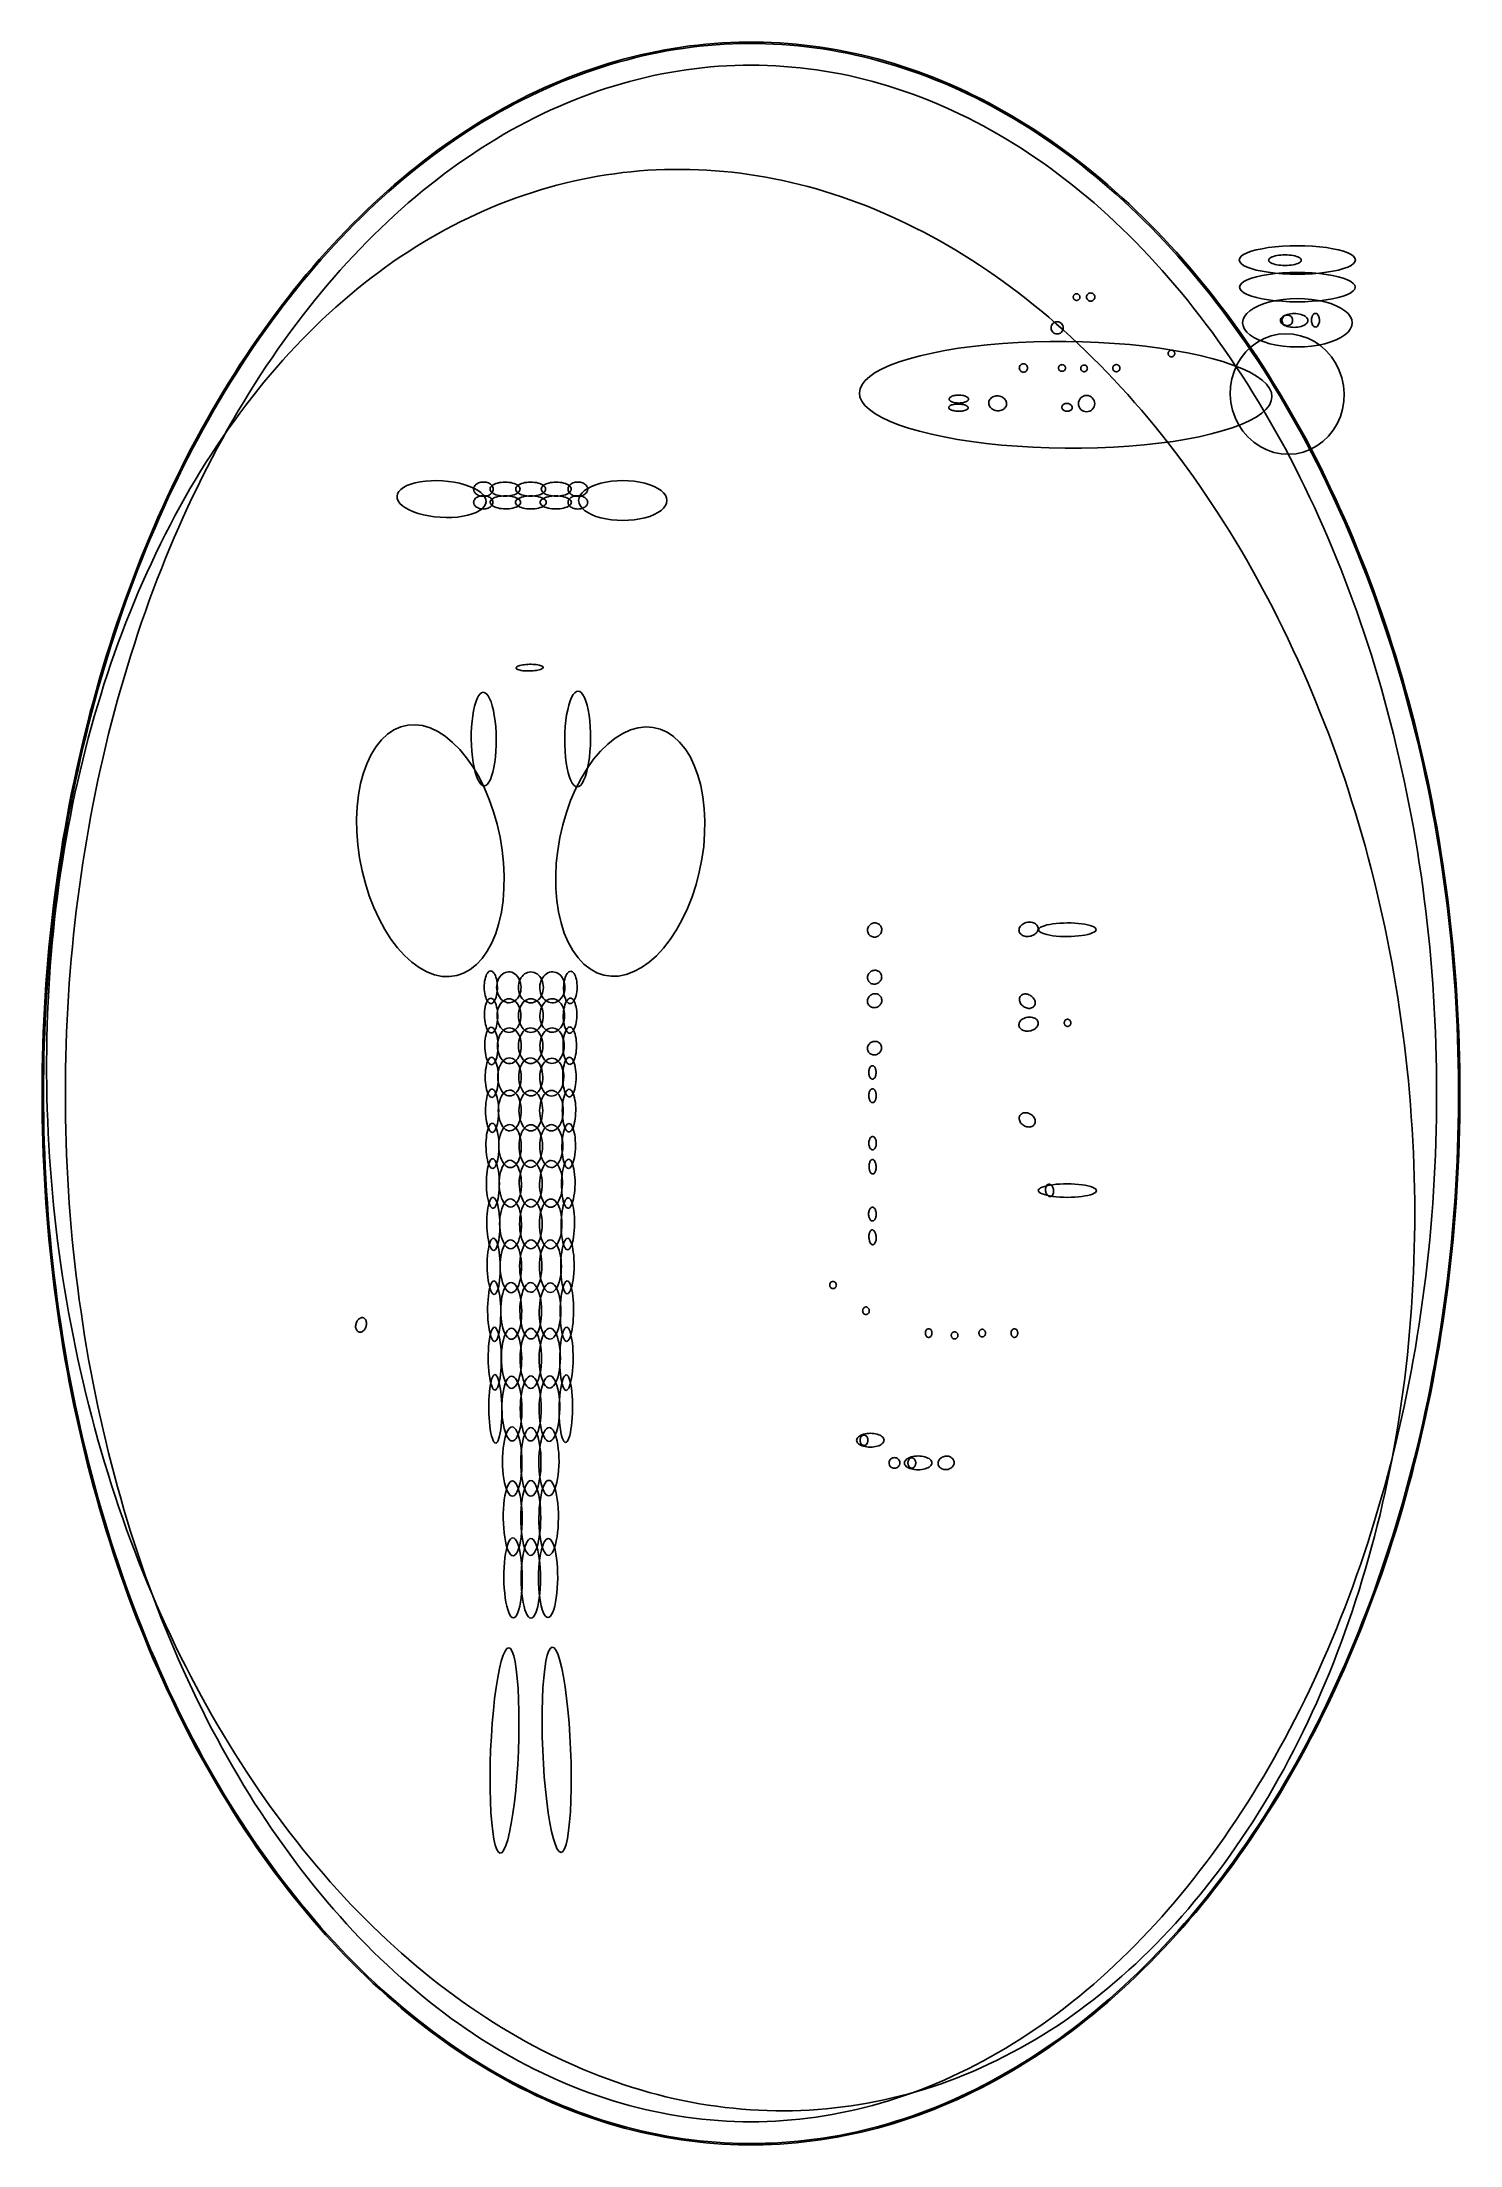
# Model space of a CAD drawing. Extents: x -1 to 217, y -22 to 302.
import ezdxf

# ---------------------------------------------------------------- set-up
doc = ezdxf.new("R2010")
doc.units = 0

msp = doc.modelspace()

# ---------------------------------------------------------------- linework, layer by layer
at = {"layer": 'CIRCLES'}
for p, q in [((159.59, 262.44), (159.58, 262.32)), ((159.62, 262.56), (159.59, 262.44)), ((159.68, 262.67), (159.62, 262.56)), ((159.76, 262.77), (159.68, 262.67)), ((159.86, 262.85), (159.76, 262.77)), ((159.97, 262.91), (159.86, 262.85)), ((160.09, 262.94), (159.97, 262.91)), ((160.21, 262.95), (160.09, 262.94)), ((160.33, 262.94), (160.21, 262.95)), ((160.45, 262.91), (160.33, 262.94)), ((160.56, 262.85), (160.45, 262.91)), ((160.66, 262.77), (160.56, 262.85)), ((160.74, 262.67), (160.66, 262.77)), ((160.8, 262.56), (160.74, 262.67)), ((160.83, 262.44), (160.8, 262.56)), ((160.85, 262.32), (160.83, 262.44)), ((159.58, 262.32), (159.59, 262.19)), ((159.59, 262.19), (159.62, 262.08)), ((159.62, 262.08), (159.68, 261.97)), ((159.68, 261.97), (159.76, 261.87)), ((159.76, 261.87), (159.86, 261.79)), ((159.86, 261.79), (159.97, 261.73)), ((159.97, 261.73), (160.09, 261.7)), ((160.09, 261.7), (160.21, 261.68)), ((160.21, 261.68), (160.33, 261.7)), ((160.33, 261.7), (160.45, 261.73)), ((160.45, 261.73), (160.56, 261.79)), ((160.56, 261.79), (160.66, 261.87)), ((160.66, 261.87), (160.74, 261.97)), ((160.74, 261.97), (160.8, 262.08)), ((160.8, 262.08), (160.83, 262.19)), ((160.83, 262.19), (160.85, 262.32)), ((189.82, 259.19), (189.74, 259.05)), ((189.92, 259.31), (189.82, 259.19)), ((190.04, 259.42), (189.92, 259.31)), ((190.18, 259.49), (190.04, 259.42)), ((190.34, 259.54), (190.18, 259.49)), ((190.5, 259.55), (190.34, 259.54)), ((190.66, 259.54), (190.5, 259.55)), ((190.82, 259.49), (190.66, 259.54)), ((190.96, 259.42), (190.82, 259.49)), ((191.08, 259.31), (190.96, 259.42)), ((191.18, 259.19), (191.08, 259.31)), ((191.26, 259.05), (191.18, 259.19)), ((154.13, 257.75), (154.11, 257.56)), ((154.11, 257.56), (154.13, 257.38)), ((154.19, 257.92), (154.13, 257.75)), ((154.13, 257.38), (154.19, 257.2)), ((154.27, 258.08), (154.19, 257.92)), ((154.19, 257.2), (154.27, 257.04)), ((154.39, 258.23), (154.27, 258.08)), ((154.27, 257.04), (154.39, 256.9)), ((154.53, 258.34), (154.39, 258.23)), ((154.39, 256.9), (154.53, 256.78)), ((154.69, 258.43), (154.53, 258.34)), ((154.53, 256.78), (154.69, 256.7)), ((154.87, 258.48), (154.69, 258.43)), ((154.69, 256.7), (154.87, 256.64)), ((155.05, 258.5), (154.87, 258.48)), ((154.87, 256.64), (155.05, 256.63)), ((155.24, 258.48), (155.05, 258.5)), ((155.05, 256.63), (155.24, 256.64)), ((155.41, 258.43), (155.24, 258.48)), ((155.24, 256.64), (155.41, 256.7)), ((155.57, 258.34), (155.41, 258.43)), ((155.41, 256.7), (155.57, 256.78)), ((155.72, 258.23), (155.57, 258.34)), ((155.57, 256.78), (155.72, 256.9)), ((155.83, 258.08), (155.72, 258.23)), ((155.72, 256.9), (155.83, 257.04)), ((155.92, 257.92), (155.83, 258.08)), ((155.83, 257.04), (155.92, 257.2)), ((155.97, 257.75), (155.92, 257.92)), ((155.92, 257.2), (155.97, 257.38)), ((155.99, 257.56), (155.97, 257.75)), ((155.97, 257.38), (155.99, 257.56)), ((189.69, 258.89), (189.68, 258.73)), ((189.68, 258.73), (189.69, 258.57)), ((189.74, 259.05), (189.69, 258.89)), ((189.69, 258.57), (189.74, 258.42)), ((189.74, 258.42), (189.82, 258.27)), ((189.82, 258.27), (189.92, 258.15)), ((189.92, 258.15), (190.04, 258.05)), ((190.04, 258.05), (190.18, 257.97)), ((190.18, 257.97), (190.34, 257.92)), ((190.34, 257.92), (190.5, 257.91)), ((190.5, 257.91), (190.66, 257.92)), ((190.66, 257.92), (190.82, 257.97)), ((190.82, 257.97), (190.96, 258.05)), ((190.96, 258.05), (191.08, 258.15)), ((191.08, 258.15), (191.18, 258.27)), ((191.18, 258.27), (191.26, 258.42)), ((191.31, 258.89), (191.26, 259.05)), ((191.26, 258.42), (191.31, 258.57)), ((191.32, 258.73), (191.31, 258.89)), ((191.31, 258.57), (191.32, 258.73)), ((149.24, 251.52), (149.22, 251.4)), ((149.22, 251.4), (149.24, 251.27)), ((149.27, 251.64), (149.24, 251.52)), ((149.24, 251.27), (149.27, 251.15)), ((149.33, 251.75), (149.27, 251.64)), ((149.27, 251.15), (149.33, 251.04)), ((149.41, 251.85), (149.33, 251.75)), ((149.33, 251.04), (149.41, 250.95)), ((149.51, 251.92), (149.41, 251.85)), ((149.41, 250.95), (149.51, 250.87)), ((149.62, 251.98), (149.51, 251.92)), ((149.51, 250.87), (149.62, 250.81)), ((149.74, 252.02), (149.62, 251.98)), ((149.62, 250.81), (149.74, 250.77)), ((149.86, 252.03), (149.74, 252.02)), ((149.74, 250.77), (149.86, 250.76)), ((149.98, 252.02), (149.86, 252.03)), ((149.86, 250.76), (149.98, 250.77)), ((150.1, 251.98), (149.98, 252.02)), ((149.98, 250.77), (150.1, 250.81)), ((150.21, 251.92), (150.1, 251.98)), ((150.1, 250.81), (150.21, 250.87)), ((150.31, 251.85), (150.21, 251.92)), ((150.21, 250.87), (150.31, 250.95)), ((150.39, 251.75), (150.31, 251.85)), ((150.31, 250.95), (150.39, 251.04)), ((150.45, 251.64), (150.39, 251.75)), ((150.39, 251.04), (150.45, 251.15)), ((150.48, 251.52), (150.45, 251.64)), ((150.45, 251.15), (150.48, 251.27)), ((150.5, 251.4), (150.48, 251.52)), ((150.48, 251.27), (150.5, 251.4)), ((158.42, 246.38), (158.34, 246.15)), ((158.53, 246.6), (158.42, 246.38)), ((158.69, 246.79), (158.53, 246.6)), ((158.88, 246.95), (158.69, 246.79)), ((159.09, 247.06), (158.88, 246.95)), ((159.33, 247.14), (159.09, 247.06)), ((159.58, 247.16), (159.33, 247.14)), ((159.82, 247.14), (159.58, 247.16)), ((160.06, 247.06), (159.82, 247.14)), ((160.27, 246.95), (160.06, 247.06)), ((160.46, 246.79), (160.27, 246.95)), ((160.62, 246.6), (160.46, 246.79)), ((160.74, 246.38), (160.62, 246.6)), ((160.81, 246.15), (160.74, 246.38)), ((158.34, 246.15), (158.32, 245.9)), ((158.32, 245.9), (158.34, 245.66)), ((158.34, 245.66), (158.42, 245.42)), ((158.42, 245.42), (158.53, 245.21)), ((158.53, 245.21), (158.69, 245.02)), ((158.69, 245.02), (158.88, 244.86)), ((158.88, 244.86), (159.09, 244.74)), ((159.09, 244.74), (159.33, 244.67)), ((159.33, 244.67), (159.58, 244.65)), ((159.58, 244.65), (159.82, 244.67)), ((159.82, 244.67), (160.06, 244.74)), ((160.06, 244.74), (160.27, 244.86)), ((160.27, 244.86), (160.46, 245.02)), ((160.46, 245.02), (160.62, 245.21)), ((160.62, 245.21), (160.74, 245.42)), ((160.74, 245.42), (160.81, 245.66)), ((160.83, 245.9), (160.81, 246.15)), ((160.81, 245.66), (160.83, 245.9)), ((129.17, 82.9), (129.16, 82.74)), ((129.16, 82.74), (129.17, 82.58)), ((129.22, 83.06), (129.17, 82.9)), ((129.17, 82.58), (129.22, 82.42)), ((129.3, 83.2), (129.22, 83.06)), ((129.22, 82.42), (129.3, 82.28)), ((129.4, 83.33), (129.3, 83.2)), ((129.3, 82.28), (129.4, 82.16)), ((129.52, 83.43), (129.4, 83.33)), ((129.4, 82.16), (129.52, 82.05)), ((129.67, 83.51), (129.52, 83.43)), ((129.52, 82.05), (129.67, 81.98)), ((129.82, 83.55), (129.67, 83.51)), ((129.67, 81.98), (129.82, 81.93)), ((129.98, 83.57), (129.82, 83.55)), ((129.82, 81.93), (129.98, 81.91)), ((130.15, 83.55), (129.98, 83.57)), ((129.98, 81.91), (130.15, 81.93)), ((130.3, 83.51), (130.15, 83.55)), ((130.15, 81.93), (130.3, 81.98)), ((130.44, 83.43), (130.3, 83.51)), ((130.3, 81.98), (130.44, 82.05)), ((130.57, 83.33), (130.44, 83.43)), ((130.44, 82.05), (130.57, 82.16)), ((130.67, 83.2), (130.57, 83.33)), ((130.57, 82.16), (130.67, 82.28)), ((130.75, 83.06), (130.67, 83.2)), ((130.67, 82.28), (130.75, 82.42)), ((130.8, 82.9), (130.75, 83.06)), ((130.75, 82.42), (130.8, 82.58)), ((130.81, 82.74), (130.8, 82.9)), ((130.8, 82.58), (130.81, 82.74))]:
    msp.add_line(p, q, dxfattribs=at)
at = {"layer": 'ELLIPSES'}
for p, q in [((100.94, 301.27), (99.68, 301.14)), ((102.21, 301.38), (100.94, 301.27)), ((103.47, 301.46), (102.21, 301.38)), ((103.78, 301.25), (102.51, 301.17)), ((104.74, 301.53), (103.47, 301.46)), ((105.04, 301.31), (103.78, 301.25)), ((106, 301.57), (104.74, 301.53)), ((106.31, 301.35), (105.04, 301.31)), ((107.27, 301.59), (106, 301.57)), ((107.57, 301.36), (106.31, 301.35)), ((108.54, 301.59), (107.27, 301.59)), ((108.84, 301.36), (107.57, 301.36)), ((109.8, 301.57), (108.54, 301.59)), ((110.1, 301.33), (108.84, 301.36)), ((111.07, 301.53), (109.8, 301.57)), ((111.37, 301.28), (110.1, 301.33)), ((112.33, 301.46), (111.07, 301.53)), ((112.63, 301.21), (111.37, 301.28)), ((113.6, 301.38), (112.33, 301.46)), ((114.86, 301.27), (113.6, 301.38)), ((116.12, 301.14), (114.86, 301.27)), ((85.9, 298.28), (84.66, 297.89)), ((86.2, 298.13), (84.96, 297.74)), ((87.14, 298.64), (85.9, 298.28)), ((87.44, 298.49), (86.2, 298.13)), ((88.38, 298.99), (87.14, 298.64)), ((88.69, 298.83), (87.44, 298.49)), ((89.63, 299.32), (88.38, 298.99)), ((89.93, 299.15), (88.69, 298.83)), ((90.88, 299.62), (89.63, 299.32)), ((91.18, 299.45), (89.93, 299.15)), ((92.13, 299.9), (90.88, 299.62)), ((92.43, 299.73), (91.18, 299.45)), ((93.39, 300.16), (92.13, 299.9)), ((93.69, 299.98), (92.43, 299.73)), ((94.64, 300.4), (93.39, 300.16)), ((94.94, 300.22), (93.69, 299.98)), ((95.9, 300.62), (94.64, 300.4)), ((96.2, 300.43), (94.94, 300.22)), ((97.16, 300.81), (95.9, 300.62)), ((97.46, 300.62), (96.2, 300.43)), ((98.42, 300.99), (97.16, 300.81)), ((98.72, 300.79), (97.46, 300.62)), ((99.68, 301.14), (98.42, 300.99)), ((99.98, 300.94), (98.72, 300.79)), ((101.25, 301.06), (99.98, 300.94)), ((102.51, 301.17), (101.25, 301.06)), ((105.4, 297.99), (104.15, 297.93)), ((106.66, 298.02), (105.4, 297.99)), ((107.92, 298.04), (106.66, 298.02)), ((109.17, 298.02), (107.92, 298.04)), ((110.43, 297.99), (109.17, 298.02)), ((111.69, 297.93), (110.43, 297.99)), ((113.9, 301.12), (112.63, 301.21)), ((115.16, 301), (113.9, 301.12)), ((116.42, 300.87), (115.16, 301)), ((117.39, 300.98), (116.12, 301.14)), ((117.68, 300.71), (116.42, 300.87)), ((118.65, 300.81), (117.39, 300.98)), ((118.94, 300.53), (117.68, 300.71)), ((119.91, 300.61), (118.65, 300.81)), ((120.2, 300.33), (118.94, 300.53)), ((121.16, 300.4), (119.91, 300.61)), ((121.46, 300.1), (120.2, 300.33)), ((122.42, 300.16), (121.16, 300.4)), ((122.71, 299.86), (121.46, 300.1)), ((123.67, 299.9), (122.42, 300.16)), ((123.97, 299.59), (122.71, 299.86)), ((124.92, 299.62), (123.67, 299.9)), ((125.22, 299.3), (123.97, 299.59)), ((126.17, 299.31), (124.92, 299.62)), ((126.47, 299), (125.22, 299.3)), ((127.42, 298.99), (126.17, 299.31)), ((127.71, 298.66), (126.47, 299)), ((128.66, 298.64), (127.42, 298.99)), ((128.96, 298.31), (127.71, 298.66)), ((129.91, 298.27), (128.66, 298.64)), ((130.2, 297.94), (128.96, 298.31)), ((131.14, 297.88), (129.91, 298.27)), ((77.3, 295.11), (76.09, 294.57)), ((77.6, 294.99), (76.38, 294.46)), ((78.52, 295.63), (77.3, 295.11)), ((78.82, 295.5), (77.6, 294.99)), ((79.74, 296.12), (78.52, 295.63)), ((80.04, 295.99), (78.82, 295.5)), ((80.96, 296.59), (79.74, 296.12)), ((81.26, 296.46), (80.04, 295.99)), ((82.19, 297.05), (80.96, 296.59)), ((82.49, 296.91), (81.26, 296.46)), ((83.42, 297.48), (82.19, 297.05)), ((83.72, 297.34), (82.49, 296.91)), ((84.66, 297.89), (83.42, 297.48)), ((84.96, 297.74), (83.72, 297.34)), ((86.7, 294.81), (85.47, 294.42)), ((87.93, 295.18), (86.7, 294.81)), ((89.16, 295.52), (87.93, 295.18)), ((90.4, 295.84), (89.16, 295.52)), ((91.64, 296.15), (90.4, 295.84)), ((92.89, 296.43), (91.64, 296.15)), ((94.13, 296.68), (92.89, 296.43)), ((95.38, 296.92), (94.13, 296.68)), ((96.63, 297.13), (95.38, 296.92)), ((97.88, 297.32), (96.63, 297.13)), ((99.13, 297.49), (97.88, 297.32)), ((100.38, 297.63), (99.13, 297.49)), ((101.64, 297.76), (100.38, 297.63)), ((102.89, 297.86), (101.64, 297.76)), ((104.15, 297.93), (102.89, 297.86)), ((112.94, 297.85), (111.69, 297.93)), ((114.2, 297.75), (112.94, 297.85)), ((115.45, 297.63), (114.2, 297.75)), ((116.71, 297.48), (115.45, 297.63)), ((117.96, 297.32), (116.71, 297.48)), ((119.21, 297.13), (117.96, 297.32)), ((120.46, 296.91), (119.21, 297.13)), ((121.7, 296.68), (120.46, 296.91)), ((122.95, 296.42), (121.7, 296.68)), ((124.19, 296.14), (122.95, 296.42)), ((125.43, 295.84), (124.19, 296.14)), ((126.67, 295.52), (125.43, 295.84)), ((127.91, 295.17), (126.67, 295.52)), ((129.14, 294.8), (127.91, 295.17)), ((130.37, 294.41), (129.14, 294.8)), ((131.43, 297.54), (130.2, 297.94)), ((132.38, 297.47), (131.14, 297.88)), ((132.67, 297.13), (131.43, 297.54)), ((133.61, 297.04), (132.38, 297.47)), ((133.9, 296.69), (132.67, 297.13)), ((134.84, 296.59), (133.61, 297.04)), ((135.13, 296.23), (133.9, 296.69)), ((136.07, 296.12), (134.84, 296.59)), ((136.35, 295.75), (135.13, 296.23)), ((137.29, 295.62), (136.07, 296.12)), ((137.57, 295.25), (136.35, 295.75)), ((138.5, 295.11), (137.29, 295.62)), ((138.79, 294.73), (137.57, 295.25)), ((139.72, 294.57), (138.5, 295.11)), ((70.09, 291.58), (68.9, 290.92)), ((71.28, 292.22), (70.09, 291.58)), ((71.57, 292.12), (70.38, 291.48)), ((72.47, 292.84), (71.28, 292.22)), ((72.77, 292.74), (71.57, 292.12)), ((73.67, 293.44), (72.47, 292.84)), ((73.97, 293.33), (72.77, 292.74)), ((74.88, 294.02), (73.67, 293.44)), ((75.17, 293.9), (73.97, 293.33)), ((76.09, 294.57), (74.88, 294.02)), ((76.38, 294.46), (75.17, 293.9)), ((78.16, 291.62), (76.96, 291.08)), ((79.37, 292.14), (78.16, 291.62)), ((80.58, 292.64), (79.37, 292.14)), ((81.8, 293.12), (80.58, 292.64)), ((83.02, 293.57), (81.8, 293.12)), ((84.24, 294.01), (83.02, 293.57)), ((85.47, 294.42), (84.24, 294.01)), ((131.6, 294), (130.37, 294.41)), ((132.82, 293.57), (131.6, 294)), ((134.04, 293.11), (132.82, 293.57)), ((135.25, 292.63), (134.04, 293.11)), ((136.47, 292.14), (135.25, 292.63)), ((137.67, 291.61), (136.47, 292.14)), ((138.88, 291.07), (137.67, 291.61)), ((140, 294.18), (138.79, 294.73)), ((140.93, 294.01), (139.72, 294.57)), ((141.2, 293.62), (140, 294.18)), ((142.13, 293.43), (140.93, 294.01)), ((142.41, 293.04), (141.2, 293.62)), ((143.33, 292.84), (142.13, 293.43)), ((143.61, 292.43), (142.41, 293.04)), ((144.53, 292.22), (143.33, 292.84)), ((144.8, 291.8), (143.61, 292.43)), ((145.72, 291.58), (144.53, 292.22)), ((145.99, 291.16), (144.8, 291.8)), ((146.9, 290.92), (145.72, 291.58)), ((65.38, 288.82), (64.22, 288.08)), ((65.67, 288.74), (64.51, 288)), ((66.55, 289.54), (65.38, 288.82)), ((66.84, 289.45), (65.67, 288.74)), ((67.72, 290.24), (66.55, 289.54)), ((68.02, 290.15), (66.84, 289.45)), ((68.9, 290.92), (67.72, 290.24)), ((69.2, 290.83), (68.02, 290.15)), ((70.38, 291.48), (69.2, 290.83)), ((72.19, 288.7), (71.01, 288.05)), ((73.37, 289.33), (72.19, 288.7)), ((74.56, 289.94), (73.37, 289.33)), ((75.76, 290.52), (74.56, 289.94)), ((76.96, 291.08), (75.76, 290.52)), ((140.08, 290.51), (138.88, 291.07)), ((141.27, 289.92), (140.08, 290.51)), ((142.46, 289.32), (141.27, 289.92)), ((143.65, 288.69), (142.46, 289.32)), ((144.83, 288.04), (143.65, 288.69)), ((147.17, 290.49), (145.99, 291.16)), ((148.08, 290.23), (146.9, 290.92)), ((148.35, 289.8), (147.17, 290.49)), ((149.26, 289.53), (148.08, 290.23)), ((149.52, 289.1), (148.35, 289.8)), ((150.42, 288.81), (149.26, 289.53)), ((150.69, 288.37), (149.52, 289.1)), ((151.59, 288.07), (150.42, 288.81)), ((151.85, 287.62), (150.69, 288.37)), ((60.76, 285.74), (59.62, 284.92)), ((61.05, 285.67), (59.91, 284.85)), ((61.91, 286.54), (60.76, 285.74)), ((62.2, 286.46), (61.05, 285.67)), ((63.06, 287.32), (61.91, 286.54)), ((63.35, 287.24), (62.2, 286.46)), ((64.22, 288.08), (63.06, 287.32)), ((64.51, 288), (63.35, 287.24)), ((66.34, 285.25), (65.19, 284.5)), ((67.5, 285.99), (66.34, 285.25)), ((68.66, 286.7), (67.5, 285.99)), ((69.83, 287.39), (68.66, 286.7)), ((71.01, 288.05), (69.83, 287.39)), ((146, 287.37), (144.83, 288.04)), ((147.17, 286.68), (146, 287.37)), ((148.34, 285.97), (147.17, 286.68)), ((149.49, 285.24), (148.34, 285.97)), ((150.65, 284.49), (149.49, 285.24)), ((152.74, 287.31), (151.59, 288.07)), ((153, 286.85), (151.85, 287.62)), ((153.9, 286.53), (152.74, 287.31)), ((154.15, 286.07), (153, 286.85)), ((155.04, 285.73), (153.9, 286.53)), ((155.3, 285.26), (154.15, 286.07)), ((156.18, 284.91), (155.04, 285.73)), ((156.43, 284.43), (155.3, 285.26)), ((56.25, 282.34), (55.13, 281.44)), ((56.53, 282.28), (55.42, 281.39)), ((57.36, 283.22), (56.25, 282.34)), ((57.65, 283.16), (56.53, 282.28)), ((58.49, 284.08), (57.36, 283.22)), ((58.78, 284.01), (57.65, 283.16)), ((59.62, 284.92), (58.49, 284.08)), ((59.91, 284.85), (58.78, 284.01)), ((61.76, 282.12), (60.64, 281.29)), ((62.9, 282.94), (61.76, 282.12)), ((64.04, 283.73), (62.9, 282.94)), ((65.19, 284.5), (64.04, 283.73)), ((92.01, 281.84), (90.71, 281.74)), ((93.3, 281.91), (92.01, 281.84)), ((94.59, 281.96), (93.3, 281.91)), ((95.89, 281.99), (94.59, 281.96)), ((97.18, 281.99), (95.89, 281.99)), ((98.48, 281.97), (97.18, 281.99)), ((99.78, 281.93), (98.48, 281.97)), ((101.08, 281.87), (99.78, 281.93)), ((102.38, 281.78), (101.08, 281.87)), ((151.79, 283.72), (150.65, 284.49)), ((152.93, 282.92), (151.79, 283.72)), ((154.07, 282.11), (152.93, 282.92)), ((155.19, 281.27), (154.07, 282.11)), ((157.31, 284.07), (156.18, 284.91)), ((157.56, 283.59), (156.43, 284.43)), ((158.44, 283.21), (157.31, 284.07)), ((158.69, 282.72), (157.56, 283.59)), ((159.56, 282.33), (158.44, 283.21)), ((159.8, 281.83), (158.69, 282.72)), ((160.67, 281.43), (159.56, 282.33)), ((160.91, 280.93), (159.8, 281.83)), ((51.84, 278.64), (50.76, 277.66)), ((52.12, 278.59), (51.04, 277.62)), ((52.93, 279.59), (51.84, 278.64)), ((53.21, 279.54), (52.12, 278.59)), ((54.03, 280.53), (52.93, 279.59)), ((54.31, 280.47), (53.21, 279.54)), ((55.13, 281.44), (54.03, 280.53)), ((55.42, 281.39), (54.31, 280.47)), ((57.3, 278.67), (56.2, 277.76)), ((58.4, 279.56), (57.3, 278.67)), ((59.52, 280.44), (58.4, 279.56)), ((60.64, 281.29), (59.52, 280.44)), ((75.45, 278.83), (74.21, 278.44)), ((76.71, 279.2), (75.45, 278.83)), ((77.96, 279.54), (76.71, 279.2)), ((79.22, 279.86), (77.96, 279.54)), ((80.49, 280.16), (79.22, 279.86)), ((81.75, 280.44), (80.49, 280.16)), ((83.03, 280.69), (81.75, 280.44)), ((84.3, 280.92), (83.03, 280.69)), ((85.58, 281.13), (84.3, 280.92)), ((86.86, 281.32), (85.58, 281.13)), ((88.14, 281.48), (86.86, 281.32)), ((89.43, 281.62), (88.14, 281.48)), ((90.71, 281.74), (89.43, 281.62)), ((103.68, 281.67), (102.38, 281.78)), ((104.98, 281.54), (103.68, 281.67)), ((106.28, 281.38), (104.98, 281.54)), ((107.58, 281.2), (106.28, 281.38)), ((108.88, 281), (107.58, 281.2)), ((110.18, 280.78), (108.88, 281)), ((111.48, 280.53), (110.18, 280.78)), ((112.78, 280.27), (111.48, 280.53)), ((114.08, 279.97), (112.78, 280.27)), ((115.37, 279.66), (114.08, 279.97)), ((116.66, 279.33), (115.37, 279.66)), ((117.96, 278.97), (116.66, 279.33)), ((119.24, 278.59), (117.96, 278.97)), ((120.53, 278.18), (119.24, 278.59)), ((156.31, 280.42), (155.19, 281.27)), ((157.43, 279.55), (156.31, 280.42)), ((158.53, 278.65), (157.43, 279.55)), ((159.63, 277.74), (158.53, 278.65)), ((161.77, 280.52), (160.67, 281.43)), ((162.01, 280.01), (160.91, 280.93)), ((162.87, 279.58), (161.77, 280.52)), ((163.11, 279.06), (162.01, 280.01)), ((163.96, 278.63), (162.87, 279.58)), ((164.2, 278.1), (163.11, 279.06)), ((165.04, 277.65), (163.96, 278.63)), ((48.61, 275.66), (47.56, 274.63)), ((48.89, 275.62), (47.83, 274.59)), ((49.68, 276.67), (48.61, 275.66)), ((49.96, 276.63), (48.89, 275.62)), ((50.76, 277.66), (49.68, 276.67)), ((51.04, 277.62), (49.96, 276.63)), ((54.02, 275.87), (52.94, 274.9)), ((55.1, 276.82), (54.02, 275.87)), ((56.2, 277.76), (55.1, 276.82)), ((66.83, 275.65), (65.62, 275.1)), ((68.04, 276.17), (66.83, 275.65)), ((69.27, 276.67), (68.04, 276.17)), ((70.49, 277.14), (69.27, 276.67)), ((71.73, 277.6), (70.49, 277.14)), ((72.96, 278.03), (71.73, 277.6)), ((74.21, 278.44), (72.96, 278.03)), ((121.82, 277.76), (120.53, 278.18)), ((123.1, 277.31), (121.82, 277.76)), ((124.38, 276.84), (123.1, 277.31)), ((125.66, 276.35), (124.38, 276.84)), ((126.93, 275.84), (125.66, 276.35)), ((128.2, 275.3), (126.93, 275.84)), ((160.73, 276.81), (159.63, 277.74)), ((161.81, 275.85), (160.73, 276.81)), ((162.89, 274.88), (161.81, 275.85)), ((165.28, 277.12), (164.2, 278.1)), ((166.12, 276.66), (165.04, 277.65)), ((166.35, 276.13), (165.28, 277.12)), ((167.19, 275.65), (166.12, 276.66)), ((167.41, 275.11), (166.35, 276.13)), ((168.24, 274.62), (167.19, 275.65)), ((45.46, 272.52), (44.43, 271.44)), ((45.74, 272.49), (44.7, 271.41)), ((46.5, 273.59), (45.46, 272.52)), ((46.78, 273.55), (45.74, 272.49)), ((47.56, 274.63), (46.5, 273.59)), ((47.83, 274.59), (46.78, 273.55)), ((50.81, 272.9), (49.76, 271.87)), ((51.87, 273.91), (50.81, 272.9)), ((52.94, 274.9), (51.87, 273.91)), ((60.84, 272.72), (59.66, 272.07)), ((62.02, 273.35), (60.84, 272.72)), ((63.21, 273.95), (62.02, 273.35)), ((64.41, 274.54), (63.21, 273.95)), ((65.62, 275.1), (64.41, 274.54)), ((129.47, 274.75), (128.2, 275.3)), ((130.73, 274.17), (129.47, 274.75)), ((131.99, 273.57), (130.73, 274.17)), ((133.24, 272.95), (131.99, 273.57)), ((134.49, 272.31), (133.24, 272.95)), ((135.74, 271.64), (134.49, 272.31)), ((163.96, 273.89), (162.89, 274.88)), ((165.02, 272.88), (163.96, 273.89)), ((166.07, 271.85), (165.02, 272.88)), ((168.47, 274.07), (167.41, 275.11)), ((169.3, 273.58), (168.24, 274.62)), ((169.52, 273.02), (168.47, 274.07)), ((170.34, 272.51), (169.3, 273.58)), ((170.56, 271.95), (169.52, 273.02)), ((171.37, 271.43), (170.34, 272.51)), ((42.38, 269.22), (41.37, 268.09)), ((42.66, 269.19), (41.65, 268.06)), ((43.4, 270.34), (42.38, 269.22)), ((43.68, 270.31), (42.66, 269.19)), ((44.43, 271.44), (43.4, 270.34)), ((44.7, 271.41), (43.68, 270.31)), ((47.67, 269.76), (46.65, 268.68)), ((48.71, 270.83), (47.67, 269.76)), ((49.76, 271.87), (48.71, 270.83)), ((55.01, 269.25), (53.87, 268.5)), ((56.16, 269.99), (55.01, 269.25)), ((57.32, 270.7), (56.16, 269.99)), ((58.49, 271.39), (57.32, 270.7)), ((59.66, 272.07), (58.49, 271.39)), ((136.98, 270.96), (135.74, 271.64)), ((138.21, 270.25), (136.98, 270.96)), ((139.44, 269.52), (138.21, 270.25)), ((140.67, 268.77), (139.44, 269.52)), ((167.11, 270.81), (166.07, 271.85)), ((168.15, 269.74), (167.11, 270.81)), ((169.18, 268.66), (168.15, 269.74)), ((171.59, 270.86), (170.56, 271.95)), ((172.4, 270.33), (171.37, 271.43)), ((172.61, 269.75), (171.59, 270.86)), ((173.42, 269.21), (172.4, 270.33)), ((173.62, 268.63), (172.61, 269.75)), ((174.42, 268.08), (173.42, 269.21)), ((183.78, 268.87), (183.41, 268.6)), ((184.3, 269.13), (183.78, 268.87)), ((184.95, 269.37), (184.3, 269.13)), ((185.73, 269.58), (184.95, 269.37)), ((186.61, 269.77), (185.73, 269.58)), ((187.58, 269.93), (186.61, 269.77)), ((188.63, 270.06), (187.58, 269.93)), ((189.74, 270.15), (188.63, 270.06)), ((190.89, 270.2), (189.74, 270.15)), ((192.06, 270.22), (190.89, 270.2)), ((193.22, 270.2), (192.06, 270.22)), ((194.37, 270.15), (193.22, 270.2)), ((195.48, 270.06), (194.37, 270.15)), ((196.53, 269.93), (195.48, 270.06)), ((197.51, 269.77), (196.53, 269.93)), ((198.39, 269.58), (197.51, 269.77)), ((199.16, 269.37), (198.39, 269.58)), ((199.81, 269.13), (199.16, 269.37)), ((200.33, 268.87), (199.81, 269.13)), ((200.7, 268.6), (200.33, 268.87)), ((39.38, 265.77), (38.4, 264.58)), ((39.66, 265.74), (38.67, 264.56)), ((40.38, 266.94), (39.38, 265.77)), ((40.65, 266.91), (39.66, 265.74)), ((41.37, 268.09), (40.38, 266.94)), ((41.65, 268.06), (40.65, 266.91)), ((44.62, 266.45), (43.61, 265.32)), ((45.63, 267.57), (44.62, 266.45)), ((46.65, 268.68), (45.63, 267.57)), ((50.49, 266.1), (49.38, 265.27)), ((51.61, 266.92), (50.49, 266.1)), ((52.73, 267.72), (51.61, 266.92)), ((53.87, 268.5), (52.73, 267.72)), ((141.89, 268), (140.67, 268.77)), ((143.11, 267.21), (141.89, 268)), ((144.31, 266.4), (143.11, 267.21)), ((145.52, 265.57), (144.31, 266.4)), ((170.2, 267.55), (169.18, 268.66)), ((171.21, 266.43), (170.2, 267.55)), ((172.21, 265.3), (171.21, 266.43)), ((174.63, 267.49), (173.62, 268.63)), ((175.42, 266.92), (174.42, 268.08)), ((175.63, 266.33), (174.63, 267.49)), ((176.41, 265.76), (175.42, 266.92)), ((176.61, 265.15), (175.63, 266.33)), ((177.4, 264.57), (176.41, 265.76)), ((183.18, 268.32), (183.1, 268.03)), ((183.1, 268.03), (183.18, 267.75)), ((183.41, 268.6), (183.18, 268.32)), ((183.18, 267.75), (183.41, 267.47)), ((183.41, 267.47), (183.78, 267.2)), ((183.78, 267.2), (184.3, 266.94)), ((184.3, 266.94), (184.95, 266.7)), ((184.95, 266.7), (185.73, 266.48)), ((185.73, 266.48), (186.61, 266.3)), ((186.63, 265.64), (185.75, 265.44)), ((186.61, 266.3), (187.58, 266.14)), ((187.6, 265.8), (186.63, 265.64)), ((187.58, 266.14), (188.63, 266.01)), ((188.64, 265.93), (187.6, 265.8)), ((187.65, 268.11), (187.63, 268)), ((187.63, 268), (187.65, 267.9)), ((187.72, 268.21), (187.65, 268.11)), ((187.65, 267.9), (187.72, 267.79)), ((187.82, 268.31), (187.72, 268.21)), ((187.72, 267.79), (187.82, 267.69)), ((187.97, 268.41), (187.82, 268.31)), ((187.82, 267.69), (187.97, 267.59)), ((188.15, 268.5), (187.97, 268.41)), ((187.97, 267.59), (188.15, 267.5)), ((188.37, 268.58), (188.15, 268.5)), ((188.15, 267.5), (188.37, 267.42)), ((188.61, 268.65), (188.37, 268.58)), ((188.37, 267.42), (188.61, 267.35)), ((188.89, 268.71), (188.61, 268.65)), ((188.61, 267.35), (188.89, 267.29)), ((188.63, 266.01), (189.74, 265.92)), ((189.75, 266.03), (188.64, 265.93)), ((189.18, 268.76), (188.89, 268.71)), ((188.89, 267.29), (189.18, 267.25)), ((189.49, 268.79), (189.18, 268.76)), ((189.18, 267.25), (189.49, 267.21)), ((189.82, 268.81), (189.49, 268.79)), ((189.49, 267.21), (189.82, 267.19)), ((189.74, 265.92), (190.89, 265.86)), ((190.89, 266.09), (189.75, 266.03)), ((190.15, 268.82), (189.82, 268.81)), ((189.82, 267.19), (190.15, 267.18)), ((190.47, 268.81), (190.15, 268.82)), ((190.15, 267.18), (190.47, 267.19)), ((190.8, 268.79), (190.47, 268.81)), ((190.47, 267.19), (190.8, 267.21)), ((191.11, 268.76), (190.8, 268.79)), ((190.8, 267.21), (191.11, 267.25)), ((192.06, 266.11), (190.89, 266.09)), ((190.89, 265.86), (192.06, 265.84)), ((191.4, 268.71), (191.11, 268.76)), ((191.11, 267.25), (191.4, 267.29)), ((191.68, 268.65), (191.4, 268.71)), ((191.4, 267.29), (191.68, 267.35)), ((191.93, 268.58), (191.68, 268.65)), ((191.68, 267.35), (191.93, 267.42)), ((192.14, 268.5), (191.93, 268.58)), ((191.93, 267.42), (192.14, 267.51)), ((193.22, 266.09), (192.06, 266.11)), ((192.06, 265.84), (193.22, 265.86)), ((192.32, 268.41), (192.14, 268.5)), ((192.14, 267.51), (192.33, 267.59)), ((192.47, 268.32), (192.32, 268.41)), ((192.33, 267.59), (192.47, 267.69)), ((192.58, 268.21), (192.47, 268.32)), ((192.47, 267.69), (192.58, 267.79)), ((192.64, 268.11), (192.58, 268.21)), ((192.58, 267.79), (192.64, 267.9)), ((192.66, 268), (192.64, 268.11)), ((192.64, 267.9), (192.66, 268)), ((194.36, 266.03), (193.22, 266.09)), ((193.22, 265.86), (194.37, 265.92)), ((195.47, 265.93), (194.36, 266.03)), ((194.37, 265.92), (195.48, 266.01)), ((196.51, 265.8), (195.47, 265.93)), ((195.48, 266.01), (196.53, 266.14)), ((197.48, 265.64), (196.51, 265.8)), ((196.53, 266.14), (197.51, 266.3)), ((198.36, 265.44), (197.48, 265.64)), ((197.51, 266.3), (198.39, 266.48)), ((198.39, 266.48), (199.16, 266.7)), ((199.16, 266.7), (199.81, 266.94)), ((199.81, 266.94), (200.33, 267.2)), ((200.33, 267.2), (200.7, 267.47)), ((200.93, 268.32), (200.7, 268.6)), ((200.7, 267.47), (200.93, 267.75)), ((201.01, 268.03), (200.93, 268.32)), ((200.93, 267.75), (201.01, 268.03)), ((37.43, 263.38), (36.47, 262.16)), ((37.7, 263.36), (36.74, 262.14)), ((38.4, 264.58), (37.43, 263.38)), ((38.67, 264.56), (37.7, 263.36)), ((41.64, 262.99), (40.66, 261.79)), ((42.62, 264.16), (41.64, 262.99)), ((43.61, 265.32), (42.62, 264.16)), ((46.09, 262.63), (45.02, 261.71)), ((47.18, 263.53), (46.09, 262.63)), ((48.27, 264.41), (47.18, 263.53)), ((49.38, 265.27), (48.27, 264.41)), ((146.71, 264.72), (145.52, 265.57)), ((147.9, 263.85), (146.71, 264.72)), ((149.09, 262.96), (147.9, 263.85)), ((150.26, 262.05), (149.09, 262.96)), ((157.56, 262.45), (157.54, 262.39)), ((157.54, 262.39), (157.54, 262.32)), ((157.58, 262.52), (157.56, 262.45)), ((157.61, 262.58), (157.58, 262.52)), ((157.64, 262.63), (157.61, 262.58)), ((157.69, 262.68), (157.64, 262.63)), ((157.74, 262.73), (157.69, 262.68)), ((157.79, 262.76), (157.74, 262.73)), ((157.85, 262.79), (157.79, 262.76)), ((157.92, 262.81), (157.85, 262.79)), ((157.98, 262.83), (157.92, 262.81)), ((158.05, 262.83), (157.98, 262.83)), ((158.12, 262.83), (158.05, 262.83)), ((158.18, 262.81), (158.12, 262.83)), ((158.25, 262.79), (158.18, 262.81)), ((158.31, 262.76), (158.25, 262.79)), ((158.36, 262.73), (158.31, 262.76)), ((158.41, 262.68), (158.36, 262.73)), ((158.46, 262.63), (158.41, 262.68)), ((158.5, 262.58), (158.46, 262.63)), ((158.53, 262.52), (158.5, 262.58)), ((158.55, 262.45), (158.53, 262.52)), ((158.56, 262.39), (158.55, 262.45)), ((158.57, 262.32), (158.56, 262.39)), ((173.2, 264.14), (172.21, 265.3)), ((174.19, 262.96), (173.2, 264.14)), ((175.16, 261.77), (174.19, 262.96)), ((177.59, 263.96), (176.61, 265.15)), ((178.37, 263.37), (177.4, 264.57)), ((178.56, 262.75), (177.59, 263.96)), ((179.33, 262.15), (178.37, 263.37)), ((179.52, 261.52), (178.56, 262.75)), ((183.22, 264.14), (183.14, 263.84)), ((183.14, 263.84), (183.22, 263.55)), ((183.45, 264.43), (183.22, 264.14)), ((183.22, 263.55), (183.45, 263.26)), ((183.82, 264.71), (183.45, 264.43)), ((183.45, 263.26), (183.82, 262.98)), ((184.34, 264.97), (183.82, 264.71)), ((183.82, 262.98), (184.34, 262.71)), ((184.98, 265.22), (184.34, 264.97)), ((184.34, 262.71), (184.98, 262.46)), ((185.75, 265.44), (184.98, 265.22)), ((184.98, 262.46), (185.75, 262.24)), ((199.13, 265.22), (198.36, 265.44)), ((198.36, 262.24), (199.13, 262.46)), ((199.78, 264.97), (199.13, 265.22)), ((199.13, 262.46), (199.78, 262.71)), ((200.29, 264.71), (199.78, 264.97)), ((199.78, 262.71), (200.29, 262.98)), ((200.67, 264.43), (200.29, 264.71)), ((200.29, 262.98), (200.67, 263.26)), ((200.89, 264.14), (200.67, 264.43)), ((200.67, 263.26), (200.89, 263.55)), ((200.97, 263.84), (200.89, 264.14)), ((200.89, 263.55), (200.97, 263.84)), ((34.57, 259.67), (33.64, 258.4)), ((34.84, 259.65), (33.9, 258.39)), ((35.52, 260.92), (34.57, 259.67)), ((35.78, 260.91), (34.84, 259.65)), ((36.47, 262.16), (35.52, 260.92)), ((36.74, 262.14), (35.78, 260.91)), ((38.74, 259.36), (37.8, 258.12)), ((39.7, 260.59), (38.74, 259.36)), ((40.66, 261.79), (39.7, 260.59)), ((42.89, 259.82), (41.85, 258.84)), ((43.95, 260.77), (42.89, 259.82)), ((45.02, 261.71), (43.95, 260.77)), ((151.43, 261.12), (150.26, 262.05)), ((152.6, 260.17), (151.43, 261.12)), ((153.75, 259.2), (152.6, 260.17)), ((154.9, 258.21), (153.75, 259.2)), ((157.54, 262.32), (157.54, 262.25)), ((157.54, 262.25), (157.56, 262.19)), ((157.56, 262.19), (157.58, 262.12)), ((157.58, 262.12), (157.61, 262.06)), ((157.61, 262.06), (157.64, 262.01)), ((157.64, 262.01), (157.69, 261.96)), ((157.69, 261.96), (157.74, 261.91)), ((157.74, 261.91), (157.79, 261.87)), ((157.79, 261.87), (157.85, 261.84)), ((157.85, 261.84), (157.92, 261.82)), ((157.92, 261.82), (157.98, 261.81)), ((157.98, 261.81), (158.05, 261.8)), ((158.05, 261.8), (158.12, 261.81)), ((158.12, 261.81), (158.18, 261.82)), ((158.18, 261.82), (158.25, 261.84)), ((158.25, 261.84), (158.31, 261.87)), ((158.31, 261.87), (158.36, 261.91)), ((158.36, 261.91), (158.41, 261.96)), ((158.41, 261.96), (158.46, 262.01)), ((158.46, 262.01), (158.5, 262.06)), ((158.5, 262.06), (158.53, 262.12)), ((158.53, 262.12), (158.55, 262.19)), ((158.55, 262.19), (158.56, 262.25)), ((158.56, 262.25), (158.57, 262.32)), ((176.12, 260.56), (175.16, 261.77)), ((177.08, 259.34), (176.12, 260.56)), ((178.02, 258.1), (177.08, 259.34)), ((180.28, 260.91), (179.33, 262.15)), ((180.47, 260.28), (179.52, 261.52)), ((181.23, 259.66), (180.28, 260.91)), ((181.41, 259.02), (180.47, 260.28)), ((182.16, 258.39), (181.23, 259.66)), ((183.9, 259.31), (183.68, 258.84)), ((184.25, 259.77), (183.9, 259.31)), ((184.74, 260.21), (184.25, 259.77)), ((185.36, 260.61), (184.74, 260.21)), ((186.08, 260.98), (185.36, 260.61)), ((185.75, 262.24), (186.63, 262.05)), ((186.92, 261.3), (186.08, 260.98)), ((186.63, 262.05), (187.6, 261.88)), ((187.83, 261.57), (186.92, 261.3)), ((187.6, 261.88), (188.64, 261.75)), ((188.82, 261.79), (187.83, 261.57)), ((188.64, 261.75), (189.75, 261.66)), ((189.87, 261.94), (188.82, 261.79)), ((189.73, 259.24), (189.6, 259.12)), ((189.88, 259.36), (189.73, 259.24)), ((189.75, 261.66), (190.89, 261.6)), ((190.95, 262.04), (189.87, 261.94)), ((190.06, 259.46), (189.88, 259.36)), ((190.27, 259.55), (190.06, 259.46)), ((190.5, 259.63), (190.27, 259.55)), ((190.75, 259.69), (190.5, 259.63)), ((191.01, 259.73), (190.75, 259.69)), ((190.89, 261.6), (192.06, 261.58)), ((192.06, 262.07), (190.95, 262.04)), ((191.28, 259.76), (191.01, 259.73)), ((191.56, 259.77), (191.28, 259.76)), ((191.84, 259.76), (191.56, 259.77)), ((192.11, 259.73), (191.84, 259.76)), ((193.16, 262.04), (192.06, 262.07)), ((192.06, 261.58), (193.22, 261.6)), ((192.37, 259.69), (192.11, 259.73)), ((192.62, 259.63), (192.37, 259.69)), ((192.85, 259.55), (192.62, 259.63)), ((193.06, 259.46), (192.85, 259.55)), ((193.24, 259.36), (193.06, 259.46)), ((194.24, 261.94), (193.16, 262.04)), ((193.22, 261.6), (194.36, 261.66)), ((193.39, 259.24), (193.24, 259.36)), ((193.52, 259.12), (193.39, 259.24)), ((195.29, 261.79), (194.24, 261.94)), ((194.27, 259.16), (194.25, 259.03)), ((194.31, 259.28), (194.27, 259.16)), ((194.35, 259.4), (194.31, 259.28)), ((194.41, 259.5), (194.35, 259.4)), ((194.36, 261.66), (195.47, 261.75)), ((194.47, 259.59), (194.41, 259.5)), ((194.53, 259.67), (194.47, 259.59)), ((194.6, 259.73), (194.53, 259.67)), ((194.68, 259.77), (194.6, 259.73)), ((194.76, 259.8), (194.68, 259.77)), ((194.84, 259.81), (194.76, 259.8)), ((194.92, 259.8), (194.84, 259.81)), ((195, 259.77), (194.92, 259.8)), ((195.08, 259.73), (195, 259.77)), ((195.15, 259.67), (195.08, 259.73)), ((195.21, 259.59), (195.15, 259.67)), ((195.27, 259.5), (195.21, 259.59)), ((195.33, 259.4), (195.27, 259.5)), ((196.28, 261.57), (195.29, 261.79)), ((195.37, 259.28), (195.33, 259.4)), ((195.41, 259.16), (195.37, 259.28)), ((195.43, 259.03), (195.41, 259.16)), ((195.47, 261.75), (196.51, 261.88)), ((197.2, 261.3), (196.28, 261.57)), ((196.51, 261.88), (197.48, 262.05)), ((198.03, 260.98), (197.2, 261.3)), ((197.48, 262.05), (198.36, 262.24)), ((198.75, 260.61), (198.03, 260.98)), ((199.37, 260.21), (198.75, 260.61)), ((199.86, 259.77), (199.37, 260.21)), ((200.21, 259.31), (199.86, 259.77)), ((200.43, 258.84), (200.21, 259.31)), ((32.72, 257.12), (31.8, 255.82)), ((32.98, 257.1), (32.06, 255.81)), ((33.64, 258.4), (32.72, 257.12)), ((33.9, 258.39), (32.98, 257.1)), ((36.86, 256.86), (35.94, 255.58)), ((37.8, 258.12), (36.86, 256.86)), ((39.78, 256.83), (38.76, 255.79)), ((40.81, 257.84), (39.78, 256.83)), ((41.85, 258.84), (40.81, 257.84)), ((156.04, 257.2), (154.9, 258.21)), ((157.17, 256.17), (156.04, 257.2)), ((158.3, 255.13), (157.17, 256.17)), ((178.96, 256.84), (178.02, 258.1)), ((179.88, 255.56), (178.96, 256.84)), ((182.34, 257.75), (181.41, 259.02)), ((183.08, 257.1), (182.16, 258.39)), ((183.25, 256.46), (182.34, 257.75)), ((183.99, 255.8), (183.08, 257.1)), ((184.16, 255.15), (183.25, 256.46)), ((183.68, 258.84), (183.61, 258.35)), ((183.61, 258.35), (183.68, 257.86)), ((183.68, 257.86), (183.9, 257.39)), ((183.9, 257.39), (184.25, 256.93)), ((184.25, 256.93), (184.74, 256.49)), ((184.74, 256.49), (185.36, 256.09)), ((185.36, 256.09), (186.08, 255.72)), ((186.94, 255.93), (185.92, 255.39)), ((188.01, 256.33), (186.94, 255.93)), ((189.13, 256.58), (188.01, 256.33)), ((190.27, 256.67), (189.13, 256.58)), ((189.46, 258.85), (189.44, 258.71)), ((189.44, 258.71), (189.46, 258.57)), ((189.51, 258.99), (189.46, 258.85)), ((189.46, 258.57), (189.51, 258.44)), ((189.6, 259.12), (189.51, 258.99)), ((189.51, 258.44), (189.6, 258.31)), ((189.6, 258.31), (189.73, 258.18)), ((189.73, 258.18), (189.88, 258.07)), ((189.88, 258.07), (190.06, 257.96)), ((190.06, 257.96), (190.27, 257.87)), ((190.27, 257.87), (190.5, 257.8)), ((191.42, 256.6), (190.27, 256.67)), ((190.5, 257.8), (190.75, 257.73)), ((190.75, 257.73), (191.01, 257.69)), ((191.01, 257.69), (191.28, 257.66)), ((191.28, 257.66), (191.56, 257.65)), ((192.55, 256.37), (191.42, 256.6)), ((191.56, 257.65), (191.84, 257.66)), ((191.84, 257.66), (192.11, 257.69)), ((192.11, 257.69), (192.37, 257.73)), ((192.37, 257.73), (192.62, 257.8)), ((193.65, 255.99), (192.55, 256.37)), ((192.62, 257.8), (192.85, 257.87)), ((192.85, 257.87), (193.06, 257.96)), ((193.06, 257.96), (193.24, 258.07)), ((193.24, 258.07), (193.39, 258.18)), ((193.39, 258.18), (193.52, 258.31)), ((193.61, 258.98), (193.52, 259.12)), ((193.52, 258.31), (193.61, 258.44)), ((193.66, 258.85), (193.61, 258.98)), ((193.61, 258.44), (193.66, 258.57)), ((194.69, 255.46), (193.65, 255.99)), ((193.68, 258.71), (193.66, 258.85)), ((193.66, 258.57), (193.68, 258.71)), ((194.25, 259.03), (194.23, 258.89)), ((194.23, 258.89), (194.23, 258.76)), ((194.23, 258.76), (194.23, 258.62)), ((194.23, 258.62), (194.25, 258.48)), ((194.25, 258.48), (194.27, 258.35)), ((194.27, 258.35), (194.31, 258.23)), ((194.31, 258.23), (194.35, 258.12)), ((194.35, 258.12), (194.41, 258.01)), ((194.41, 258.01), (194.47, 257.92)), ((194.47, 257.92), (194.53, 257.84)), ((194.53, 257.84), (194.61, 257.78)), ((194.61, 257.78), (194.68, 257.74)), ((194.68, 257.74), (194.76, 257.71)), ((194.76, 257.71), (194.84, 257.7)), ((194.84, 257.7), (194.92, 257.71)), ((194.92, 257.71), (195, 257.74)), ((195, 257.74), (195.08, 257.78)), ((195.08, 257.78), (195.15, 257.85)), ((195.15, 257.85), (195.22, 257.92)), ((195.22, 257.92), (195.28, 258.01)), ((195.28, 258.01), (195.33, 258.12)), ((195.33, 258.12), (195.37, 258.23)), ((195.37, 258.23), (195.41, 258.35)), ((195.41, 258.35), (195.44, 258.48)), ((195.45, 258.89), (195.43, 259.03)), ((195.44, 258.48), (195.45, 258.62)), ((195.46, 258.76), (195.45, 258.89)), ((195.45, 258.62), (195.46, 258.76)), ((198.03, 255.72), (198.75, 256.09)), ((198.75, 256.09), (199.37, 256.49)), ((199.37, 256.49), (199.86, 256.93)), ((199.86, 256.93), (200.21, 257.39)), ((200.21, 257.39), (200.43, 257.86)), ((200.5, 258.35), (200.43, 258.84)), ((200.43, 257.86), (200.5, 258.35)), ((30.01, 253.17), (29.12, 251.82)), ((30.27, 253.16), (29.38, 251.82)), ((30.9, 254.5), (30.01, 253.17)), ((31.16, 254.49), (30.27, 253.16)), ((31.8, 255.82), (30.9, 254.5)), ((32.06, 255.81), (31.16, 254.49)), ((34.12, 252.98), (33.22, 251.66)), ((35.02, 254.29), (34.12, 252.98)), ((35.94, 255.58), (35.02, 254.29)), ((36.75, 253.67), (35.76, 252.58)), ((37.75, 254.74), (36.75, 253.67)), ((38.76, 255.79), (37.75, 254.74)), ((132.25, 252.82), (130.7, 252.33)), ((133.95, 253.28), (132.25, 252.82)), ((135.79, 253.7), (133.95, 253.28)), ((137.75, 254.08), (135.79, 253.7)), ((139.83, 254.42), (137.75, 254.08)), ((142.01, 254.72), (139.83, 254.42)), ((144.28, 254.97), (142.01, 254.72)), ((146.62, 255.17), (144.28, 254.97)), ((149.02, 255.32), (146.62, 255.17)), ((151.47, 255.43), (149.02, 255.32)), ((153.95, 255.48), (151.47, 255.43)), ((156.44, 255.48), (153.95, 255.48)), ((158.94, 255.43), (156.44, 255.48)), ((159.41, 254.06), (158.3, 255.13)), ((161.41, 255.33), (158.94, 255.43)), ((160.52, 252.98), (159.41, 254.06)), ((161.62, 251.88), (160.52, 252.98)), ((163.86, 255.18), (161.41, 255.33)), ((166.26, 254.99), (163.86, 255.18)), ((168.6, 254.74), (166.26, 254.99)), ((170.86, 254.45), (168.6, 254.74)), ((173.03, 254.11), (170.86, 254.45)), ((172.15, 253.69), (172.14, 253.62)), ((172.14, 253.62), (172.15, 253.55)), ((172.16, 253.75), (172.15, 253.69)), ((172.15, 253.55), (172.16, 253.49)), ((172.18, 253.82), (172.16, 253.75)), ((172.16, 253.49), (172.18, 253.42)), ((172.21, 253.88), (172.18, 253.82)), ((172.18, 253.42), (172.21, 253.36)), ((172.25, 253.93), (172.21, 253.88)), ((172.21, 253.36), (172.25, 253.31)), ((172.29, 253.98), (172.25, 253.93)), ((172.25, 253.31), (172.29, 253.26)), ((172.34, 254.03), (172.29, 253.98)), ((172.29, 253.26), (172.34, 253.21)), ((172.4, 254.06), (172.34, 254.03)), ((172.34, 253.21), (172.4, 253.17)), ((172.46, 254.09), (172.4, 254.06)), ((172.4, 253.17), (172.46, 253.14)), ((172.52, 254.12), (172.46, 254.09)), ((172.46, 253.14), (172.52, 253.12)), ((172.59, 254.13), (172.52, 254.12)), ((172.52, 253.12), (172.59, 253.11)), ((172.66, 254.13), (172.59, 254.13)), ((172.59, 253.11), (172.66, 253.11)), ((172.72, 254.13), (172.66, 254.13)), ((172.66, 253.11), (172.72, 253.11)), ((172.79, 254.12), (172.72, 254.13)), ((172.72, 253.11), (172.79, 253.12)), ((172.85, 254.09), (172.79, 254.12)), ((172.79, 253.12), (172.85, 253.14)), ((172.91, 254.06), (172.85, 254.09)), ((172.85, 253.14), (172.91, 253.17)), ((172.97, 254.03), (172.91, 254.06)), ((172.91, 253.17), (172.97, 253.21)), ((173.02, 253.98), (172.97, 254.03)), ((172.97, 253.21), (173.02, 253.26)), ((173.06, 253.93), (173.02, 253.98)), ((173.02, 253.26), (173.06, 253.31)), ((175.11, 253.74), (173.03, 254.11)), ((173.1, 253.88), (173.06, 253.93)), ((173.06, 253.31), (173.1, 253.36)), ((173.13, 253.82), (173.1, 253.88)), ((173.1, 253.36), (173.13, 253.42)), ((173.15, 253.75), (173.13, 253.82)), ((173.13, 253.42), (173.15, 253.49)), ((173.17, 253.69), (173.15, 253.75)), ((173.15, 253.49), (173.17, 253.55)), ((173.17, 253.62), (173.17, 253.69)), ((173.17, 253.55), (173.17, 253.62)), ((177.06, 253.32), (175.11, 253.74)), ((178.89, 252.86), (177.06, 253.32)), ((180.58, 252.37), (178.89, 252.86)), ((180.8, 254.27), (179.88, 255.56)), ((181.7, 252.96), (180.8, 254.27)), ((182.6, 251.63), (181.7, 252.96)), ((183.4, 252.98), (182.79, 251.97)), ((184.14, 253.9), (183.4, 252.98)), ((184.9, 254.49), (183.99, 255.8)), ((184.98, 254.71), (184.14, 253.9)), ((185.06, 253.83), (184.16, 255.15)), ((185.79, 253.16), (184.9, 254.49)), ((185.92, 255.39), (184.98, 254.71)), ((185.95, 252.49), (185.06, 253.83)), ((186.67, 251.81), (185.79, 253.16)), ((186.08, 255.72), (186.92, 255.4)), ((186.92, 255.4), (187.83, 255.13)), ((187.83, 255.13), (188.82, 254.91)), ((188.82, 254.91), (189.87, 254.76)), ((189.87, 254.76), (190.95, 254.66)), ((190.95, 254.66), (192.06, 254.63)), ((192.06, 254.63), (193.16, 254.66)), ((193.16, 254.66), (194.24, 254.76)), ((194.24, 254.76), (195.29, 254.91)), ((195.66, 254.79), (194.69, 255.46)), ((195.29, 254.91), (196.28, 255.13)), ((196.54, 254), (195.66, 254.79)), ((196.28, 255.13), (197.2, 255.4)), ((197.32, 253.09), (196.54, 254)), ((197.2, 255.4), (198.03, 255.72)), ((197.98, 252.09), (197.32, 253.09)), ((28.25, 250.46), (27.39, 249.08)), ((28.51, 250.46), (27.65, 249.08)), ((29.12, 251.82), (28.25, 250.46)), ((29.38, 251.82), (28.51, 250.46)), ((32.34, 250.32), (31.47, 248.96)), ((33.22, 251.66), (32.34, 250.32)), ((33.82, 250.35), (32.86, 249.2)), ((34.78, 251.47), (33.82, 250.35)), ((35.76, 252.58), (34.78, 251.47)), ((125.48, 249.46), (124.99, 248.84)), ((126.17, 250.08), (125.48, 249.46)), ((127.04, 250.68), (126.17, 250.08)), ((128.09, 251.25), (127.04, 250.68)), ((129.31, 251.81), (128.09, 251.25)), ((130.7, 252.33), (129.31, 251.81)), ((155.25, 251.46), (155.24, 251.4)), ((155.24, 251.4), (155.25, 251.33)), ((155.26, 251.53), (155.25, 251.46)), ((155.25, 251.33), (155.26, 251.26)), ((155.29, 251.59), (155.26, 251.53)), ((155.26, 251.26), (155.29, 251.2)), ((155.32, 251.65), (155.29, 251.59)), ((155.29, 251.2), (155.32, 251.14)), ((155.36, 251.71), (155.32, 251.65)), ((155.32, 251.14), (155.36, 251.08)), ((155.41, 251.76), (155.36, 251.71)), ((155.36, 251.08), (155.41, 251.03)), ((155.46, 251.8), (155.41, 251.76)), ((155.41, 251.03), (155.46, 250.99)), ((155.52, 251.84), (155.46, 251.8)), ((155.46, 250.99), (155.52, 250.95)), ((155.59, 251.87), (155.52, 251.84)), ((155.52, 250.95), (155.59, 250.92)), ((155.65, 251.89), (155.59, 251.87)), ((155.59, 250.92), (155.65, 250.9)), ((155.73, 251.9), (155.65, 251.89)), ((155.65, 250.9), (155.73, 250.89)), ((155.8, 251.91), (155.73, 251.9)), ((155.73, 250.89), (155.8, 250.88)), ((155.87, 251.9), (155.8, 251.91)), ((155.8, 250.88), (155.87, 250.89)), ((155.94, 251.89), (155.87, 251.9)), ((155.87, 250.89), (155.94, 250.9)), ((156.01, 251.87), (155.94, 251.89)), ((155.94, 250.9), (156.01, 250.92)), ((156.07, 251.84), (156.01, 251.87)), ((156.01, 250.92), (156.07, 250.95)), ((156.13, 251.8), (156.07, 251.84)), ((156.07, 250.95), (156.13, 250.99)), ((156.19, 251.76), (156.13, 251.8)), ((156.13, 250.99), (156.19, 251.03)), ((156.24, 251.71), (156.19, 251.76)), ((156.19, 251.03), (156.24, 251.08)), ((156.28, 251.65), (156.24, 251.71)), ((156.24, 251.08), (156.28, 251.14)), ((156.31, 251.59), (156.28, 251.65)), ((156.28, 251.14), (156.31, 251.2)), ((156.33, 251.53), (156.31, 251.59)), ((156.31, 251.2), (156.33, 251.26)), ((156.35, 251.46), (156.33, 251.53)), ((156.33, 251.26), (156.35, 251.33)), ((156.35, 251.4), (156.35, 251.46)), ((156.35, 251.33), (156.35, 251.4)), ((158.69, 251.4), (158.68, 251.33)), ((158.68, 251.33), (158.69, 251.27)), ((158.7, 251.47), (158.69, 251.4)), ((158.69, 251.27), (158.7, 251.2)), ((158.72, 251.53), (158.7, 251.47)), ((158.7, 251.2), (158.72, 251.14)), ((158.75, 251.59), (158.72, 251.53)), ((158.72, 251.14), (158.75, 251.08)), ((158.79, 251.65), (158.75, 251.59)), ((158.75, 251.08), (158.79, 251.02)), ((158.83, 251.7), (158.79, 251.65)), ((158.79, 251.02), (158.83, 250.97)), ((158.88, 251.74), (158.83, 251.7)), ((158.83, 250.97), (158.88, 250.93)), ((158.94, 251.78), (158.88, 251.74)), ((158.88, 250.93), (158.94, 250.89)), ((159, 251.81), (158.94, 251.78)), ((158.94, 250.89), (159, 250.86)), ((159.06, 251.83), (159, 251.81)), ((159, 250.86), (159.06, 250.84)), ((159.13, 251.84), (159.06, 251.83)), ((159.06, 250.84), (159.13, 250.82)), ((159.19, 251.85), (159.13, 251.84)), ((159.13, 250.82), (159.19, 250.82)), ((159.26, 251.84), (159.19, 251.85)), ((159.19, 250.82), (159.26, 250.82)), ((159.33, 251.83), (159.26, 251.84)), ((159.26, 250.82), (159.33, 250.84)), ((159.39, 251.81), (159.33, 251.83)), ((159.33, 250.84), (159.39, 250.86)), ((159.45, 251.78), (159.39, 251.81)), ((159.39, 250.86), (159.45, 250.89)), ((159.51, 251.74), (159.45, 251.78)), ((159.45, 250.89), (159.51, 250.93)), ((159.56, 251.7), (159.51, 251.74)), ((159.51, 250.93), (159.56, 250.97)), ((159.6, 251.65), (159.56, 251.7)), ((159.56, 250.97), (159.6, 251.02)), ((159.64, 251.59), (159.6, 251.65)), ((159.6, 251.02), (159.64, 251.08)), ((159.67, 251.53), (159.64, 251.59)), ((159.64, 251.08), (159.67, 251.14)), ((159.69, 251.47), (159.67, 251.53)), ((159.67, 251.14), (159.69, 251.2)), ((159.7, 251.4), (159.69, 251.47)), ((159.69, 251.2), (159.7, 251.27)), ((159.71, 251.33), (159.7, 251.4)), ((159.7, 251.27), (159.71, 251.33)), ((162.71, 250.76), (161.62, 251.88)), ((163.79, 249.62), (162.71, 250.76)), ((163.65, 251.51), (163.63, 251.44)), ((163.63, 251.44), (163.63, 251.36)), ((163.63, 251.36), (163.63, 251.29)), ((163.63, 251.29), (163.65, 251.22)), ((163.67, 251.58), (163.65, 251.51)), ((163.65, 251.22), (163.67, 251.15)), ((163.7, 251.64), (163.67, 251.58)), ((163.67, 251.15), (163.7, 251.09)), ((163.74, 251.7), (163.7, 251.64)), ((163.7, 251.09), (163.74, 251.03)), ((163.79, 251.75), (163.74, 251.7)), ((163.74, 251.03), (163.79, 250.97)), ((163.84, 251.8), (163.79, 251.75)), ((163.79, 250.97), (163.84, 250.93)), ((164.87, 248.46), (163.79, 249.62)), ((163.9, 251.84), (163.84, 251.8)), ((163.84, 250.93), (163.9, 250.89)), ((163.97, 251.87), (163.9, 251.84)), ((163.9, 250.89), (163.97, 250.86)), ((164.04, 251.9), (163.97, 251.87)), ((163.97, 250.86), (164.04, 250.83)), ((164.11, 251.91), (164.04, 251.9)), ((164.04, 250.83), (164.11, 250.82)), ((164.18, 251.92), (164.11, 251.91)), ((164.11, 250.82), (164.18, 250.81)), ((164.25, 251.91), (164.18, 251.92)), ((164.18, 250.81), (164.25, 250.82)), ((164.32, 251.9), (164.25, 251.91)), ((164.25, 250.82), (164.32, 250.83)), ((164.39, 251.87), (164.32, 251.9)), ((164.32, 250.83), (164.39, 250.86)), ((164.45, 251.84), (164.39, 251.87)), ((164.39, 250.86), (164.45, 250.89)), ((164.51, 251.8), (164.45, 251.84)), ((164.45, 250.89), (164.51, 250.93)), ((164.57, 251.75), (164.51, 251.8)), ((164.51, 250.93), (164.57, 250.97)), ((164.62, 251.7), (164.57, 251.75)), ((164.57, 250.97), (164.62, 251.03)), ((164.66, 251.64), (164.62, 251.7)), ((164.62, 251.03), (164.66, 251.09)), ((164.69, 251.58), (164.66, 251.64)), ((164.66, 251.09), (164.69, 251.15)), ((164.71, 251.51), (164.69, 251.58)), ((164.69, 251.15), (164.71, 251.22)), ((164.73, 251.44), (164.71, 251.51)), ((164.71, 251.22), (164.73, 251.29)), ((164.73, 251.36), (164.73, 251.44)), ((164.73, 251.29), (164.73, 251.36)), ((182.12, 251.85), (180.58, 252.37)), ((181.97, 249.72), (181.77, 248.53)), ((182.31, 250.87), (181.97, 249.72)), ((183.5, 251.3), (182.12, 251.85)), ((182.79, 251.97), (182.31, 250.87)), ((183.48, 250.29), (182.6, 251.63)), ((184.35, 248.94), (183.48, 250.29)), ((184.71, 250.73), (183.5, 251.3)), ((185.75, 250.13), (184.71, 250.73)), ((186.61, 249.51), (185.75, 250.13)), ((186.83, 251.14), (185.95, 252.49)), ((187.28, 248.89), (186.61, 249.51)), ((187.54, 250.45), (186.67, 251.81)), ((187.7, 249.77), (186.83, 251.14)), ((188.4, 249.07), (187.54, 250.45)), ((188.55, 248.39), (187.7, 249.77)), ((198.51, 251.01), (197.98, 252.09)), ((198.91, 249.86), (198.51, 251.01)), ((199.16, 248.67), (198.91, 249.86)), ((25.7, 246.29), (24.87, 244.87)), ((25.96, 246.28), (25.13, 244.87)), ((26.54, 247.69), (25.7, 246.29)), ((26.8, 247.69), (25.96, 246.28)), ((27.39, 249.08), (26.54, 247.69)), ((27.65, 249.08), (26.8, 247.69)), ((29.75, 246.2), (28.91, 244.8)), ((30.61, 247.59), (29.75, 246.2)), ((30.98, 246.86), (30.06, 245.66)), ((31.47, 248.96), (30.61, 247.59)), ((31.92, 248.04), (30.98, 246.86)), ((32.86, 249.2), (31.92, 248.04)), ((124.69, 248.2), (124.59, 247.55)), ((124.59, 247.55), (124.68, 246.91)), ((124.68, 246.91), (124.97, 246.26)), ((124.99, 248.84), (124.69, 248.2)), ((124.97, 246.26), (125.45, 245.62)), ((138.41, 246.68), (138.4, 246.6)), ((138.4, 246.6), (138.41, 246.52)), ((138.45, 246.76), (138.41, 246.68)), ((138.41, 246.52), (138.45, 246.44)), ((138.51, 246.84), (138.45, 246.76)), ((138.45, 246.44), (138.51, 246.37)), ((138.6, 246.91), (138.51, 246.84)), ((138.51, 246.37), (138.6, 246.3)), ((138.71, 246.97), (138.6, 246.91)), ((138.6, 246.3), (138.71, 246.23)), ((138.84, 247.03), (138.71, 246.97)), ((138.71, 246.23), (138.84, 246.17)), ((138.98, 247.09), (138.84, 247.03)), ((138.84, 246.17), (138.98, 246.12)), ((139.15, 247.13), (138.98, 247.09)), ((139.32, 247.17), (139.15, 247.13)), ((139.5, 247.19), (139.32, 247.17)), ((139.7, 247.21), (139.5, 247.19)), ((139.89, 247.21), (139.7, 247.21)), ((140.09, 247.21), (139.89, 247.21)), ((140.28, 247.19), (140.09, 247.21)), ((140.46, 247.17), (140.28, 247.19)), ((140.64, 247.13), (140.46, 247.17)), ((140.8, 247.09), (140.64, 247.13)), ((140.94, 247.03), (140.8, 247.09)), ((140.8, 246.12), (140.94, 246.17)), ((141.07, 246.97), (140.94, 247.03)), ((140.94, 246.17), (141.07, 246.23)), ((141.18, 246.91), (141.07, 246.97)), ((141.07, 246.23), (141.18, 246.3)), ((141.27, 246.84), (141.18, 246.91)), ((141.18, 246.3), (141.27, 246.37)), ((141.33, 246.76), (141.27, 246.84)), ((141.27, 246.37), (141.33, 246.44)), ((141.37, 246.68), (141.33, 246.76)), ((141.33, 246.44), (141.37, 246.52)), ((141.38, 246.6), (141.37, 246.68)), ((141.37, 246.52), (141.38, 246.6)), ((144.54, 246.25), (144.51, 246.1)), ((144.6, 246.39), (144.54, 246.25)), ((144.67, 246.53), (144.6, 246.39)), ((144.77, 246.66), (144.67, 246.53)), ((144.88, 246.77), (144.77, 246.66)), ((145.01, 246.87), (144.88, 246.77)), ((145.16, 246.95), (145.01, 246.87)), ((145.32, 247.02), (145.16, 246.95)), ((145.49, 247.06), (145.32, 247.02)), ((145.66, 247.09), (145.49, 247.06)), ((145.84, 247.1), (145.66, 247.09)), ((146.02, 247.09), (145.84, 247.1)), ((146.2, 247.06), (146.02, 247.09)), ((146.37, 247.01), (146.2, 247.06)), ((146.54, 246.94), (146.37, 247.01)), ((146.69, 246.86), (146.54, 246.94)), ((146.83, 246.76), (146.69, 246.86)), ((146.95, 246.64), (146.83, 246.76)), ((147.06, 246.51), (146.95, 246.64)), ((147.14, 246.38), (147.06, 246.51)), ((147.21, 246.23), (147.14, 246.38)), ((147.25, 246.08), (147.21, 246.23)), ((165.93, 247.29), (164.87, 248.46)), ((166.98, 246.1), (165.93, 247.29)), ((181.77, 248.53), (181.72, 247.31)), ((181.72, 247.31), (181.83, 246.1)), ((185.21, 247.56), (184.35, 248.94)), ((186.06, 246.18), (185.21, 247.56)), ((186.9, 244.77), (186.06, 246.18)), ((187.76, 248.25), (187.28, 248.89)), ((187.74, 245.68), (188.04, 246.31)), ((188.05, 247.6), (187.76, 248.25)), ((188.04, 246.31), (188.14, 246.96)), ((188.14, 246.96), (188.05, 247.6)), ((189.25, 247.68), (188.4, 249.07)), ((189.4, 246.99), (188.55, 248.39)), ((190.09, 246.27), (189.25, 247.68)), ((190.23, 245.58), (189.4, 246.99)), ((190.92, 244.85), (190.09, 246.27)), ((199.02, 245.05), (199.22, 246.25)), ((199.26, 247.46), (199.16, 248.67)), ((199.22, 246.25), (199.26, 247.46)), ((24.06, 243.43), (23.25, 241.98)), ((24.31, 243.43), (23.5, 241.98)), ((24.87, 244.87), (24.06, 243.43)), ((25.13, 244.87), (24.31, 243.43)), ((28.09, 243.38), (27.27, 241.95)), ((28.25, 243.22), (27.36, 241.97)), ((28.91, 244.8), (28.09, 243.38)), ((29.15, 244.45), (28.25, 243.22)), ((30.06, 245.66), (29.15, 244.45)), ((125.45, 245.62), (126.12, 245)), ((126.12, 245), (126.98, 244.38)), ((126.98, 244.38), (128.02, 243.79)), ((128.02, 243.79), (129.23, 243.21)), ((129.23, 243.21), (130.61, 242.66)), ((138.36, 245.39), (138.35, 245.32)), ((138.35, 245.32), (138.36, 245.24)), ((138.4, 245.46), (138.36, 245.39)), ((138.36, 245.24), (138.39, 245.17)), ((138.39, 245.17), (138.46, 245.1)), ((138.47, 245.52), (138.4, 245.46)), ((138.46, 245.1), (138.54, 245.03)), ((138.55, 245.59), (138.47, 245.52)), ((138.54, 245.03), (138.65, 244.97)), ((138.66, 245.65), (138.55, 245.59)), ((138.65, 244.97), (138.78, 244.92)), ((138.8, 245.7), (138.66, 245.65)), ((138.78, 244.92), (138.93, 244.86)), ((138.94, 245.74), (138.8, 245.7)), ((138.93, 244.86), (139.09, 244.82)), ((139.11, 245.78), (138.94, 245.74)), ((138.98, 246.12), (139.15, 246.07)), ((139.09, 244.82), (139.26, 244.79)), ((139.29, 245.81), (139.11, 245.78)), ((139.15, 246.07), (139.32, 246.04)), ((139.26, 244.79), (139.45, 244.76)), ((139.47, 245.83), (139.29, 245.81)), ((139.32, 246.04), (139.5, 246.01)), ((139.45, 244.76), (139.64, 244.74)), ((139.67, 245.84), (139.47, 245.83)), ((139.5, 246.01), (139.7, 246)), ((139.64, 244.74), (139.84, 244.73)), ((139.86, 245.84), (139.67, 245.84)), ((139.7, 246), (139.89, 245.99)), ((139.84, 244.73), (140.04, 244.73)), ((140.06, 245.83), (139.86, 245.84)), ((139.89, 245.99), (140.09, 246)), ((140.04, 244.73), (140.23, 244.74)), ((140.25, 245.81), (140.06, 245.83)), ((140.09, 246), (140.28, 246.01)), ((140.23, 244.74), (140.42, 244.76)), ((140.44, 245.78), (140.25, 245.81)), ((140.28, 246.01), (140.46, 246.04)), ((140.42, 244.76), (140.59, 244.79)), ((140.61, 245.75), (140.44, 245.78)), ((140.46, 246.04), (140.64, 246.07)), ((140.59, 244.79), (140.76, 244.83)), ((140.78, 245.7), (140.61, 245.75)), ((140.64, 246.07), (140.8, 246.12)), ((140.76, 244.83), (140.91, 244.87)), ((140.92, 245.65), (140.78, 245.7)), ((140.91, 244.87), (141.04, 244.92)), ((141.05, 245.6), (140.92, 245.65)), ((141.04, 244.92), (141.15, 244.98)), ((141.16, 245.53), (141.05, 245.6)), ((141.15, 244.98), (141.24, 245.04)), ((141.25, 245.47), (141.16, 245.53)), ((141.24, 245.04), (141.3, 245.11)), ((141.31, 245.4), (141.25, 245.47)), ((141.3, 245.11), (141.34, 245.18)), ((141.34, 245.32), (141.31, 245.4)), ((141.36, 245.25), (141.34, 245.32)), ((141.34, 245.18), (141.36, 245.25)), ((144.51, 246.1), (144.51, 245.95)), ((144.51, 245.95), (144.53, 245.8)), ((144.53, 245.8), (144.57, 245.65)), ((144.57, 245.65), (144.63, 245.51)), ((144.63, 245.51), (144.72, 245.37)), ((144.72, 245.37), (144.82, 245.24)), ((144.82, 245.24), (144.94, 245.13)), ((144.94, 245.13), (145.08, 245.03)), ((145.08, 245.03), (145.24, 244.94)), ((145.24, 244.94), (145.4, 244.88)), ((145.4, 244.88), (145.57, 244.83)), ((145.57, 244.83), (145.75, 244.8)), ((145.75, 244.8), (145.93, 244.78)), ((145.93, 244.78), (146.11, 244.79)), ((146.11, 244.79), (146.29, 244.82)), ((146.29, 244.82), (146.46, 244.87)), ((146.46, 244.87), (146.62, 244.93)), ((146.62, 244.93), (146.76, 245.02)), ((146.76, 245.02), (146.89, 245.12)), ((146.89, 245.12), (147.01, 245.23)), ((147.01, 245.23), (147.1, 245.36)), ((147.1, 245.36), (147.18, 245.49)), ((147.18, 245.49), (147.23, 245.63)), ((147.23, 245.63), (147.26, 245.78)), ((147.26, 245.93), (147.25, 246.08)), ((147.26, 245.78), (147.26, 245.93)), ((155.77, 245.44), (155.76, 245.36)), ((155.76, 245.36), (155.77, 245.28)), ((155.8, 245.52), (155.77, 245.44)), ((155.77, 245.28), (155.78, 245.2)), ((155.78, 245.2), (155.81, 245.13)), ((155.84, 245.59), (155.8, 245.52)), ((155.81, 245.13), (155.86, 245.05)), ((155.89, 245.66), (155.84, 245.59)), ((155.86, 245.05), (155.91, 244.98)), ((155.95, 245.73), (155.89, 245.66)), ((155.91, 244.98), (155.98, 244.92)), ((156.02, 245.78), (155.95, 245.73)), ((155.98, 244.92), (156.06, 244.87)), ((156.1, 245.83), (156.02, 245.78)), ((156.06, 244.87), (156.14, 244.82)), ((156.19, 245.87), (156.1, 245.83)), ((156.14, 244.82), (156.23, 244.78)), ((156.29, 245.9), (156.19, 245.87)), ((156.23, 244.78), (156.33, 244.75)), ((156.39, 245.92), (156.29, 245.9)), ((156.33, 244.75), (156.44, 244.73)), ((156.49, 245.93), (156.39, 245.92)), ((156.44, 244.73), (156.54, 244.72)), ((156.6, 245.93), (156.49, 245.93)), ((156.54, 244.72), (156.65, 244.72)), ((156.7, 245.92), (156.6, 245.93)), ((156.65, 244.72), (156.75, 244.73)), ((156.81, 245.9), (156.7, 245.92)), ((156.75, 244.73), (156.85, 244.75)), ((156.91, 245.87), (156.81, 245.9)), ((156.85, 244.75), (156.95, 244.78)), ((157, 245.83), (156.91, 245.87)), ((156.95, 244.78), (157.04, 244.82)), ((157.08, 245.78), (157, 245.83)), ((157.04, 244.82), (157.12, 244.87)), ((157.16, 245.73), (157.08, 245.78)), ((157.12, 244.87), (157.19, 244.92)), ((157.23, 245.67), (157.16, 245.73)), ((157.19, 244.92), (157.25, 244.99)), ((157.28, 245.6), (157.23, 245.67)), ((157.25, 244.99), (157.3, 245.06)), ((157.33, 245.52), (157.28, 245.6)), ((157.3, 245.06), (157.34, 245.13)), ((157.36, 245.45), (157.33, 245.52)), ((157.34, 245.13), (157.37, 245.21)), ((157.37, 245.37), (157.36, 245.45)), ((157.38, 245.29), (157.37, 245.37)), ((157.37, 245.21), (157.38, 245.29)), ((168.03, 244.89), (166.98, 246.1)), ((169.06, 243.67), (168.03, 244.89)), ((170.09, 242.42), (169.06, 243.67)), ((181.83, 246.1), (182.08, 244.91)), ((182.08, 244.91), (182.48, 243.77)), ((182.48, 243.77), (183.01, 242.68)), ((183.42, 242.7), (184.64, 243.26)), ((184.64, 243.26), (185.69, 243.83)), ((185.69, 243.83), (186.56, 244.43)), ((186.56, 244.43), (187.25, 245.05)), ((187.73, 243.36), (186.9, 244.77)), ((187.25, 245.05), (187.74, 245.68)), ((188.55, 241.93), (187.73, 243.36)), ((191.06, 244.15), (190.23, 245.58)), ((191.74, 243.42), (190.92, 244.85)), ((191.87, 242.71), (191.06, 244.15)), ((192.54, 241.97), (191.74, 243.42)), ((198.2, 242.81), (198.68, 243.9)), ((198.68, 243.9), (199.02, 245.05)), ((22.46, 240.52), (21.67, 239.05)), ((22.71, 240.52), (21.93, 239.05)), ((23.25, 241.98), (22.46, 240.52)), ((23.5, 241.98), (22.71, 240.52)), ((26.48, 240.7), (25.62, 239.42)), ((26.46, 240.5), (25.67, 239.04)), ((27.27, 241.95), (26.46, 240.5)), ((27.36, 241.97), (26.48, 240.7)), ((130.61, 242.66), (132.15, 242.14)), ((132.15, 242.14), (133.84, 241.65)), ((133.84, 241.65), (135.67, 241.19)), ((135.67, 241.19), (137.63, 240.78)), ((137.63, 240.78), (139.7, 240.4)), ((139.7, 240.4), (141.87, 240.06)), ((141.87, 240.06), (144.13, 239.77)), ((144.13, 239.77), (146.47, 239.52)), ((168.46, 239.54), (170.72, 239.79)), ((171.11, 241.17), (170.09, 242.42)), ((170.72, 239.79), (172.9, 240.09)), ((172.11, 239.89), (171.11, 241.17)), ((173.11, 238.6), (172.11, 239.89)), ((172.9, 240.09), (174.98, 240.43)), ((174.98, 240.43), (176.94, 240.81)), ((176.94, 240.81), (178.78, 241.23)), ((178.78, 241.23), (180.48, 241.69)), ((180.48, 241.69), (182.03, 242.18)), ((182.03, 242.18), (183.42, 242.7)), ((183.01, 242.68), (183.67, 241.68)), ((183.67, 241.68), (184.45, 240.77)), ((184.45, 240.77), (185.33, 239.98)), ((185.33, 239.98), (186.3, 239.31)), ((189.36, 240.48), (188.55, 241.93)), ((190.15, 239.02), (189.36, 240.48)), ((192.67, 241.26), (191.87, 242.71)), ((193.34, 240.51), (192.54, 241.97)), ((193.46, 239.79), (192.67, 241.26)), ((194.12, 239.03), (193.34, 240.51)), ((194.24, 238.31), (193.46, 239.79)), ((195.07, 239.38), (196, 240.07)), ((196, 240.07), (196.85, 240.87)), ((196.85, 240.87), (197.58, 241.79)), ((197.58, 241.79), (198.2, 242.81)), ((20.9, 237.56), (20.14, 236.06)), ((21.15, 237.56), (20.39, 236.06)), ((21.67, 239.05), (20.9, 237.56)), ((21.93, 239.05), (21.15, 237.56)), ((23.92, 236.81), (23.09, 235.48)), ((24.76, 238.12), (23.92, 236.81)), ((24.88, 237.57), (24.11, 236.08)), ((25.62, 239.42), (24.76, 238.12)), ((25.67, 239.04), (24.88, 237.57)), ((146.47, 239.52), (148.87, 239.33)), ((148.87, 239.33), (151.32, 239.18)), ((151.32, 239.18), (153.8, 239.08)), ((153.8, 239.08), (156.29, 239.03)), ((156.29, 239.03), (158.78, 239.03)), ((158.78, 239.03), (161.26, 239.08)), ((161.26, 239.08), (163.71, 239.19)), ((163.71, 239.19), (166.11, 239.34)), ((166.11, 239.34), (168.46, 239.54)), ((174.09, 237.29), (173.11, 238.6)), ((175.07, 235.96), (174.09, 237.29)), ((186.3, 239.31), (187.34, 238.78)), ((187.34, 238.78), (188.43, 238.4)), ((188.43, 238.4), (189.57, 238.17)), ((189.57, 238.17), (190.71, 238.1)), ((190.93, 237.54), (190.15, 239.02)), ((190.71, 238.1), (191.85, 238.19)), ((191.7, 236.06), (190.93, 237.54)), ((191.85, 238.19), (192.97, 238.44)), ((192.97, 238.44), (194.05, 238.84)), ((194.05, 238.84), (195.07, 239.38)), ((194.89, 237.54), (194.12, 239.03)), ((195, 236.81), (194.24, 238.31)), ((195.65, 236.04), (194.89, 237.54)), ((195.76, 235.3), (195, 236.81)), ((19.4, 234.54), (18.66, 233.01)), ((19.64, 234.54), (18.91, 233.02)), ((20.14, 236.06), (19.4, 234.54)), ((20.39, 236.06), (19.64, 234.54)), ((22.28, 234.13), (21.47, 232.77)), ((23.09, 235.48), (22.28, 234.13)), ((23.35, 234.58), (22.61, 233.06)), ((24.11, 236.08), (23.35, 234.58)), ((54.88, 233.27), (54.37, 232.99)), ((55.49, 233.5), (54.88, 233.27)), ((56.18, 233.7), (55.49, 233.5)), ((56.94, 233.86), (56.18, 233.7)), ((57.76, 233.97), (56.94, 233.86)), ((58.62, 234.03), (57.76, 233.97)), ((59.5, 234.05), (58.62, 234.03)), ((60.4, 234.01), (59.5, 234.05)), ((61.29, 233.93), (60.4, 234.01)), ((62.17, 233.8), (61.29, 233.93)), ((63.01, 233.63), (62.17, 233.8)), ((63.8, 233.42), (63.01, 233.63)), ((64.53, 233.16), (63.8, 233.42)), ((65.36, 233.28), (65.28, 233.15)), ((65.47, 233.4), (65.36, 233.28)), ((65.6, 233.51), (65.47, 233.4)), ((65.75, 233.6), (65.6, 233.51)), ((65.92, 233.68), (65.75, 233.6)), ((66.1, 233.74), (65.92, 233.68)), ((66.28, 233.79), (66.1, 233.74)), ((66.48, 233.82), (66.28, 233.79)), ((66.67, 233.83), (66.48, 233.82)), ((66.87, 233.82), (66.67, 233.83)), ((67.07, 233.79), (66.87, 233.82)), ((67.25, 233.74), (67.07, 233.79)), ((67.43, 233.68), (67.25, 233.74)), ((67.6, 233.6), (67.43, 233.68)), ((67.75, 233.51), (67.6, 233.6)), ((67.88, 233.4), (67.75, 233.51)), ((67.99, 233.28), (67.88, 233.4)), ((68.01, 233.27), (67.88, 233.14)), ((68.07, 233.15), (67.99, 233.28)), ((68.18, 233.39), (68.01, 233.27)), ((68.38, 233.49), (68.18, 233.39)), ((68.6, 233.59), (68.38, 233.49)), ((68.86, 233.67), (68.6, 233.59)), ((69.13, 233.73), (68.86, 233.67)), ((69.41, 233.77), (69.13, 233.73)), ((69.71, 233.8), (69.41, 233.77)), ((70.01, 233.81), (69.71, 233.8)), ((70.31, 233.8), (70.01, 233.81)), ((70.61, 233.77), (70.31, 233.8)), ((70.89, 233.73), (70.61, 233.77)), ((71.16, 233.67), (70.89, 233.73)), ((71.41, 233.59), (71.16, 233.67)), ((71.64, 233.49), (71.41, 233.59)), ((71.84, 233.39), (71.64, 233.49)), ((71.95, 233.27), (71.81, 233.14)), ((72.01, 233.27), (71.84, 233.39)), ((72.12, 233.39), (71.95, 233.27)), ((72.14, 233.14), (72.01, 233.27)), ((72.31, 233.49), (72.12, 233.39)), ((72.54, 233.59), (72.31, 233.49)), ((72.79, 233.67), (72.54, 233.59)), ((73.06, 233.73), (72.79, 233.67)), ((73.35, 233.77), (73.06, 233.73)), ((73.64, 233.8), (73.35, 233.77)), ((73.95, 233.81), (73.64, 233.8)), ((74.25, 233.8), (73.95, 233.81)), ((74.54, 233.77), (74.25, 233.8)), ((74.83, 233.73), (74.54, 233.77)), ((75.1, 233.67), (74.83, 233.73)), ((75.35, 233.59), (75.1, 233.67)), ((75.58, 233.49), (75.35, 233.59)), ((75.78, 233.39), (75.58, 233.49)), ((75.88, 233.27), (75.75, 233.14)), ((75.94, 233.27), (75.78, 233.39)), ((76.05, 233.39), (75.88, 233.27)), ((76.08, 233.14), (75.94, 233.27)), ((76.25, 233.49), (76.05, 233.39)), ((76.48, 233.59), (76.25, 233.49)), ((76.73, 233.67), (76.48, 233.59)), ((77, 233.73), (76.73, 233.67)), ((77.29, 233.77), (77, 233.73)), ((77.58, 233.8), (77.29, 233.77)), ((77.88, 233.81), (77.58, 233.8)), ((78.18, 233.8), (77.88, 233.81)), ((78.48, 233.77), (78.18, 233.8)), ((78.77, 233.73), (78.48, 233.77)), ((79.04, 233.67), (78.77, 233.73)), ((79.29, 233.59), (79.04, 233.67)), ((79.51, 233.49), (79.29, 233.59)), ((79.71, 233.39), (79.51, 233.49)), ((79.88, 233.27), (79.71, 233.39)), ((79.9, 233.28), (79.82, 233.15)), ((80.01, 233.14), (79.88, 233.27)), ((80.02, 233.4), (79.9, 233.28)), ((80.15, 233.51), (80.02, 233.4)), ((80.29, 233.6), (80.15, 233.51)), ((80.46, 233.68), (80.29, 233.6)), ((80.64, 233.74), (80.46, 233.68)), ((80.82, 233.79), (80.64, 233.74)), ((81.02, 233.82), (80.82, 233.79)), ((81.22, 233.83), (81.02, 233.82)), ((81.41, 233.82), (81.22, 233.83)), ((81.61, 233.79), (81.41, 233.82)), ((81.8, 233.74), (81.61, 233.79)), ((81.97, 233.68), (81.8, 233.74)), ((82.14, 233.6), (81.97, 233.68)), ((82.29, 233.51), (82.14, 233.6)), ((82.42, 233.4), (82.29, 233.51)), ((82.53, 233.28), (82.42, 233.4)), ((82.62, 233.15), (82.53, 233.28)), ((84, 233.42), (83.33, 233.15)), ((84.74, 233.64), (84, 233.42)), ((85.54, 233.82), (84.74, 233.64)), ((86.38, 233.95), (85.54, 233.82)), ((87.25, 234.03), (86.38, 233.95)), ((88.14, 234.05), (87.25, 234.03)), ((89.03, 234.03), (88.14, 234.05)), ((89.9, 233.95), (89.03, 234.03)), ((90.74, 233.82), (89.9, 233.95)), ((91.54, 233.64), (90.74, 233.82)), ((92.28, 233.42), (91.54, 233.64)), ((92.95, 233.15), (92.28, 233.42)), ((176.03, 234.63), (175.07, 235.96)), ((176.98, 233.27), (176.03, 234.63)), ((177.92, 231.9), (176.98, 233.27)), ((192.46, 234.55), (191.7, 236.06)), ((193.21, 233.04), (192.46, 234.55)), ((196.4, 234.53), (195.65, 236.04)), ((196.5, 233.78), (195.76, 235.3)), ((197.13, 233), (196.4, 234.53)), ((197.23, 232.25), (196.5, 233.78)), ((17.94, 231.47), (17.22, 229.92)), ((18.18, 231.48), (17.47, 229.93)), ((18.66, 233.01), (17.94, 231.47)), ((18.91, 233.02), (18.18, 231.48)), ((19.91, 230), (19.14, 228.6)), ((20.68, 231.4), (19.91, 230)), ((21.15, 229.99), (20.44, 228.44)), ((21.47, 232.77), (20.68, 231.4)), ((21.87, 231.54), (21.15, 229.99)), ((22.61, 233.06), (21.87, 231.54)), ((53.44, 232.01), (53.36, 231.65)), ((53.36, 231.65), (53.39, 231.28)), ((53.39, 231.28), (53.54, 230.91)), ((53.64, 232.36), (53.44, 232.01)), ((53.54, 230.91), (53.81, 230.54)), ((53.95, 232.69), (53.64, 232.36)), ((53.81, 230.54), (54.19, 230.18)), ((54.37, 232.99), (53.95, 232.69)), ((54.19, 230.18), (54.66, 229.85)), ((65.19, 232.88), (64.53, 233.16)), ((65.17, 232.87), (65.16, 232.73)), ((65.16, 232.73), (65.17, 232.58)), ((65.18, 230.83), (65.16, 230.7)), ((65.16, 230.7), (65.18, 230.56)), ((65.21, 233.01), (65.17, 232.87)), ((65.17, 232.58), (65.21, 232.44)), ((65.21, 230.96), (65.18, 230.83)), ((65.18, 230.56), (65.21, 230.43)), ((65.77, 232.56), (65.19, 232.88)), ((65.28, 233.15), (65.21, 233.01)), ((65.21, 232.44), (65.28, 232.31)), ((65.28, 231.09), (65.21, 230.96)), ((65.21, 230.43), (65.28, 230.3)), ((65.28, 232.31), (65.36, 232.18)), ((65.36, 231.21), (65.28, 231.09)), ((65.28, 230.3), (65.36, 230.18)), ((65.36, 232.18), (65.47, 232.06)), ((65.47, 231.32), (65.36, 231.21)), ((65.36, 230.18), (65.47, 230.07)), ((65.47, 232.06), (65.6, 231.95)), ((65.6, 231.42), (65.47, 231.32)), ((65.47, 230.07), (65.6, 229.97)), ((65.6, 231.95), (65.75, 231.85)), ((65.74, 231.51), (65.6, 231.42)), ((65.6, 229.97), (65.74, 229.88)), ((65.9, 231.58), (65.74, 231.51)), ((65.75, 231.85), (65.92, 231.77)), ((66.25, 232.23), (65.77, 232.56)), ((66.08, 231.64), (65.9, 231.58)), ((65.92, 231.77), (66.1, 231.71)), ((66.26, 231.69), (66.08, 231.64)), ((66.1, 231.71), (66.28, 231.66)), ((66.62, 231.87), (66.25, 232.23)), ((66.45, 231.71), (66.26, 231.69)), ((66.28, 231.66), (66.48, 231.64)), ((66.64, 231.72), (66.45, 231.71)), ((66.48, 231.64), (66.67, 231.63)), ((66.48, 229.72), (66.79, 230.05)), ((66.89, 231.5), (66.62, 231.87)), ((66.84, 231.71), (66.64, 231.72)), ((66.67, 231.63), (66.87, 231.64)), ((66.79, 230.05), (66.99, 230.4)), ((67.03, 231.69), (66.84, 231.71)), ((66.87, 231.64), (67.07, 231.66)), ((67.04, 231.13), (66.89, 231.5)), ((66.99, 230.4), (67.07, 230.76)), ((67.21, 231.64), (67.03, 231.69)), ((67.07, 230.76), (67.04, 231.13)), ((67.07, 231.66), (67.25, 231.71)), ((67.38, 231.58), (67.21, 231.64)), ((67.25, 231.71), (67.43, 231.77)), ((67.54, 231.51), (67.38, 231.58)), ((67.43, 231.77), (67.6, 231.85)), ((67.69, 231.42), (67.54, 231.51)), ((67.54, 229.88), (67.69, 229.97)), ((67.6, 231.85), (67.75, 231.95)), ((67.82, 231.32), (67.69, 231.42)), ((67.69, 229.97), (67.82, 230.07)), ((67.72, 232.87), (67.7, 232.73)), ((67.7, 232.73), (67.72, 232.59)), ((67.73, 230.84), (67.71, 230.71)), ((67.71, 230.71), (67.73, 230.58)), ((67.78, 233.01), (67.72, 232.87)), ((67.72, 232.59), (67.78, 232.45)), ((67.79, 230.97), (67.73, 230.84)), ((67.73, 230.58), (67.79, 230.45)), ((67.75, 231.95), (67.88, 232.06)), ((67.88, 233.14), (67.78, 233.01)), ((67.78, 232.45), (67.88, 232.31)), ((67.89, 231.09), (67.79, 230.97)), ((67.79, 230.45), (67.89, 230.32)), ((67.92, 231.21), (67.82, 231.32)), ((67.82, 230.07), (67.92, 230.18)), ((67.88, 232.31), (68.01, 232.19)), ((67.88, 232.06), (67.99, 232.18)), ((68.03, 231.21), (67.89, 231.09)), ((67.89, 230.32), (68.02, 230.2)), ((68.01, 231.09), (67.92, 231.21)), ((67.92, 230.18), (68.01, 230.3)), ((67.99, 232.18), (68.07, 232.31)), ((68.01, 232.19), (68.18, 232.07)), ((68.07, 230.96), (68.01, 231.09)), ((68.01, 230.3), (68.07, 230.43)), ((68.02, 230.2), (68.19, 230.09)), ((68.2, 231.32), (68.03, 231.21)), ((68.14, 233.01), (68.07, 233.15)), ((68.07, 232.31), (68.14, 232.44)), ((68.11, 230.83), (68.07, 230.96)), ((68.07, 230.43), (68.11, 230.56)), ((68.12, 230.7), (68.11, 230.83)), ((68.11, 230.56), (68.12, 230.7)), ((68.18, 232.87), (68.14, 233.01)), ((68.14, 232.44), (68.18, 232.58)), ((68.19, 232.73), (68.18, 232.87)), ((68.18, 232.58), (68.19, 232.73)), ((68.18, 232.07), (68.38, 231.96)), ((68.19, 230.09), (68.39, 229.99)), ((68.4, 231.42), (68.2, 231.32)), ((68.38, 231.96), (68.6, 231.87)), ((68.39, 229.99), (68.62, 229.91)), ((68.63, 231.5), (68.4, 231.42)), ((68.6, 231.87), (68.86, 231.79)), ((68.89, 231.58), (68.63, 231.5)), ((68.86, 231.79), (69.13, 231.73)), ((69.16, 231.63), (68.89, 231.58)), ((69.13, 231.73), (69.41, 231.68)), ((69.45, 231.67), (69.16, 231.63)), ((69.41, 231.68), (69.71, 231.65)), ((69.75, 231.7), (69.45, 231.67)), ((69.71, 231.65), (70.01, 231.64)), ((70.06, 231.71), (69.75, 231.7)), ((70.01, 231.64), (70.31, 231.65)), ((70.37, 231.7), (70.06, 231.71)), ((70.31, 231.65), (70.61, 231.68)), ((70.67, 231.67), (70.37, 231.7)), ((70.61, 231.68), (70.89, 231.73)), ((70.96, 231.63), (70.67, 231.67)), ((70.89, 231.73), (71.16, 231.79)), ((71.23, 231.57), (70.96, 231.63)), ((71.16, 231.79), (71.41, 231.87)), ((71.49, 231.49), (71.23, 231.57)), ((71.41, 231.87), (71.64, 231.96)), ((71.48, 229.89), (71.71, 229.98)), ((71.72, 231.4), (71.49, 231.49)), ((71.63, 230.83), (71.61, 230.7)), ((71.61, 230.7), (71.63, 230.56)), ((71.69, 230.96), (71.63, 230.83)), ((71.63, 230.56), (71.69, 230.43)), ((71.66, 232.87), (71.64, 232.73)), ((71.64, 232.73), (71.66, 232.59)), ((71.64, 231.96), (71.84, 232.07)), ((71.72, 233.01), (71.66, 232.87)), ((71.66, 232.59), (71.72, 232.45)), ((71.79, 231.08), (71.69, 230.96)), ((71.69, 230.43), (71.79, 230.31)), ((71.71, 229.98), (71.91, 230.08)), ((71.81, 233.14), (71.72, 233.01)), ((71.72, 232.45), (71.81, 232.31)), ((71.92, 231.3), (71.72, 231.4)), ((71.93, 231.2), (71.79, 231.08)), ((71.79, 230.31), (71.93, 230.19)), ((71.81, 232.31), (71.95, 232.19)), ((71.84, 232.07), (72.01, 232.19)), ((71.91, 230.08), (72.08, 230.19)), ((72.09, 231.19), (71.92, 231.3)), ((72.1, 231.31), (71.93, 231.2)), ((71.93, 230.19), (72.1, 230.08)), ((71.95, 232.19), (72.12, 232.07)), ((72.01, 232.19), (72.14, 232.31)), ((72.08, 230.19), (72.22, 230.3)), ((72.22, 231.07), (72.09, 231.19)), ((72.31, 231.41), (72.1, 231.31)), ((72.1, 230.08), (72.31, 229.98)), ((72.12, 232.07), (72.31, 231.96)), ((72.24, 233.01), (72.14, 233.14)), ((72.14, 232.31), (72.24, 232.45)), ((72.32, 230.95), (72.22, 231.07)), ((72.22, 230.3), (72.32, 230.43)), ((72.3, 232.87), (72.24, 233.01)), ((72.24, 232.45), (72.3, 232.59)), ((72.32, 232.73), (72.3, 232.87)), ((72.3, 232.59), (72.32, 232.73)), ((72.31, 231.96), (72.54, 231.87)), ((72.54, 231.49), (72.31, 231.41)), ((72.31, 229.98), (72.54, 229.9)), ((72.38, 230.82), (72.32, 230.95)), ((72.32, 230.43), (72.38, 230.56)), ((72.4, 230.69), (72.38, 230.82)), ((72.38, 230.56), (72.4, 230.69)), ((72.54, 231.87), (72.79, 231.79)), ((72.8, 231.57), (72.54, 231.49)), ((72.79, 231.79), (73.06, 231.73)), ((73.07, 231.63), (72.8, 231.57)), ((73.06, 231.73), (73.35, 231.68)), ((73.37, 231.67), (73.07, 231.63)), ((73.35, 231.68), (73.64, 231.65)), ((73.67, 231.69), (73.37, 231.67)), ((73.64, 231.65), (73.95, 231.64)), ((73.98, 231.7), (73.67, 231.69)), ((73.95, 231.64), (74.25, 231.65)), ((74.29, 231.69), (73.98, 231.7)), ((74.25, 231.65), (74.54, 231.68)), ((74.59, 231.67), (74.29, 231.69)), ((74.54, 231.68), (74.83, 231.73)), ((74.88, 231.63), (74.59, 231.67)), ((74.83, 231.73), (75.1, 231.79)), ((75.16, 231.57), (74.88, 231.63)), ((75.1, 231.79), (75.35, 231.87)), ((75.42, 231.49), (75.16, 231.57)), ((75.35, 231.87), (75.58, 231.96)), ((75.43, 230.83), (75.41, 230.7)), ((75.41, 230.7), (75.43, 230.56)), ((75.65, 231.41), (75.42, 231.49)), ((75.42, 229.9), (75.65, 229.98)), ((75.49, 230.96), (75.43, 230.83)), ((75.43, 230.56), (75.49, 230.43)), ((75.59, 231.08), (75.49, 230.96)), ((75.49, 230.43), (75.59, 230.31)), ((75.6, 232.87), (75.58, 232.73)), ((75.58, 232.73), (75.6, 232.59)), ((75.58, 231.96), (75.78, 232.07)), ((75.73, 231.2), (75.59, 231.08)), ((75.59, 230.31), (75.73, 230.19)), ((75.65, 233.01), (75.6, 232.87)), ((75.6, 232.59), (75.65, 232.45)), ((75.75, 233.14), (75.65, 233.01)), ((75.65, 232.45), (75.75, 232.31)), ((75.85, 231.31), (75.65, 231.41)), ((75.65, 229.98), (75.85, 230.08)), ((75.91, 231.31), (75.73, 231.2)), ((75.73, 230.19), (75.91, 230.08)), ((75.75, 232.31), (75.88, 232.19)), ((75.78, 232.07), (75.94, 232.19)), ((76.02, 231.2), (75.85, 231.31)), ((75.85, 230.08), (76.02, 230.19)), ((75.88, 232.19), (76.05, 232.07)), ((76.12, 231.41), (75.91, 231.31)), ((75.91, 230.08), (76.12, 229.98)), ((75.94, 232.19), (76.08, 232.31)), ((76.16, 231.08), (76.02, 231.2)), ((76.02, 230.19), (76.16, 230.31)), ((76.05, 232.07), (76.25, 231.96)), ((76.17, 233.01), (76.08, 233.14)), ((76.08, 232.31), (76.17, 232.45)), ((76.35, 231.49), (76.12, 231.41)), ((76.12, 229.98), (76.35, 229.9)), ((76.26, 230.96), (76.16, 231.08)), ((76.16, 230.31), (76.26, 230.43)), ((76.23, 232.87), (76.17, 233.01)), ((76.17, 232.45), (76.23, 232.59)), ((76.25, 232.73), (76.23, 232.87)), ((76.23, 232.59), (76.25, 232.73)), ((76.25, 231.96), (76.48, 231.87)), ((76.32, 230.83), (76.26, 230.96)), ((76.26, 230.43), (76.32, 230.56)), ((76.34, 230.7), (76.32, 230.83)), ((76.32, 230.56), (76.34, 230.7)), ((76.62, 231.57), (76.35, 231.49)), ((76.48, 231.87), (76.73, 231.79)), ((76.9, 231.63), (76.62, 231.57)), ((76.73, 231.79), (77, 231.73)), ((77.2, 231.67), (76.9, 231.63)), ((77, 231.73), (77.29, 231.68)), ((77.51, 231.69), (77.2, 231.67)), ((77.29, 231.68), (77.58, 231.65)), ((77.82, 231.7), (77.51, 231.69)), ((77.58, 231.65), (77.88, 231.64)), ((78.13, 231.69), (77.82, 231.7)), ((77.88, 231.64), (78.18, 231.65)), ((78.44, 231.67), (78.13, 231.69)), ((78.18, 231.65), (78.48, 231.68)), ((78.74, 231.63), (78.44, 231.67)), ((78.48, 231.68), (78.77, 231.73)), ((79.02, 231.57), (78.74, 231.63)), ((78.77, 231.73), (79.04, 231.79)), ((79.28, 231.49), (79.02, 231.57)), ((79.04, 231.79), (79.29, 231.87)), ((79.52, 231.41), (79.28, 231.49)), ((79.28, 229.9), (79.52, 229.98)), ((79.29, 231.87), (79.51, 231.96)), ((79.51, 231.96), (79.71, 232.07)), ((79.73, 231.31), (79.52, 231.41)), ((79.52, 229.98), (79.73, 230.08)), ((79.72, 232.87), (79.7, 232.73)), ((79.7, 232.73), (79.72, 232.58)), ((79.71, 230.83), (79.7, 230.7)), ((79.7, 230.7), (79.71, 230.56)), ((79.71, 232.07), (79.88, 232.19)), ((79.75, 230.96), (79.71, 230.83)), ((79.71, 230.56), (79.75, 230.43)), ((79.75, 233.01), (79.72, 232.87)), ((79.72, 232.58), (79.75, 232.44)), ((79.9, 231.2), (79.73, 231.31)), ((79.73, 230.08), (79.9, 230.19)), ((79.82, 233.15), (79.75, 233.01)), ((79.75, 232.44), (79.82, 232.31)), ((79.81, 231.09), (79.75, 230.96)), ((79.75, 230.43), (79.81, 230.3)), ((79.9, 231.21), (79.81, 231.09)), ((79.81, 230.3), (79.9, 230.18)), ((79.82, 232.31), (79.9, 232.18)), ((79.88, 232.19), (80.01, 232.31)), ((79.9, 232.18), (80.02, 232.06)), ((80.01, 231.32), (79.9, 231.21)), ((80.04, 231.08), (79.9, 231.2)), ((79.9, 230.19), (80.04, 230.31)), ((79.9, 230.18), (80.01, 230.07)), ((80.11, 233.01), (80.01, 233.14)), ((80.01, 232.31), (80.11, 232.45)), ((80.14, 231.42), (80.01, 231.32)), ((80.01, 230.07), (80.14, 229.97)), ((80.02, 232.06), (80.15, 231.95)), ((80.14, 230.96), (80.04, 231.08)), ((80.04, 230.31), (80.14, 230.43)), ((80.17, 232.87), (80.11, 233.01)), ((80.11, 232.45), (80.17, 232.59)), ((80.29, 231.51), (80.14, 231.42)), ((80.21, 230.83), (80.14, 230.96)), ((80.14, 230.43), (80.21, 230.56)), ((80.14, 229.97), (80.29, 229.88)), ((80.15, 231.95), (80.29, 231.85)), ((80.19, 232.73), (80.17, 232.87)), ((80.17, 232.59), (80.19, 232.73)), ((80.23, 230.7), (80.21, 230.83)), ((80.21, 230.56), (80.23, 230.7)), ((80.29, 231.85), (80.46, 231.77)), ((80.46, 231.58), (80.29, 231.51)), ((80.46, 231.77), (80.64, 231.71)), ((80.63, 231.64), (80.46, 231.58)), ((80.82, 231.68), (80.63, 231.64)), ((80.64, 231.71), (80.82, 231.66)), ((81.02, 231.71), (80.82, 231.68)), ((80.82, 231.66), (81.02, 231.64)), ((81.22, 231.72), (81.02, 231.71)), ((81.02, 231.64), (81.22, 231.63)), ((81.42, 231.71), (81.22, 231.72)), ((81.22, 231.63), (81.41, 231.64)), ((81.4, 231.38), (81.34, 230.98)), ((81.34, 230.98), (81.4, 230.58)), ((81.57, 231.78), (81.4, 231.38)), ((81.4, 230.58), (81.57, 230.19)), ((81.41, 231.64), (81.61, 231.66)), ((81.61, 231.68), (81.42, 231.71)), ((81.86, 232.16), (81.57, 231.78)), ((81.57, 230.19), (81.86, 229.81)), ((81.61, 231.66), (81.8, 231.71)), ((81.8, 231.64), (81.61, 231.68)), ((81.8, 231.71), (81.97, 231.77)), ((81.98, 231.58), (81.8, 231.64)), ((82.25, 232.52), (81.86, 232.16)), ((81.97, 231.77), (82.14, 231.85)), ((82.14, 231.51), (81.98, 231.58)), ((82.14, 231.85), (82.29, 231.95)), ((82.29, 231.42), (82.14, 231.51)), ((82.14, 229.88), (82.29, 229.97)), ((82.74, 232.85), (82.25, 232.52)), ((82.29, 231.95), (82.42, 232.06)), ((82.42, 231.32), (82.29, 231.42)), ((82.29, 229.97), (82.42, 230.07)), ((82.42, 232.06), (82.53, 232.18)), ((82.53, 231.21), (82.42, 231.32)), ((82.42, 230.07), (82.53, 230.18)), ((82.53, 232.18), (82.62, 232.31)), ((82.62, 231.09), (82.53, 231.21)), ((82.53, 230.18), (82.62, 230.3)), ((82.68, 233.01), (82.62, 233.15)), ((82.62, 232.31), (82.68, 232.44)), ((82.69, 230.96), (82.62, 231.09)), ((82.62, 230.3), (82.69, 230.43)), ((82.72, 232.87), (82.68, 233.01)), ((82.68, 232.44), (82.72, 232.58)), ((82.72, 230.83), (82.69, 230.96)), ((82.69, 230.43), (82.72, 230.56)), ((82.73, 232.73), (82.72, 232.87)), ((82.72, 232.58), (82.73, 232.73)), ((82.74, 230.7), (82.72, 230.83)), ((82.72, 230.56), (82.74, 230.7)), ((83.33, 233.15), (82.74, 232.85)), ((93.53, 232.85), (92.95, 233.15)), ((94.03, 232.52), (93.53, 232.85)), ((94.42, 232.16), (94.03, 232.52)), ((94.71, 231.78), (94.42, 232.16)), ((94.42, 229.81), (94.71, 230.19)), ((94.88, 231.38), (94.71, 231.78)), ((94.71, 230.19), (94.88, 230.58)), ((94.94, 230.98), (94.88, 231.38)), ((94.88, 230.58), (94.94, 230.98)), ((178.85, 230.51), (177.92, 231.9)), ((179.77, 229.11), (178.85, 230.51)), ((193.94, 231.51), (193.21, 233.04)), ((194.67, 229.97), (193.94, 231.51)), ((197.86, 231.46), (197.13, 233)), ((197.95, 230.7), (197.23, 232.25)), ((198.57, 229.91), (197.86, 231.46)), ((198.66, 229.14), (197.95, 230.7)), ((15.84, 226.78), (15.16, 225.19)), ((16.08, 226.78), (15.4, 225.2)), ((16.52, 228.35), (15.84, 226.78)), ((16.77, 228.36), (16.08, 226.78)), ((17.22, 229.92), (16.52, 228.35)), ((17.47, 229.93), (16.77, 228.36)), ((18.39, 227.18), (17.65, 225.74)), ((19.14, 228.6), (18.39, 227.18)), ((19.74, 226.87), (19.05, 225.29)), ((20.44, 228.44), (19.74, 226.87)), ((54.66, 229.85), (55.24, 229.53)), ((55.24, 229.53), (55.9, 229.25)), ((55.9, 229.25), (56.63, 228.99)), ((56.63, 228.99), (57.42, 228.78)), ((57.42, 228.78), (58.26, 228.61)), ((58.26, 228.61), (59.14, 228.48)), ((59.14, 228.48), (60.03, 228.4)), ((60.03, 228.4), (60.93, 228.36)), ((60.93, 228.36), (61.81, 228.38)), ((61.81, 228.38), (62.67, 228.44)), ((62.67, 228.44), (63.49, 228.55)), ((63.49, 228.55), (64.25, 228.71)), ((64.25, 228.71), (64.94, 228.91)), ((64.94, 228.91), (65.55, 229.14)), ((65.55, 229.14), (66.06, 229.42)), ((65.74, 229.88), (65.9, 229.81)), ((65.9, 229.81), (66.08, 229.75)), ((66.06, 229.42), (66.48, 229.72)), ((66.08, 229.75), (66.26, 229.71)), ((66.26, 229.71), (66.45, 229.68)), ((66.45, 229.68), (66.64, 229.67)), ((66.64, 229.67), (66.84, 229.68)), ((66.84, 229.68), (67.03, 229.71)), ((67.03, 229.71), (67.21, 229.75)), ((67.21, 229.75), (67.38, 229.81)), ((67.38, 229.81), (67.54, 229.88)), ((68.62, 229.91), (68.88, 229.83)), ((68.88, 229.83), (69.15, 229.77)), ((69.15, 229.77), (69.44, 229.73)), ((69.44, 229.73), (69.74, 229.7)), ((69.74, 229.7), (70.05, 229.69)), ((70.05, 229.69), (70.36, 229.7)), ((70.36, 229.7), (70.66, 229.72)), ((70.66, 229.72), (70.95, 229.76)), ((70.95, 229.76), (71.22, 229.82)), ((71.22, 229.82), (71.48, 229.89)), ((72.54, 229.9), (72.8, 229.82)), ((72.8, 229.82), (73.07, 229.76)), ((73.07, 229.76), (73.37, 229.72)), ((73.37, 229.72), (73.67, 229.7)), ((73.67, 229.7), (73.98, 229.69)), ((73.98, 229.69), (74.29, 229.7)), ((74.29, 229.7), (74.59, 229.72)), ((74.59, 229.72), (74.88, 229.76)), ((74.88, 229.76), (75.16, 229.82)), ((75.16, 229.82), (75.42, 229.9)), ((76.35, 229.9), (76.62, 229.82)), ((76.62, 229.82), (76.9, 229.77)), ((76.9, 229.77), (77.2, 229.72)), ((77.2, 229.72), (77.51, 229.7)), ((77.51, 229.7), (77.82, 229.69)), ((77.82, 229.69), (78.13, 229.7)), ((78.13, 229.7), (78.44, 229.72)), ((78.44, 229.72), (78.74, 229.77)), ((78.74, 229.77), (79.02, 229.82)), ((79.02, 229.82), (79.28, 229.9)), ((80.29, 229.88), (80.46, 229.81)), ((80.46, 229.81), (80.63, 229.75)), ((80.63, 229.75), (80.82, 229.71)), ((80.82, 229.71), (81.02, 229.68)), ((81.02, 229.68), (81.22, 229.67)), ((81.22, 229.67), (81.42, 229.68)), ((81.42, 229.68), (81.61, 229.71)), ((81.61, 229.71), (81.8, 229.75)), ((81.8, 229.75), (81.98, 229.81)), ((81.86, 229.81), (82.25, 229.45)), ((81.98, 229.81), (82.14, 229.88)), ((82.25, 229.45), (82.74, 229.11)), ((82.74, 229.11), (83.33, 228.81)), ((83.33, 228.81), (84, 228.54)), ((84, 228.54), (84.74, 228.32)), ((84.74, 228.32), (85.54, 228.14)), ((85.54, 228.14), (86.38, 228.01)), ((86.38, 228.01), (87.25, 227.94)), ((87.25, 227.94), (88.14, 227.91)), ((88.14, 227.91), (89.03, 227.94)), ((89.03, 227.94), (89.9, 228.01)), ((89.9, 228.01), (90.74, 228.14)), ((90.74, 228.14), (91.54, 228.32)), ((91.54, 228.32), (92.28, 228.54)), ((92.28, 228.54), (92.95, 228.81)), ((92.95, 228.81), (93.53, 229.11)), ((93.53, 229.11), (94.03, 229.45)), ((94.03, 229.45), (94.42, 229.81)), ((180.68, 227.7), (179.77, 229.11)), ((181.58, 226.27), (180.68, 227.7)), ((195.38, 228.41), (194.67, 229.97)), ((196.07, 226.84), (195.38, 228.41)), ((196.76, 225.27), (196.07, 226.84)), ((199.27, 228.34), (198.57, 229.91)), ((199.35, 227.57), (198.66, 229.14)), ((199.96, 226.76), (199.27, 228.34)), ((200.03, 225.99), (199.35, 227.57)), ((200.63, 225.18), (199.96, 226.76)), ((14.5, 223.59), (13.85, 221.98)), ((14.74, 223.6), (14.09, 221.99)), ((15.16, 225.19), (14.5, 223.59)), ((15.4, 225.2), (14.74, 223.6)), ((16.93, 224.29), (16.21, 222.83)), ((17.65, 225.74), (16.93, 224.29)), ((18.38, 223.7), (17.72, 222.1)), ((19.05, 225.29), (18.38, 223.7)), ((182.46, 224.82), (181.58, 226.27)), ((183.34, 223.36), (182.46, 224.82)), ((197.43, 223.67), (196.76, 225.27)), ((198.09, 222.07), (197.43, 223.67)), ((200.7, 224.4), (200.03, 225.99)), ((201.29, 223.58), (200.63, 225.18)), ((201.36, 222.79), (200.7, 224.4)), ((201.94, 221.96), (201.29, 223.58)), ((13.21, 220.36), (12.59, 218.72)), ((13.45, 220.36), (12.83, 218.73)), ((13.85, 221.98), (13.21, 220.36)), ((14.09, 221.99), (13.45, 220.36)), ((15.52, 221.35), (14.83, 219.86)), ((16.21, 222.83), (15.52, 221.35)), ((17.07, 220.48), (16.43, 218.86)), ((17.72, 222.1), (17.07, 220.48)), ((184.2, 221.89), (183.34, 223.36)), ((185.04, 220.4), (184.2, 221.89)), ((185.88, 218.9), (185.04, 220.4)), ((198.74, 220.45), (198.09, 222.07)), ((199.38, 218.83), (198.74, 220.45)), ((202.01, 221.18), (201.36, 222.79)), ((202.58, 220.34), (201.94, 221.96)), ((202.64, 219.55), (202.01, 221.18)), ((203.2, 218.71), (202.58, 220.34)), ((11.98, 217.08), (11.38, 215.43)), ((12.21, 217.09), (11.61, 215.43)), ((12.59, 218.72), (11.98, 217.08)), ((12.83, 218.73), (12.21, 217.09)), ((14.16, 218.35), (13.5, 216.84)), ((14.83, 219.86), (14.16, 218.35)), ((15.81, 217.22), (15.2, 215.57)), ((16.43, 218.86), (15.81, 217.22)), ((186.7, 217.39), (185.88, 218.9)), ((187.52, 215.87), (186.7, 217.39)), ((200, 217.19), (199.38, 218.83)), ((200.61, 215.54), (200, 217.19)), ((203.26, 217.91), (202.64, 219.55)), ((203.82, 217.06), (203.2, 218.71)), ((203.86, 216.26), (203.26, 217.91)), ((204.41, 215.41), (203.82, 217.06)), ((11.38, 215.43), (10.79, 213.76)), ((11.61, 215.43), (11.03, 213.77)), ((12.86, 215.31), (12.23, 213.76)), ((13.5, 216.84), (12.86, 215.31)), ((14.61, 213.91), (14.02, 212.24)), ((15.2, 215.57), (14.61, 213.91)), ((188.32, 214.33), (187.52, 215.87)), ((189.1, 212.78), (188.32, 214.33)), ((201.2, 213.88), (200.61, 215.54)), ((201.78, 212.21), (201.2, 213.88)), ((204.46, 214.6), (203.86, 216.26)), ((205, 213.75), (204.41, 215.41)), ((205.04, 212.93), (204.46, 214.6)), ((10.22, 212.09), (9.66, 210.4)), ((10.45, 212.09), (9.89, 210.41)), ((10.79, 213.76), (10.22, 212.09)), ((11.01, 210.64), (10.43, 209.06)), ((11.03, 213.77), (10.45, 212.09)), ((11.61, 212.21), (11.01, 210.64)), ((12.23, 213.76), (11.61, 212.21)), ((13.45, 210.56), (12.9, 208.87)), ((14.02, 212.24), (13.45, 210.56)), ((189.88, 211.21), (189.1, 212.78)), ((190.64, 209.64), (189.88, 211.21)), ((202.35, 210.53), (201.78, 212.21)), ((205.57, 212.07), (205, 213.75)), ((205.6, 211.25), (205.04, 212.93)), ((206.13, 210.39), (205.57, 212.07)), ((206.16, 209.57), (205.6, 211.25)), ((9.11, 208.71), (8.58, 207.01)), ((9.35, 208.72), (8.81, 207.01)), ((9.66, 210.4), (9.11, 208.71)), ((9.85, 207.47), (9.29, 205.87)), ((9.89, 210.41), (9.35, 208.72)), ((10.43, 209.06), (9.85, 207.47)), ((12.9, 208.87), (12.36, 207.17)), ((191.38, 208.05), (190.64, 209.64)), ((192.12, 206.45), (191.38, 208.05)), ((202.91, 208.84), (202.35, 210.53)), ((203.45, 207.14), (202.91, 208.84)), ((206.68, 208.69), (206.13, 210.39)), ((206.7, 207.87), (206.16, 209.57)), ((207.21, 206.99), (206.68, 208.69)), ((207.23, 206.16), (206.7, 207.87)), ((8.06, 205.29), (7.55, 203.57)), ((8.29, 205.3), (7.78, 203.58)), ((8.58, 207.01), (8.06, 205.29)), ((8.75, 204.26), (8.22, 202.63)), ((8.81, 207.01), (8.29, 205.3)), ((9.29, 205.87), (8.75, 204.26)), ((11.83, 205.46), (11.31, 203.74)), ((12.36, 207.17), (11.83, 205.46)), ((71.7, 205.25), (71.69, 205.18)), ((71.69, 205.18), (71.71, 205.12)), ((71.75, 205.32), (71.7, 205.25)), ((71.71, 205.12), (71.76, 205.05)), ((71.84, 205.38), (71.75, 205.32)), ((71.76, 205.05), (71.85, 204.99)), ((71.96, 205.45), (71.84, 205.38)), ((71.85, 204.99), (71.97, 204.93)), ((72.11, 205.51), (71.96, 205.45)), ((71.97, 204.93), (72.13, 204.88)), ((72.29, 205.56), (72.11, 205.51)), ((72.13, 204.88), (72.31, 204.83)), ((72.49, 205.61), (72.29, 205.56)), ((72.31, 204.83), (72.51, 204.79)), ((72.72, 205.65), (72.49, 205.61)), ((72.51, 204.79), (72.74, 204.76)), ((72.97, 205.69), (72.72, 205.65)), ((72.74, 204.76), (72.99, 204.74)), ((73.22, 205.72), (72.97, 205.69)), ((72.99, 204.74), (73.25, 204.72)), ((73.49, 205.74), (73.22, 205.72)), ((73.25, 204.72), (73.52, 204.72)), ((73.77, 205.75), (73.49, 205.74)), ((73.52, 204.72), (73.79, 204.72)), ((74.04, 205.75), (73.77, 205.75)), ((73.79, 204.72), (74.06, 204.73)), ((74.31, 205.74), (74.04, 205.75)), ((74.06, 204.73), (74.33, 204.75)), ((74.57, 205.73), (74.31, 205.74)), ((74.33, 204.75), (74.59, 204.78)), ((74.81, 205.7), (74.57, 205.73)), ((74.59, 204.78), (74.83, 204.81)), ((75.04, 205.67), (74.81, 205.7)), ((74.83, 204.81), (75.06, 204.85)), ((75.25, 205.63), (75.04, 205.67)), ((75.06, 204.85), (75.26, 204.9)), ((75.43, 205.59), (75.25, 205.63)), ((75.26, 204.9), (75.44, 204.96)), ((75.58, 205.53), (75.43, 205.59)), ((75.44, 204.96), (75.59, 205.02)), ((75.7, 205.48), (75.58, 205.53)), ((75.59, 205.02), (75.71, 205.08)), ((75.79, 205.41), (75.7, 205.48)), ((75.71, 205.08), (75.8, 205.15)), ((75.85, 205.35), (75.79, 205.41)), ((75.8, 205.15), (75.85, 205.22)), ((75.87, 205.28), (75.85, 205.35)), ((75.85, 205.22), (75.87, 205.28)), ((192.84, 204.85), (192.12, 206.45)), ((193.55, 203.22), (192.84, 204.85)), ((203.98, 205.43), (203.45, 207.14)), ((204.49, 203.71), (203.98, 205.43)), ((207.73, 205.28), (207.21, 206.99)), ((207.74, 204.44), (207.23, 206.16)), ((208.24, 203.56), (207.73, 205.28)), ((208.24, 202.72), (207.74, 204.44)), ((7.06, 201.84), (6.58, 200.11)), ((7.29, 201.85), (6.81, 200.11)), ((7.55, 203.57), (7.06, 201.84)), ((7.71, 201), (7.21, 199.35)), ((7.78, 203.58), (7.29, 201.85)), ((8.22, 202.63), (7.71, 201)), ((10.81, 202.01), (10.32, 200.28)), ((11.31, 203.74), (10.81, 202.01)), ((65.92, 200.88), (65.7, 200.47)), ((66.15, 201.19), (65.92, 200.88)), ((66.4, 201.38), (66.15, 201.19)), ((66.65, 201.44), (66.4, 201.38)), ((66.9, 201.38), (66.65, 201.44)), ((67.15, 201.2), (66.9, 201.38)), ((67.39, 200.9), (67.15, 201.2)), ((67.62, 200.48), (67.39, 200.9)), ((80.49, 201.08), (80.25, 200.65)), ((80.74, 201.38), (80.49, 201.08)), ((80.99, 201.57), (80.74, 201.38)), ((81.25, 201.63), (80.99, 201.57)), ((81.51, 201.57), (81.25, 201.63)), ((81.76, 201.37), (81.51, 201.57)), ((82.01, 201.06), (81.76, 201.37)), ((82.24, 200.63), (82.01, 201.06)), ((194.24, 201.59), (193.55, 203.22)), ((194.92, 199.95), (194.24, 201.59)), ((205, 201.98), (204.49, 203.71)), ((205.48, 200.25), (205, 201.98)), ((208.73, 201.83), (208.24, 203.56)), ((208.73, 200.98), (208.24, 202.72)), ((209.21, 200.09), (208.73, 201.83)), ((209.2, 199.24), (208.73, 200.98)), ((6.11, 198.36), (5.66, 196.61)), ((6.34, 198.37), (5.89, 196.61)), ((6.58, 200.11), (6.11, 198.36)), ((6.72, 197.69), (6.25, 196.03)), ((6.81, 200.11), (6.34, 198.37)), ((7.21, 199.35), (6.72, 197.69)), ((9.85, 198.53), (9.39, 196.78)), ((10.32, 200.28), (9.85, 198.53)), ((65.02, 197.82), (64.92, 196.98)), ((65.15, 198.61), (65.02, 197.82)), ((65.31, 199.32), (65.15, 198.61)), ((65.49, 199.94), (65.31, 199.32)), ((65.7, 200.47), (65.49, 199.94)), ((67.84, 199.96), (67.62, 200.48)), ((68.03, 199.34), (67.84, 199.96)), ((68.2, 198.64), (68.03, 199.34)), ((68.35, 197.86), (68.2, 198.64)), ((68.47, 197.01), (68.35, 197.86)), ((79.49, 197.95), (79.37, 197.09)), ((79.65, 198.76), (79.49, 197.95)), ((79.82, 199.48), (79.65, 198.76)), ((80.03, 200.12), (79.82, 199.48)), ((80.25, 200.65), (80.03, 200.12)), ((82.45, 200.09), (82.24, 200.63)), ((82.64, 199.45), (82.45, 200.09)), ((82.8, 198.73), (82.64, 199.45)), ((82.94, 197.92), (82.8, 198.73)), ((83.05, 197.05), (82.94, 197.92)), ((195.59, 198.3), (194.92, 199.95)), ((196.24, 196.64), (195.59, 198.3)), ((205.96, 198.5), (205.48, 200.25)), ((206.42, 196.75), (205.96, 198.5)), ((209.66, 197.49), (209.2, 199.24)), ((209.68, 198.35), (209.21, 200.09)), ((210.13, 196.59), (209.68, 198.35)), ((5.22, 194.85), (4.8, 193.08)), ((5.45, 194.85), (5.03, 193.08)), ((5.66, 196.61), (5.22, 194.85)), ((5.8, 194.35), (5.36, 192.67)), ((5.89, 196.61), (5.45, 194.85)), ((6.25, 196.03), (5.8, 194.35)), ((8.94, 195.02), (8.51, 193.25)), ((9.39, 196.78), (8.94, 195.02)), ((51.89, 194.99), (50.98, 194.13)), ((52.88, 195.65), (51.89, 194.99)), ((53.93, 196.12), (52.88, 195.65)), ((55.02, 196.39), (53.93, 196.12)), ((56.15, 196.45), (55.02, 196.39)), ((57.31, 196.3), (56.15, 196.45)), ((58.48, 195.96), (57.31, 196.3)), ((59.64, 195.41), (58.48, 195.96)), ((60.8, 194.66), (59.64, 195.41)), ((61.93, 193.73), (60.8, 194.66)), ((64.84, 196.09), (64.8, 195.16)), ((64.8, 195.16), (64.8, 194.22)), ((64.92, 196.98), (64.84, 196.09)), ((68.56, 196.12), (68.47, 197.01)), ((68.62, 195.2), (68.56, 196.12)), ((68.64, 194.26), (68.62, 195.2)), ((79.22, 195.23), (79.19, 194.26)), ((79.28, 196.17), (79.22, 195.23)), ((79.37, 197.09), (79.28, 196.17)), ((83.12, 196.14), (83.05, 197.05)), ((83.16, 195.19), (83.12, 196.14)), ((83.17, 194.22), (83.16, 195.19)), ((86.96, 194.38), (85.82, 193.47)), ((88.13, 195.11), (86.96, 194.38)), ((89.32, 195.64), (88.13, 195.11)), ((90.5, 195.98), (89.32, 195.64)), ((91.67, 196.11), (90.5, 195.98)), ((92.81, 196.04), (91.67, 196.11)), ((93.92, 195.77), (92.81, 196.04)), ((94.97, 195.3), (93.92, 195.77)), ((95.97, 194.63), (94.97, 195.3)), ((96.9, 193.77), (95.97, 194.63)), ((196.88, 194.97), (196.24, 196.64)), ((197.5, 193.28), (196.88, 194.97)), ((206.86, 194.98), (206.42, 196.75)), ((207.3, 193.21), (206.86, 194.98)), ((210.11, 195.73), (209.66, 197.49)), ((210.54, 193.97), (210.11, 195.73)), ((210.57, 194.83), (210.13, 196.59)), ((210.99, 193.06), (210.57, 194.83)), ((4.39, 191.3), (3.99, 189.52)), ((4.62, 191.31), (4.22, 189.52)), ((4.8, 193.08), (4.39, 191.3)), ((5.03, 193.08), (4.62, 191.31)), ((5.36, 192.67), (4.94, 190.97)), ((8.09, 191.47), (7.68, 189.68)), ((8.51, 193.25), (8.09, 191.47)), ((49.4, 191.88), (48.74, 190.52)), ((50.14, 193.09), (49.4, 191.88)), ((50.98, 194.13), (50.14, 193.09)), ((63.03, 192.63), (61.93, 193.73)), ((64.08, 191.35), (63.03, 192.63)), ((65.07, 189.93), (64.08, 191.35)), ((64.8, 194.22), (64.82, 193.28)), ((64.82, 193.28), (64.88, 192.36)), ((64.88, 192.36), (64.97, 191.47)), ((64.97, 191.47), (65.09, 190.62)), ((68.42, 190.66), (68.52, 191.5)), ((68.52, 191.5), (68.59, 192.39)), ((68.59, 192.39), (68.63, 193.32)), ((68.63, 193.32), (68.64, 194.26)), ((79.19, 194.26), (79.2, 193.3)), ((79.2, 193.3), (79.24, 192.35)), ((79.24, 192.35), (79.31, 191.43)), ((79.31, 191.43), (79.42, 190.57)), ((83.65, 191.13), (82.65, 189.72)), ((82.87, 190.53), (82.99, 191.4)), ((82.99, 191.4), (83.08, 192.31)), ((83.08, 192.31), (83.14, 193.26)), ((83.14, 193.26), (83.17, 194.22)), ((84.71, 192.38), (83.65, 191.13)), ((85.82, 193.47), (84.71, 192.38)), ((97.74, 192.74), (96.9, 193.77)), ((98.5, 191.53), (97.74, 192.74)), ((99.16, 190.18), (98.5, 191.53)), ((198.11, 191.59), (197.5, 193.28)), ((198.71, 189.89), (198.11, 191.59)), ((207.71, 191.44), (207.3, 193.21)), ((208.12, 189.65), (207.71, 191.44)), ((210.96, 192.2), (210.54, 193.97)), ((211.36, 190.42), (210.96, 192.2)), ((211.4, 191.29), (210.99, 193.06)), ((211.8, 189.5), (211.4, 191.29)), ((3.99, 189.52), (3.61, 187.73)), ((4.22, 189.52), (3.83, 187.73)), ((4.53, 189.27), (4.13, 187.56)), ((4.94, 190.97), (4.53, 189.27)), ((7.29, 187.89), (6.92, 186.09)), ((7.68, 189.68), (7.29, 187.89)), ((48.2, 189.01), (47.76, 187.38)), ((48.74, 190.52), (48.2, 189.01)), ((65.99, 188.37), (65.07, 189.93)), ((65.09, 190.62), (65.23, 189.84)), ((65.23, 189.84), (65.41, 189.14)), ((65.41, 189.14), (65.6, 188.52)), ((65.6, 188.52), (65.82, 188)), ((65.82, 188), (66.05, 187.58)), ((66.83, 186.69), (65.99, 188.37)), ((67.52, 187.59), (67.74, 188.01)), ((67.74, 188.01), (67.94, 188.54)), ((67.94, 188.54), (68.13, 189.16)), ((68.13, 189.16), (68.29, 189.87)), ((68.29, 189.87), (68.42, 190.66)), ((79.42, 190.57), (79.56, 189.76)), ((79.56, 189.76), (79.72, 189.03)), ((79.72, 189.03), (79.91, 188.39)), ((79.91, 188.39), (80.12, 187.86)), ((81.72, 188.18), (80.87, 186.53)), ((82.65, 189.72), (81.72, 188.18)), ((82.11, 187.84), (82.33, 188.37)), ((82.33, 188.37), (82.54, 189.01)), ((82.54, 189.01), (82.71, 189.73)), ((82.71, 189.73), (82.87, 190.53)), ((99.71, 188.68), (99.16, 190.18)), ((100.16, 187.06), (99.71, 188.68)), ((199.29, 188.19), (198.71, 189.89)), ((199.86, 186.47), (199.29, 188.19)), ((208.51, 187.86), (208.12, 189.65)), ((211.75, 188.63), (211.36, 190.42)), ((212.13, 186.84), (211.75, 188.63)), ((212.18, 187.71), (211.8, 189.5)), ((3.24, 185.93), (2.88, 184.13)), ((3.47, 185.94), (3.11, 184.13)), ((3.61, 187.73), (3.24, 185.93)), ((3.75, 185.84), (3.39, 184.11)), ((3.83, 187.73), (3.47, 185.94)), ((4.13, 187.56), (3.75, 185.84)), ((6.92, 186.09), (6.56, 184.29)), ((47.44, 185.63), (47.23, 183.8)), ((47.76, 187.38), (47.44, 185.63)), ((66.05, 187.58), (66.29, 187.28)), ((66.29, 187.28), (66.54, 187.1)), ((66.54, 187.1), (66.79, 187.04)), ((66.79, 187.04), (67.04, 187.1)), ((67.58, 184.91), (66.83, 186.69)), ((67.04, 187.1), (67.28, 187.29)), ((67.28, 187.29), (67.52, 187.59)), ((68.24, 183.04), (67.58, 184.91)), ((80.11, 184.77), (79.45, 182.92)), ((80.87, 186.53), (80.11, 184.77)), ((80.12, 187.86), (80.35, 187.43)), ((80.35, 187.43), (80.59, 187.11)), ((80.59, 187.11), (80.85, 186.92)), ((80.85, 186.92), (81.11, 186.86)), ((81.11, 186.86), (81.37, 186.92)), ((81.37, 186.92), (81.62, 187.1)), ((81.62, 187.1), (81.87, 187.41)), ((81.87, 187.41), (82.11, 187.84)), ((100.48, 185.33), (100.16, 187.06)), ((100.69, 183.51), (100.48, 185.33)), ((200.41, 184.74), (199.86, 186.47)), ((200.95, 183.01), (200.41, 184.74)), ((208.88, 186.06), (208.51, 187.86)), ((209.24, 184.26), (208.88, 186.06)), ((212.49, 185.04), (212.13, 186.84)), ((212.55, 185.92), (212.18, 187.71)), ((212.84, 183.23), (212.49, 185.04)), ((212.9, 184.12), (212.55, 185.92)), ((2.54, 182.32), (2.22, 180.51)), ((2.77, 182.33), (2.44, 180.51)), ((2.88, 184.13), (2.54, 182.32)), ((3.04, 182.38), (2.71, 180.63)), ((3.11, 184.13), (2.77, 182.33)), ((3.39, 184.11), (3.04, 182.38)), ((6.21, 182.48), (5.88, 180.66)), ((6.56, 184.29), (6.21, 182.48)), ((47.23, 183.8), (47.14, 181.89)), ((47.14, 181.89), (47.17, 179.93)), ((68.79, 181.11), (68.24, 183.04)), ((79.45, 182.92), (78.89, 181.01)), ((100.78, 181.62), (100.69, 183.51)), ((100.75, 179.68), (100.78, 181.62)), ((201.47, 181.27), (200.95, 183.01)), ((209.59, 182.44), (209.24, 184.26)), ((209.92, 180.63), (209.59, 182.44)), ((213.17, 181.42), (212.84, 183.23)), ((213.24, 182.31), (212.9, 184.12)), ((213.49, 179.6), (213.17, 181.42)), ((213.57, 180.49), (213.24, 182.31)), ((1.9, 178.69), (1.6, 176.87)), ((2.13, 178.69), (1.83, 176.87)), ((2.22, 180.51), (1.9, 178.69)), ((2.39, 178.88), (2.09, 177.12)), ((2.44, 180.51), (2.13, 178.69)), ((2.71, 180.63), (2.39, 178.88)), ((5.56, 178.84), (5.25, 177.01)), ((5.88, 180.66), (5.56, 178.84)), ((47.17, 179.93), (47.33, 177.95)), ((69.23, 179.14), (68.79, 181.11)), ((69.56, 177.14), (69.23, 179.14)), ((78.44, 179.06), (78.11, 177.09)), ((78.89, 181.01), (78.44, 179.06)), ((100.6, 177.71), (100.75, 179.68)), ((201.98, 179.52), (201.47, 181.27)), ((202.48, 177.77), (201.98, 179.52)), ((210.24, 178.8), (209.92, 180.63)), ((210.54, 176.97), (210.24, 178.8)), ((213.8, 177.78), (213.49, 179.6)), ((213.88, 178.67), (213.57, 180.49)), ((214.18, 176.85), (213.88, 178.67)), ((1.32, 175.04), (1.05, 173.2)), ((1.55, 175.04), (1.28, 173.2)), ((1.6, 176.87), (1.32, 175.04)), ((1.81, 175.36), (1.54, 173.59)), ((1.83, 176.87), (1.55, 175.04)), ((2.09, 177.12), (1.81, 175.36)), ((4.96, 175.17), (4.69, 173.33)), ((5.25, 177.01), (4.96, 175.17)), ((47.33, 177.95), (47.6, 175.95)), ((47.6, 175.95), (47.99, 173.96)), ((69.78, 175.15), (69.56, 177.14)), ((69.87, 173.17), (69.78, 175.15)), ((77.89, 175.11), (77.8, 173.15)), ((78.11, 177.09), (77.89, 175.11)), ((99.93, 173.76), (100.32, 175.73)), ((100.32, 175.73), (100.6, 177.71)), ((202.96, 176), (202.48, 177.77)), ((203.42, 174.23), (202.96, 176)), ((210.83, 175.14), (210.54, 176.97)), ((211.11, 173.3), (210.83, 175.14)), ((214.09, 175.95), (213.8, 177.78)), ((214.37, 174.12), (214.09, 175.95)), ((214.46, 175.02), (214.18, 176.85)), ((214.73, 173.18), (214.46, 175.02)), ((1.05, 173.2), (0.8, 171.36)), ((1.28, 173.2), (1.02, 171.36)), ((1.28, 171.81), (1.05, 170.03)), ((1.54, 173.59), (1.28, 171.81)), ((4.69, 173.33), (4.43, 171.49)), ((47.99, 173.96), (48.49, 172.01)), ((48.49, 172.01), (49.09, 170.11)), ((69.84, 171.24), (69.87, 173.17)), ((77.8, 173.15), (77.83, 171.24)), ((98.81, 169.95), (99.43, 171.83)), ((99.43, 171.83), (99.93, 173.76)), ((203.87, 172.46), (203.42, 174.23)), ((204.3, 170.68), (203.87, 172.46)), ((211.37, 171.46), (211.11, 173.3)), ((214.63, 172.28), (214.37, 174.12)), ((214.88, 170.44), (214.63, 172.28)), ((214.99, 171.35), (214.73, 173.18)), ((0.56, 169.52), (0.33, 167.67)), ((0.78, 169.52), (0.55, 167.67)), ((0.8, 171.36), (0.56, 169.52)), ((1.02, 171.36), (0.78, 169.52)), ((1.05, 170.03), (0.82, 168.24)), ((4.18, 169.64), (3.95, 167.79)), ((4.43, 171.49), (4.18, 169.64)), ((49.09, 170.11), (49.8, 168.28)), ((69.43, 167.57), (69.7, 169.36)), ((69.7, 169.36), (69.84, 171.24)), ((77.83, 171.24), (77.98, 169.38)), ((77.98, 169.38), (78.25, 167.6)), ((98.1, 168.15), (98.81, 169.95)), ((204.72, 168.89), (204.3, 170.68)), ((205.13, 167.1), (204.72, 168.89)), ((211.61, 169.61), (211.37, 171.46)), ((211.84, 167.75), (211.61, 169.61)), ((215.11, 168.59), (214.88, 170.44)), ((215.23, 169.5), (214.99, 171.35)), ((215.33, 166.74), (215.11, 168.59)), ((215.45, 167.66), (215.23, 169.5)), ((0.12, 165.82), (-0.08, 163.97)), ((0.33, 167.67), (0.12, 165.82)), ((0.34, 165.82), (0.14, 163.96)), ((0.55, 167.67), (0.34, 165.82)), ((0.62, 166.44), (0.43, 164.64)), ((0.82, 168.24), (0.62, 166.44)), ((3.74, 165.93), (3.54, 164.07)), ((3.95, 167.79), (3.74, 165.93)), ((49.8, 168.28), (50.59, 166.55)), ((50.59, 166.55), (51.48, 164.92)), ((68.56, 164.31), (69.05, 165.88)), ((69.05, 165.88), (69.43, 167.57)), ((78.25, 167.6), (78.63, 165.92)), ((78.63, 165.92), (79.13, 164.36)), ((96.41, 164.83), (97.3, 166.44)), ((97.3, 166.44), (98.1, 168.15)), ((125.93, 165.23), (125.89, 165.09)), ((126, 165.36), (125.93, 165.23)), ((126.08, 165.48), (126, 165.36)), ((126.17, 165.59), (126.08, 165.48)), ((126.28, 165.69), (126.17, 165.59)), ((126.4, 165.77), (126.28, 165.69)), ((126.53, 165.84), (126.4, 165.77)), ((126.67, 165.88), (126.53, 165.84)), ((126.81, 165.92), (126.67, 165.88)), ((126.95, 165.93), (126.81, 165.92)), ((127.09, 165.92), (126.95, 165.93)), ((127.23, 165.9), (127.09, 165.92)), ((127.36, 165.85), (127.23, 165.9)), ((127.49, 165.79), (127.36, 165.85)), ((127.61, 165.71), (127.49, 165.79)), ((127.71, 165.62), (127.61, 165.71)), ((127.81, 165.52), (127.71, 165.62)), ((127.88, 165.4), (127.81, 165.52)), ((127.95, 165.27), (127.88, 165.4)), ((127.99, 165.14), (127.95, 165.27)), ((149.29, 165.26), (149.22, 165.12)), ((149.38, 165.4), (149.29, 165.26)), ((149.49, 165.52), (149.38, 165.4)), ((149.61, 165.64), (149.49, 165.52)), ((149.76, 165.74), (149.61, 165.64)), ((149.92, 165.83), (149.76, 165.74)), ((150.1, 165.91), (149.92, 165.83)), ((150.28, 165.97), (150.1, 165.91)), ((150.47, 166.01), (150.28, 165.97)), ((150.67, 166.03), (150.47, 166.01)), ((150.86, 166.03), (150.67, 166.03)), ((151.05, 166.02), (150.86, 166.03)), ((151.23, 165.98), (151.05, 166.02)), ((151.41, 165.93), (151.23, 165.98)), ((151.57, 165.86), (151.41, 165.93)), ((151.71, 165.78), (151.57, 165.86)), ((151.84, 165.68), (151.71, 165.78)), ((151.94, 165.56), (151.84, 165.68)), ((152.02, 165.44), (151.94, 165.56)), ((152.08, 165.31), (152.02, 165.44)), ((152.12, 165.17), (152.08, 165.31)), ((152.51, 165.25), (152.33, 165.12)), ((152.77, 165.38), (152.51, 165.25)), ((153.09, 165.49), (152.77, 165.38)), ((153.47, 165.6), (153.09, 165.49)), ((153.91, 165.69), (153.47, 165.6)), ((154.39, 165.77), (153.91, 165.69)), ((154.91, 165.83), (154.39, 165.77)), ((155.46, 165.88), (154.91, 165.83)), ((156.03, 165.9), (155.46, 165.88)), ((156.61, 165.92), (156.03, 165.9)), ((157.19, 165.91), (156.61, 165.92)), ((157.76, 165.89), (157.19, 165.91)), ((158.31, 165.84), (157.76, 165.89)), ((158.83, 165.79), (158.31, 165.84)), ((159.32, 165.71), (158.83, 165.79)), ((159.75, 165.62), (159.32, 165.71)), ((160.14, 165.52), (159.75, 165.62)), ((160.46, 165.41), (160.14, 165.52)), ((160.72, 165.29), (160.46, 165.41)), ((160.9, 165.16), (160.72, 165.29)), ((205.52, 165.3), (205.13, 167.1)), ((205.89, 163.5), (205.52, 165.3)), ((212.06, 165.9), (211.84, 167.75)), ((212.26, 164.04), (212.06, 165.9)), ((215.53, 164.89), (215.33, 166.74)), ((215.67, 165.8), (215.45, 167.66)), ((215.86, 163.95), (215.67, 165.8)), ((-0.26, 162.11), (-0.43, 160.25)), ((-0.08, 163.97), (-0.26, 162.11)), ((-0.04, 162.1), (-0.21, 160.24)), ((0.14, 163.96), (-0.04, 162.1)), ((0.25, 162.84), (0.09, 161.03)), ((0.43, 164.64), (0.25, 162.84)), ((3.35, 162.21), (3.18, 160.34)), ((3.54, 164.07), (3.35, 162.21)), ((51.48, 164.92), (52.43, 163.43)), ((52.43, 163.43), (53.45, 162.08)), ((53.45, 162.08), (54.53, 160.89)), ((67.26, 161.58), (67.96, 162.87)), ((67.96, 162.87), (68.56, 164.31)), ((79.13, 164.36), (79.74, 162.93)), ((79.74, 162.93), (80.45, 161.65)), ((93.32, 160.86), (94.41, 162.03)), ((94.41, 162.03), (95.44, 163.36)), ((95.44, 163.36), (96.41, 164.83)), ((125.86, 164.95), (125.85, 164.81)), ((125.85, 164.81), (125.85, 164.67)), ((125.85, 164.67), (125.88, 164.52)), ((125.89, 165.09), (125.86, 164.95)), ((125.88, 164.52), (125.93, 164.39)), ((125.93, 164.39), (125.99, 164.26)), ((125.99, 164.26), (126.06, 164.14)), ((126.06, 164.14), (126.16, 164.04)), ((126.16, 164.04), (126.26, 163.95)), ((126.26, 163.95), (126.38, 163.87)), ((126.38, 163.87), (126.51, 163.81)), ((126.51, 163.81), (126.64, 163.76)), ((126.64, 163.76), (126.78, 163.74)), ((126.78, 163.74), (126.92, 163.73)), ((126.92, 163.73), (127.06, 163.74)), ((127.06, 163.74), (127.2, 163.78)), ((127.2, 163.78), (127.34, 163.82)), ((127.34, 163.82), (127.47, 163.89)), ((127.47, 163.89), (127.59, 163.97)), ((127.59, 163.97), (127.7, 164.07)), ((127.7, 164.07), (127.79, 164.18)), ((127.79, 164.18), (127.87, 164.3)), ((127.87, 164.3), (127.94, 164.43)), ((127.94, 164.43), (127.98, 164.57)), ((127.98, 164.57), (128.01, 164.71)), ((128.02, 165), (127.99, 165.14)), ((128.01, 164.71), (128.02, 164.85)), ((128.02, 164.85), (128.02, 165)), ((149.18, 164.98), (149.17, 164.83)), ((149.17, 164.83), (149.18, 164.69)), ((149.22, 165.12), (149.18, 164.98)), ((149.18, 164.69), (149.21, 164.55)), ((149.21, 164.55), (149.27, 164.42)), ((149.27, 164.42), (149.36, 164.3)), ((149.36, 164.3), (149.46, 164.19)), ((149.46, 164.19), (149.59, 164.09)), ((149.59, 164.09), (149.73, 164)), ((149.73, 164), (149.89, 163.93)), ((149.89, 163.93), (150.07, 163.88)), ((150.07, 163.88), (150.25, 163.85)), ((150.25, 163.85), (150.44, 163.83)), ((150.44, 163.83), (150.63, 163.83)), ((150.63, 163.83), (150.82, 163.86)), ((150.82, 163.86), (151.02, 163.9)), ((151.02, 163.9), (151.2, 163.96)), ((151.2, 163.96), (151.37, 164.03)), ((151.37, 164.03), (151.54, 164.12)), ((151.54, 164.12), (151.68, 164.22)), ((151.68, 164.22), (151.81, 164.34)), ((151.81, 164.34), (151.92, 164.47)), ((151.92, 164.47), (152.01, 164.6)), ((152.01, 164.6), (152.08, 164.74)), ((152.08, 164.74), (152.12, 164.88)), ((152.13, 165.03), (152.12, 165.17)), ((152.12, 164.88), (152.13, 165.03)), ((152.22, 164.99), (152.18, 164.85)), ((152.18, 164.85), (152.22, 164.71)), ((152.33, 165.12), (152.22, 164.99)), ((152.22, 164.71), (152.33, 164.58)), ((152.33, 164.58), (152.52, 164.45)), ((152.52, 164.45), (152.78, 164.33)), ((152.78, 164.33), (153.1, 164.22)), ((153.1, 164.22), (153.48, 164.12)), ((153.48, 164.12), (153.92, 164.03)), ((153.92, 164.03), (154.4, 163.95)), ((154.4, 163.95), (154.92, 163.9)), ((154.92, 163.9), (155.47, 163.85)), ((155.47, 163.85), (156.04, 163.83)), ((156.04, 163.83), (156.62, 163.82)), ((156.62, 163.82), (157.2, 163.84)), ((157.2, 163.84), (157.77, 163.86)), ((157.77, 163.86), (158.32, 163.91)), ((158.32, 163.91), (158.84, 163.97)), ((158.84, 163.97), (159.32, 164.05)), ((159.32, 164.05), (159.76, 164.14)), ((159.76, 164.14), (160.14, 164.25)), ((160.14, 164.25), (160.46, 164.37)), ((160.46, 164.37), (160.72, 164.49)), ((160.72, 164.49), (160.91, 164.62)), ((161.02, 165.03), (160.9, 165.16)), ((160.91, 164.62), (161.02, 164.75)), ((161.06, 164.89), (161.02, 165.03)), ((161.02, 164.75), (161.06, 164.89)), ((206.25, 161.69), (205.89, 163.5)), ((212.44, 162.17), (212.26, 164.04)), ((212.61, 160.31), (212.44, 162.17)), ((215.73, 163.03), (215.53, 164.89)), ((215.9, 161.17), (215.73, 163.03)), ((216.05, 162.09), (215.86, 163.95)), ((216.21, 160.23), (216.05, 162.09)), ((-0.43, 160.25), (-0.59, 158.38)), ((-0.21, 160.24), (-0.36, 158.38)), ((-0.05, 159.21), (-0.18, 157.4)), ((0.09, 161.03), (-0.05, 159.21)), ((3.18, 160.34), (3.02, 158.47)), ((54.53, 160.89), (55.64, 159.87)), ((55.64, 159.87), (56.79, 159.03)), ((56.79, 159.03), (57.95, 158.38)), ((63.62, 158.18), (64.63, 158.75)), ((64.63, 158.75), (65.59, 159.51)), ((65.59, 159.51), (66.46, 160.46)), ((66.46, 160.46), (67.26, 161.58)), ((80.45, 161.65), (81.25, 160.53)), ((81.25, 160.53), (82.14, 159.58)), ((82.14, 159.58), (83.1, 158.82)), ((83.1, 158.82), (84.13, 158.25)), ((89.86, 158.41), (91.03, 159.04)), ((91.03, 159.04), (92.19, 159.86)), ((92.19, 159.86), (93.32, 160.86)), ((206.59, 159.88), (206.25, 161.69)), ((206.92, 158.06), (206.59, 159.88)), ((212.77, 158.44), (212.61, 160.31)), ((216.06, 159.31), (215.9, 161.17)), ((216.21, 157.44), (216.06, 159.31)), ((216.37, 158.37), (216.21, 160.23)), ((-0.73, 156.52), (-0.85, 154.65)), ((-0.59, 158.38), (-0.73, 156.52)), ((-0.5, 156.51), (-0.63, 154.64)), ((-0.36, 158.38), (-0.5, 156.51)), ((-0.29, 155.57), (-0.38, 153.75)), ((-0.18, 157.4), (-0.29, 155.57)), ((2.88, 156.6), (2.75, 154.72)), ((3.02, 158.47), (2.88, 156.6)), ((57.95, 158.38), (59.12, 157.93)), ((59.12, 157.93), (60.29, 157.69)), ((60.29, 157.69), (61.43, 157.65)), ((61.43, 157.65), (62.55, 157.81)), ((62.55, 157.81), (63.62, 158.18)), ((66.8, 156.33), (66.79, 156)), ((66.79, 156), (66.8, 155.68)), ((66.82, 156.65), (66.8, 156.33)), ((66.8, 155.68), (66.83, 155.36)), ((66.86, 156.96), (66.82, 156.65)), ((66.92, 157.26), (66.86, 156.96)), ((66.99, 157.53), (66.92, 157.26)), ((67.07, 157.78), (66.99, 157.53)), ((67.17, 158), (67.07, 157.78)), ((67.28, 158.18), (67.17, 158)), ((67.39, 158.33), (67.28, 158.18)), ((67.52, 158.43), (67.39, 158.33)), ((67.65, 158.5), (67.52, 158.43)), ((67.78, 158.52), (67.65, 158.5)), ((67.91, 158.5), (67.78, 158.52)), ((68.05, 158.44), (67.91, 158.5)), ((68.17, 158.33), (68.05, 158.44)), ((68.29, 158.19), (68.17, 158.33)), ((68.41, 158.01), (68.29, 158.19)), ((68.51, 157.79), (68.41, 158.01)), ((68.6, 157.55), (68.51, 157.79)), ((68.67, 157.28), (68.6, 157.55)), ((68.74, 156.98), (68.67, 157.28)), ((68.72, 156.27), (68.71, 155.96)), ((68.71, 155.96), (68.74, 155.65)), ((68.77, 156.58), (68.72, 156.27)), ((68.78, 156.67), (68.74, 156.98)), ((68.74, 155.65), (68.79, 155.35)), ((68.84, 156.87), (68.77, 156.58)), ((68.81, 156.35), (68.78, 156.67)), ((68.8, 155.38), (68.82, 155.7)), ((68.82, 156.03), (68.81, 156.35)), ((68.82, 155.7), (68.82, 156.03)), ((68.94, 157.16), (68.84, 156.87)), ((69.07, 157.42), (68.94, 157.16)), ((69.23, 157.65), (69.07, 157.42)), ((69.41, 157.86), (69.23, 157.65)), ((69.61, 158.04), (69.41, 157.86)), ((69.83, 158.18), (69.61, 158.04)), ((70.06, 158.29), (69.83, 158.18)), ((70.3, 158.35), (70.06, 158.29)), ((70.54, 158.38), (70.3, 158.35)), ((70.79, 158.36), (70.54, 158.38)), ((71.03, 158.31), (70.79, 158.36)), ((71.26, 158.21), (71.03, 158.31)), ((71.48, 158.08), (71.26, 158.21)), ((71.69, 157.91), (71.48, 158.08)), ((71.88, 157.71), (71.69, 157.91)), ((72.05, 157.48), (71.88, 157.71)), ((72.19, 157.22), (72.05, 157.48)), ((72.07, 156.3), (72.06, 155.99)), ((72.06, 155.99), (72.07, 155.68)), ((72.12, 156.6), (72.07, 156.3)), ((72.07, 155.68), (72.12, 155.37)), ((72.2, 156.9), (72.12, 156.6)), ((72.3, 156.94), (72.19, 157.22)), ((72.31, 157.18), (72.2, 156.9)), ((72.39, 156.65), (72.3, 156.94)), ((72.45, 157.44), (72.31, 157.18)), ((72.44, 156.34), (72.39, 156.65)), ((72.41, 155.42), (72.45, 155.72)), ((72.46, 156.03), (72.44, 156.34)), ((72.62, 157.67), (72.45, 157.44)), ((72.45, 155.72), (72.46, 156.03)), ((72.81, 157.88), (72.62, 157.67)), ((73.02, 158.05), (72.81, 157.88)), ((73.24, 158.19), (73.02, 158.05)), ((73.48, 158.29), (73.24, 158.19)), ((73.73, 158.35), (73.48, 158.29)), ((73.98, 158.37), (73.73, 158.35)), ((74.23, 158.35), (73.98, 158.37)), ((74.48, 158.29), (74.23, 158.35)), ((74.71, 158.19), (74.48, 158.29)), ((74.94, 158.05), (74.71, 158.19)), ((75.15, 157.88), (74.94, 158.05)), ((75.34, 157.67), (75.15, 157.88)), ((75.5, 157.44), (75.34, 157.67)), ((75.38, 156.37), (75.36, 156.05)), ((75.36, 156.05), (75.36, 155.74)), ((75.36, 155.74), (75.4, 155.44)), ((75.44, 156.67), (75.38, 156.37)), ((75.53, 156.96), (75.44, 156.67)), ((75.64, 157.18), (75.5, 157.44)), ((75.65, 157.24), (75.53, 156.96)), ((75.75, 156.9), (75.64, 157.18)), ((75.8, 157.49), (75.65, 157.24)), ((75.83, 156.6), (75.75, 156.9)), ((75.97, 157.72), (75.8, 157.49)), ((75.88, 156.3), (75.83, 156.6)), ((75.83, 155.37), (75.88, 155.68)), ((75.9, 155.99), (75.88, 156.3)), ((75.88, 155.68), (75.9, 155.99)), ((76.17, 157.92), (75.97, 157.72)), ((76.38, 158.09), (76.17, 157.92)), ((76.61, 158.22), (76.38, 158.09)), ((76.86, 158.32), (76.61, 158.22)), ((77.11, 158.37), (76.86, 158.32)), ((77.36, 158.38), (77.11, 158.37)), ((77.61, 158.35), (77.36, 158.38)), ((77.86, 158.29), (77.61, 158.35)), ((78.1, 158.18), (77.86, 158.29)), ((78.32, 158.04), (78.1, 158.18)), ((78.52, 157.86), (78.32, 158.04)), ((78.71, 157.65), (78.52, 157.86)), ((78.87, 157.41), (78.71, 157.65)), ((79, 157.14), (78.87, 157.41)), ((79.11, 156.86), (79, 157.14)), ((79.04, 156.33), (79.02, 156.01)), ((79.02, 156.01), (79.02, 155.68)), ((79.02, 155.68), (79.04, 155.36)), ((79.07, 156.65), (79.04, 156.33)), ((79.12, 156.96), (79.07, 156.65)), ((79.18, 156.56), (79.11, 156.86)), ((79.19, 157.25), (79.12, 156.96)), ((79.15, 155.33), (79.2, 155.63)), ((79.22, 156.26), (79.18, 156.56)), ((79.27, 157.52), (79.19, 157.25)), ((79.2, 155.63), (79.23, 155.95)), ((79.23, 155.95), (79.22, 156.26)), ((79.36, 157.76), (79.27, 157.52)), ((79.47, 157.97), (79.36, 157.76)), ((79.59, 158.15), (79.47, 157.97)), ((79.71, 158.29), (79.59, 158.15)), ((79.84, 158.39), (79.71, 158.29)), ((79.98, 158.45), (79.84, 158.39)), ((80.12, 158.47), (79.98, 158.45)), ((80.25, 158.45), (80.12, 158.47)), ((80.38, 158.38), (80.25, 158.45)), ((80.51, 158.27), (80.38, 158.38)), ((80.63, 158.13), (80.51, 158.27)), ((80.74, 157.94), (80.63, 158.13)), ((80.84, 157.73), (80.74, 157.94)), ((80.92, 157.48), (80.84, 157.73)), ((80.99, 157.21), (80.92, 157.48)), ((81.05, 156.92), (80.99, 157.21)), ((81.08, 156.61), (81.05, 156.92)), ((81.05, 155.32), (81.09, 155.64)), ((81.1, 156.29), (81.08, 156.61)), ((81.09, 155.64), (81.1, 155.96)), ((81.1, 155.96), (81.1, 156.29)), ((84.13, 158.25), (85.21, 157.87)), ((85.21, 157.87), (86.34, 157.7)), ((86.34, 157.7), (87.5, 157.74)), ((87.5, 157.74), (88.67, 157.97)), ((88.67, 157.97), (89.86, 158.41)), ((125.86, 157.66), (125.84, 157.52)), ((125.84, 157.52), (125.85, 157.38)), ((125.85, 157.38), (125.87, 157.25)), ((125.89, 157.8), (125.86, 157.66)), ((125.87, 157.25), (125.91, 157.11)), ((125.94, 157.94), (125.89, 157.8)), ((125.91, 157.11), (125.97, 156.99)), ((126, 158.06), (125.94, 157.94)), ((125.97, 156.99), (126.05, 156.88)), ((126.08, 158.18), (126, 158.06)), ((126.05, 156.88), (126.14, 156.77)), ((126.18, 158.29), (126.08, 158.18)), ((126.14, 156.77), (126.25, 156.68)), ((126.29, 158.39), (126.18, 158.29)), ((126.25, 156.68), (126.36, 156.61)), ((126.41, 158.47), (126.29, 158.39)), ((126.36, 156.61), (126.49, 156.55)), ((126.54, 158.53), (126.41, 158.47)), ((126.49, 156.55), (126.62, 156.51)), ((126.68, 158.58), (126.54, 158.53)), ((126.62, 156.51), (126.76, 156.49)), ((126.82, 158.61), (126.68, 158.58)), ((126.76, 156.49), (126.9, 156.48)), ((126.96, 158.63), (126.82, 158.61)), ((126.9, 156.48), (127.04, 156.49)), ((127.1, 158.62), (126.96, 158.63)), ((127.04, 156.49), (127.18, 156.53)), ((127.24, 158.6), (127.1, 158.62)), ((127.18, 156.53), (127.32, 156.58)), ((127.37, 158.56), (127.24, 158.6)), ((127.32, 156.58), (127.45, 156.64)), ((127.5, 158.5), (127.37, 158.56)), ((127.45, 156.64), (127.57, 156.72)), ((127.62, 158.42), (127.5, 158.5)), ((127.57, 156.72), (127.68, 156.82)), ((127.72, 158.33), (127.62, 158.42)), ((127.68, 156.82), (127.78, 156.93)), ((127.81, 158.23), (127.72, 158.33)), ((127.78, 156.93), (127.86, 157.05)), ((127.89, 158.12), (127.81, 158.23)), ((127.86, 157.05), (127.92, 157.17)), ((127.95, 157.99), (127.89, 158.12)), ((127.92, 157.17), (127.97, 157.31)), ((127.99, 157.86), (127.95, 157.99)), ((127.97, 157.31), (128.01, 157.45)), ((128.01, 157.73), (127.99, 157.86)), ((128.02, 157.59), (128.01, 157.73)), ((128.01, 157.45), (128.02, 157.59)), ((207.23, 156.24), (206.92, 158.06)), ((207.52, 154.41), (207.23, 156.24)), ((212.91, 156.56), (212.77, 158.44)), ((213.04, 154.69), (212.91, 156.56)), ((216.34, 155.58), (216.21, 157.44)), ((216.46, 153.71), (216.34, 155.58)), ((216.51, 156.5), (216.37, 158.37)), ((216.63, 154.63), (216.51, 156.5)), ((-0.96, 152.78), (-1.06, 150.91)), ((-0.85, 154.65), (-0.96, 152.78)), ((-0.74, 152.77), (-0.83, 150.9)), ((-0.63, 154.64), (-0.74, 152.77)), ((-0.38, 153.75), (-0.46, 151.92)), ((2.64, 152.84), (2.54, 150.97)), ((2.75, 154.72), (2.64, 152.84)), ((66.83, 155.36), (66.88, 155.05)), ((66.85, 152.32), (66.84, 151.97)), ((66.89, 152.65), (66.85, 152.32)), ((66.88, 155.05), (66.94, 154.75)), ((66.94, 152.97), (66.89, 152.65)), ((66.94, 154.75), (67.02, 154.48)), ((67.01, 153.26), (66.94, 152.97)), ((67.1, 153.53), (67.01, 153.26)), ((67.02, 154.48), (67.11, 154.24)), ((67.19, 153.76), (67.1, 153.53)), ((67.11, 154.24), (67.21, 154.02)), ((67.3, 153.96), (67.19, 153.76)), ((67.21, 154.02), (67.32, 153.84)), ((67.41, 154.11), (67.3, 153.96)), ((67.32, 153.84), (67.44, 153.7)), ((67.54, 154.23), (67.41, 154.11)), ((67.44, 153.7), (67.57, 153.59)), ((67.67, 154.3), (67.54, 154.23)), ((67.57, 153.59), (67.7, 153.53)), ((67.8, 154.32), (67.67, 154.3)), ((67.7, 153.53), (67.84, 153.51)), ((67.93, 154.3), (67.8, 154.32)), ((67.84, 153.51), (67.97, 153.53)), ((68.07, 154.24), (67.93, 154.3)), ((67.97, 153.53), (68.1, 153.6)), ((68.2, 154.13), (68.07, 154.24)), ((68.1, 153.6), (68.22, 153.7)), ((68.32, 153.98), (68.2, 154.13)), ((68.22, 153.7), (68.34, 153.85)), ((68.43, 153.78), (68.32, 153.98)), ((68.34, 153.85), (68.45, 154.03)), ((68.54, 153.55), (68.43, 153.78)), ((68.45, 154.03), (68.55, 154.25)), ((68.63, 153.29), (68.54, 153.55)), ((68.55, 154.25), (68.63, 154.5)), ((68.63, 154.5), (68.7, 154.77)), ((68.71, 153), (68.63, 153.29)), ((68.7, 154.77), (68.76, 155.07)), ((68.78, 152.69), (68.71, 153)), ((68.76, 155.07), (68.8, 155.38)), ((68.82, 152.36), (68.78, 152.69)), ((68.79, 155.35), (68.87, 155.05)), ((68.84, 152.31), (68.79, 151.98)), ((68.86, 152.01), (68.82, 152.36)), ((68.91, 152.63), (68.84, 152.31)), ((68.87, 155.05), (68.99, 154.78)), ((69.02, 152.93), (68.91, 152.63)), ((68.99, 154.78), (69.13, 154.52)), ((69.15, 153.22), (69.02, 152.93)), ((69.13, 154.52), (69.3, 154.29)), ((69.31, 153.47), (69.15, 153.22)), ((69.3, 154.29), (69.48, 154.09)), ((69.49, 153.69), (69.31, 153.47)), ((69.48, 154.09), (69.69, 153.92)), ((69.69, 153.88), (69.49, 153.69)), ((69.91, 154.03), (69.69, 153.88)), ((69.69, 153.92), (69.91, 153.79)), ((70.14, 154.14), (69.91, 154.03)), ((69.91, 153.79), (70.15, 153.69)), ((70.37, 154.21), (70.14, 154.14)), ((70.15, 153.69), (70.39, 153.63)), ((70.61, 154.23), (70.37, 154.21)), ((70.39, 153.63), (70.64, 153.62)), ((70.85, 154.21), (70.61, 154.23)), ((70.64, 153.62), (70.88, 153.64)), ((71.09, 154.14), (70.85, 154.21)), ((70.88, 153.64), (71.12, 153.71)), ((71.32, 154.03), (71.09, 154.14)), ((71.12, 153.71), (71.35, 153.81)), ((71.53, 153.88), (71.32, 154.03)), ((71.35, 153.81), (71.57, 153.96)), ((71.73, 153.69), (71.53, 153.88)), ((71.57, 153.96), (71.77, 154.13)), ((71.91, 153.47), (71.73, 153.69)), ((71.77, 154.13), (71.95, 154.34)), ((72.07, 153.22), (71.91, 153.47)), ((71.95, 154.34), (72.1, 154.58)), ((72.2, 152.93), (72.07, 153.22)), ((72.13, 152.31), (72.08, 151.98)), ((72.1, 154.58), (72.23, 154.84)), ((72.12, 155.37), (72.2, 155.08)), ((72.21, 152.63), (72.13, 152.31)), ((72.2, 155.08), (72.31, 154.8)), ((72.31, 152.63), (72.2, 152.93)), ((72.32, 152.93), (72.21, 152.63)), ((72.23, 154.84), (72.34, 155.12)), ((72.31, 154.8), (72.45, 154.54)), ((72.39, 152.31), (72.31, 152.63)), ((72.46, 153.21), (72.32, 152.93)), ((72.34, 155.12), (72.41, 155.42)), ((72.43, 151.98), (72.39, 152.31)), ((72.45, 154.54), (72.62, 154.3)), ((72.62, 153.47), (72.46, 153.21)), ((72.62, 154.3), (72.81, 154.1)), ((72.81, 153.69), (72.62, 153.47)), ((72.81, 154.1), (73.02, 153.93)), ((73.02, 153.88), (72.81, 153.69)), ((73.24, 154.03), (73.02, 153.88)), ((73.02, 153.93), (73.24, 153.79)), ((73.48, 154.13), (73.24, 154.03)), ((73.24, 153.79), (73.48, 153.69)), ((73.73, 154.2), (73.48, 154.13)), ((73.48, 153.69), (73.73, 153.63)), ((73.98, 154.22), (73.73, 154.2)), ((73.73, 153.63), (73.98, 153.61)), ((74.23, 154.2), (73.98, 154.22)), ((73.98, 153.61), (74.23, 153.63)), ((74.47, 154.13), (74.23, 154.2)), ((74.23, 153.63), (74.48, 153.69)), ((74.71, 154.03), (74.47, 154.13)), ((74.48, 153.69), (74.71, 153.79)), ((74.94, 153.88), (74.71, 154.03)), ((74.71, 153.79), (74.94, 153.93)), ((74.94, 153.93), (75.15, 154.1)), ((75.14, 153.69), (74.94, 153.88)), ((75.33, 153.47), (75.14, 153.69)), ((75.15, 154.1), (75.34, 154.3)), ((75.5, 153.21), (75.33, 153.47)), ((75.34, 154.3), (75.5, 154.54)), ((75.44, 152.35), (75.39, 152.02)), ((75.4, 155.44), (75.48, 155.14)), ((75.53, 152.67), (75.44, 152.35)), ((75.48, 155.14), (75.58, 154.86)), ((75.5, 154.54), (75.64, 154.8)), ((75.64, 152.93), (75.5, 153.21)), ((75.65, 152.97), (75.53, 152.67)), ((75.58, 154.86), (75.71, 154.59)), ((75.64, 154.8), (75.75, 155.08)), ((75.75, 152.63), (75.64, 152.93)), ((75.79, 153.25), (75.65, 152.97)), ((75.71, 154.59), (75.87, 154.35)), ((75.75, 155.08), (75.83, 155.37)), ((75.83, 152.31), (75.75, 152.63)), ((75.96, 153.5), (75.79, 153.25)), ((75.88, 151.98), (75.83, 152.31)), ((75.87, 154.35), (76.06, 154.14)), ((76.15, 153.72), (75.96, 153.5)), ((76.06, 154.14), (76.27, 153.96)), ((76.36, 153.9), (76.15, 153.72)), ((76.27, 153.96), (76.49, 153.82)), ((76.58, 154.05), (76.36, 153.9)), ((76.49, 153.82), (76.73, 153.71)), ((76.82, 154.15), (76.58, 154.05)), ((76.73, 153.71), (76.97, 153.65)), ((77.07, 154.21), (76.82, 154.15)), ((76.97, 153.65), (77.22, 153.62)), ((77.32, 154.23), (77.07, 154.21)), ((77.22, 153.62), (77.48, 153.63)), ((77.56, 154.2), (77.32, 154.23)), ((77.48, 153.63), (77.73, 153.68)), ((77.81, 154.13), (77.56, 154.2)), ((77.73, 153.68), (77.97, 153.78)), ((78.04, 154.02), (77.81, 154.13)), ((77.97, 153.78), (78.2, 153.91)), ((78.26, 153.87), (78.04, 154.02)), ((78.2, 153.91), (78.42, 154.08)), ((78.46, 153.68), (78.26, 153.87)), ((78.42, 154.08), (78.61, 154.28)), ((78.65, 153.45), (78.46, 153.68)), ((78.61, 154.28), (78.79, 154.51)), ((78.81, 153.19), (78.65, 153.45)), ((78.79, 154.51), (78.94, 154.76)), ((78.94, 152.91), (78.81, 153.19)), ((78.94, 154.76), (79.06, 155.04)), ((79.04, 152.61), (78.94, 152.91)), ((79.03, 152.36), (78.99, 152.01)), ((79.08, 152.69), (79.03, 152.36)), ((79.04, 155.36), (79.08, 155.06)), ((79.12, 152.28), (79.04, 152.61)), ((79.06, 155.04), (79.15, 155.33)), ((79.08, 155.06), (79.13, 154.76)), ((79.15, 153.01), (79.08, 152.69)), ((79.16, 151.95), (79.12, 152.28)), ((79.13, 154.76), (79.2, 154.49)), ((79.23, 153.3), (79.15, 153.01)), ((79.2, 154.49), (79.29, 154.24)), ((79.32, 153.56), (79.23, 153.3)), ((79.29, 154.24), (79.38, 154.03)), ((79.43, 153.8), (79.32, 153.56)), ((79.38, 154.03), (79.49, 153.84)), ((79.55, 153.99), (79.43, 153.8)), ((79.49, 153.84), (79.61, 153.7)), ((79.67, 154.14), (79.55, 153.99)), ((79.61, 153.7), (79.74, 153.59)), ((79.81, 154.25), (79.67, 154.14)), ((79.74, 153.59), (79.87, 153.52)), ((79.94, 154.32), (79.81, 154.25)), ((79.87, 153.52), (80.01, 153.5)), ((80.08, 154.34), (79.94, 154.32)), ((80.01, 153.5), (80.14, 153.52)), ((80.21, 154.31), (80.08, 154.34)), ((80.14, 153.52), (80.28, 153.58)), ((80.34, 154.24), (80.21, 154.31)), ((80.28, 153.58), (80.41, 153.68)), ((80.47, 154.13), (80.34, 154.24)), ((80.41, 153.68), (80.53, 153.82)), ((80.59, 153.97), (80.47, 154.13)), ((80.53, 153.82), (80.65, 154)), ((80.7, 153.77), (80.59, 153.97)), ((80.65, 154), (80.76, 154.21)), ((80.8, 153.53), (80.7, 153.77)), ((80.76, 154.21), (80.85, 154.45)), ((80.88, 153.26), (80.8, 153.53)), ((80.85, 154.45), (80.94, 154.72)), ((80.95, 152.97), (80.88, 153.26)), ((80.94, 154.72), (81, 155.01)), ((81, 152.65), (80.95, 152.97)), ((81, 155.01), (81.05, 155.32)), ((81.04, 152.31), (81, 152.65)), ((81.06, 151.97), (81.04, 152.31)), ((125.86, 154.07), (125.84, 153.93)), ((125.84, 153.93), (125.84, 153.79)), ((125.84, 153.79), (125.86, 153.65)), ((125.89, 154.21), (125.86, 154.07)), ((125.86, 153.65), (125.9, 153.52)), ((125.95, 154.34), (125.89, 154.21)), ((125.9, 153.52), (125.96, 153.39)), ((126.02, 154.47), (125.95, 154.34)), ((125.96, 153.39), (126.03, 153.27)), ((126.1, 154.58), (126.02, 154.47)), ((126.03, 153.27), (126.12, 153.17)), ((126.2, 154.69), (126.1, 154.58)), ((126.12, 153.17), (126.22, 153.08)), ((126.32, 154.79), (126.2, 154.69)), ((126.22, 153.08), (126.34, 153)), ((126.44, 154.86), (126.32, 154.79)), ((126.34, 153), (126.46, 152.94)), ((126.57, 154.93), (126.44, 154.86)), ((126.46, 152.94), (126.6, 152.89)), ((126.71, 154.98), (126.57, 154.93)), ((126.6, 152.89), (126.74, 152.87)), ((126.85, 155), (126.71, 154.98)), ((126.74, 152.87), (126.88, 152.86)), ((127, 155.01), (126.85, 155)), ((126.88, 152.86), (127.02, 152.87)), ((127.14, 155.01), (127, 155.01)), ((127.02, 152.87), (127.17, 152.9)), ((127.28, 154.98), (127.14, 155.01)), ((127.17, 152.9), (127.3, 152.95)), ((127.41, 154.94), (127.28, 154.98)), ((127.3, 152.95), (127.44, 153.01)), ((127.54, 154.88), (127.41, 154.94)), ((127.44, 153.01), (127.56, 153.09)), ((127.65, 154.8), (127.54, 154.88)), ((127.56, 153.09), (127.67, 153.18)), ((127.76, 154.71), (127.65, 154.8)), ((127.67, 153.18), (127.77, 153.29)), ((127.84, 154.6), (127.76, 154.71)), ((127.77, 153.29), (127.86, 153.41)), ((127.92, 154.48), (127.84, 154.6)), ((127.86, 153.41), (127.93, 153.53)), ((127.97, 154.36), (127.92, 154.48)), ((127.93, 153.53), (127.98, 153.67)), ((128.01, 154.23), (127.97, 154.36)), ((127.98, 153.67), (128.02, 153.81)), ((128.03, 154.09), (128.01, 154.23)), ((128.02, 153.81), (128.04, 153.95)), ((128.04, 153.95), (128.03, 154.09)), ((149.24, 154.22), (149.23, 154.08)), ((149.23, 154.08), (149.25, 153.93)), ((149.26, 154.35), (149.24, 154.22)), ((149.25, 153.93), (149.29, 153.79)), ((149.31, 154.48), (149.26, 154.35)), ((149.29, 153.79), (149.35, 153.65)), ((149.37, 154.59), (149.31, 154.48)), ((149.35, 153.65), (149.42, 153.51)), ((149.45, 154.7), (149.37, 154.59)), ((149.42, 153.51), (149.52, 153.37)), ((149.55, 154.79), (149.45, 154.7)), ((149.52, 153.37), (149.63, 153.25)), ((149.67, 154.86), (149.55, 154.79)), ((149.63, 153.25), (149.75, 153.13)), ((149.8, 154.92), (149.67, 154.86)), ((149.75, 153.13), (149.89, 153.03)), ((149.94, 154.95), (149.8, 154.92)), ((149.89, 153.03), (150.03, 152.94)), ((150.08, 154.97), (149.94, 154.95)), ((150.03, 152.94), (150.19, 152.87)), ((150.24, 154.97), (150.08, 154.97)), ((150.19, 152.87), (150.34, 152.82)), ((150.4, 154.96), (150.24, 154.97)), ((150.34, 152.82), (150.5, 152.78)), ((150.56, 154.92), (150.4, 154.96)), ((150.5, 152.78), (150.66, 152.76)), ((150.71, 154.86), (150.56, 154.92)), ((150.66, 152.76), (150.82, 152.76)), ((150.87, 154.79), (150.71, 154.86)), ((150.82, 152.76), (150.97, 152.78)), ((151.01, 154.7), (150.87, 154.79)), ((150.97, 152.78), (151.11, 152.82)), ((151.15, 154.6), (151.01, 154.7)), ((151.11, 152.82), (151.23, 152.88)), ((151.27, 154.49), (151.15, 154.6)), ((151.23, 152.88), (151.35, 152.95)), ((151.38, 154.36), (151.27, 154.49)), ((151.35, 152.95), (151.45, 153.04)), ((151.48, 154.23), (151.38, 154.36)), ((151.45, 153.04), (151.53, 153.14)), ((151.56, 154.09), (151.48, 154.23)), ((151.53, 153.14), (151.6, 153.26)), ((151.61, 153.95), (151.56, 154.09)), ((151.6, 153.26), (151.64, 153.38)), ((151.65, 153.8), (151.61, 153.95)), ((151.64, 153.38), (151.66, 153.52)), ((151.67, 153.66), (151.65, 153.8)), ((151.66, 153.52), (151.67, 153.66)), ((207.8, 152.59), (207.52, 154.41)), ((208.07, 150.76), (207.8, 152.59)), ((213.15, 152.81), (213.04, 154.69)), ((213.25, 150.93), (213.15, 152.81)), ((216.56, 151.83), (216.46, 153.71)), ((216.74, 152.76), (216.63, 154.63)), ((216.84, 150.89), (216.74, 152.76)), ((-1.14, 149.03), (-1.2, 147.16)), ((-1.06, 150.91), (-1.14, 149.03)), ((-0.91, 149.02), (-0.98, 147.15)), ((-0.83, 150.9), (-0.91, 149.02)), ((-0.53, 150.09), (-0.57, 148.25)), ((-0.46, 151.92), (-0.53, 150.09)), ((2.46, 149.08), (2.39, 147.2)), ((2.54, 150.97), (2.46, 149.08)), ((66.84, 151.97), (66.83, 151.63)), ((66.83, 151.63), (66.85, 151.28)), ((66.85, 151.28), (66.88, 150.93)), ((66.88, 150.93), (66.93, 150.6)), ((66.93, 150.6), (67, 150.29)), ((67, 150.29), (67.08, 150)), ((67.08, 150), (67.17, 149.74)), ((67.25, 149.24), (67.15, 148.99)), ((67.17, 149.74), (67.27, 149.51)), ((67.36, 149.45), (67.25, 149.24)), ((67.27, 149.51), (67.39, 149.31)), ((67.48, 149.62), (67.36, 149.45)), ((67.39, 149.31), (67.51, 149.16)), ((67.6, 149.74), (67.48, 149.62)), ((67.51, 149.16), (67.64, 149.05)), ((67.73, 149.82), (67.6, 149.74)), ((67.64, 149.05), (67.77, 148.99)), ((67.87, 149.85), (67.73, 149.82)), ((68, 149.82), (67.87, 149.85)), ((68.13, 149.75), (68, 149.82)), ((68.04, 148.99), (68.17, 149.06)), ((68.26, 149.63), (68.13, 149.75)), ((68.17, 149.06), (68.29, 149.18)), ((68.38, 149.47), (68.26, 149.63)), ((68.29, 149.18), (68.41, 149.33)), ((68.49, 149.26), (68.38, 149.47)), ((68.41, 149.33), (68.52, 149.53)), ((68.6, 149.01), (68.49, 149.26)), ((68.52, 149.53), (68.61, 149.76)), ((68.69, 148.73), (68.6, 149.01)), ((68.61, 149.76), (68.69, 150.03)), ((68.69, 150.03), (68.76, 150.32)), ((68.76, 150.32), (68.81, 150.64)), ((68.79, 151.98), (68.77, 151.64)), ((68.77, 151.64), (68.79, 151.3)), ((68.79, 151.3), (68.84, 150.97)), ((68.81, 150.64), (68.85, 150.97)), ((68.84, 150.97), (68.91, 150.65)), ((68.85, 150.97), (68.87, 151.31)), ((68.87, 151.66), (68.86, 152.01)), ((68.87, 151.31), (68.87, 151.66)), ((68.91, 150.65), (69.02, 150.34)), ((69.02, 150.34), (69.15, 150.06)), ((69.15, 150.06), (69.31, 149.81)), ((69.31, 149.81), (69.49, 149.58)), ((69.56, 149.19), (69.38, 148.95)), ((69.49, 149.58), (69.69, 149.39)), ((69.76, 149.39), (69.56, 149.19)), ((69.69, 149.39), (69.91, 149.24)), ((69.97, 149.55), (69.76, 149.39)), ((69.91, 149.24), (70.14, 149.14)), ((70.2, 149.66), (69.97, 149.55)), ((70.14, 149.14), (70.37, 149.07)), ((70.44, 149.73), (70.2, 149.66)), ((70.37, 149.07), (70.61, 149.05)), ((70.68, 149.76), (70.44, 149.73)), ((70.61, 149.05), (70.85, 149.07)), ((70.91, 149.73), (70.68, 149.76)), ((70.85, 149.07), (71.09, 149.14)), ((71.15, 149.66), (70.91, 149.73)), ((71.09, 149.14), (71.32, 149.24)), ((71.38, 149.55), (71.15, 149.66)), ((71.32, 149.24), (71.53, 149.39)), ((71.59, 149.39), (71.38, 149.55)), ((71.53, 149.39), (71.73, 149.58)), ((71.79, 149.19), (71.59, 149.39)), ((71.73, 149.58), (71.91, 149.81)), ((71.97, 148.95), (71.79, 149.19)), ((71.91, 149.81), (72.07, 150.06)), ((72.08, 151.98), (72.06, 151.64)), ((72.06, 151.64), (72.08, 151.3)), ((72.07, 150.06), (72.2, 150.34)), ((72.08, 151.3), (72.13, 150.97)), ((72.13, 150.97), (72.21, 150.65)), ((72.2, 150.34), (72.31, 150.65)), ((72.21, 150.65), (72.32, 150.35)), ((72.31, 150.65), (72.39, 150.97)), ((72.32, 150.35), (72.46, 150.07)), ((72.39, 150.97), (72.43, 151.3)), ((72.45, 151.64), (72.43, 151.98)), ((72.43, 151.3), (72.45, 151.64)), ((72.46, 150.07), (72.62, 149.81)), ((72.62, 149.81), (72.81, 149.59)), ((72.81, 149.18), (72.62, 148.95)), ((72.81, 149.59), (73.02, 149.4)), ((73.01, 149.38), (72.81, 149.18)), ((73.23, 149.54), (73.01, 149.38)), ((73.02, 149.4), (73.24, 149.25)), ((73.46, 149.66), (73.23, 149.54)), ((73.24, 149.25), (73.48, 149.14)), ((73.7, 149.73), (73.46, 149.66)), ((73.48, 149.14), (73.73, 149.08)), ((73.95, 149.75), (73.7, 149.73)), ((73.73, 149.08), (73.98, 149.05)), ((74.19, 149.73), (73.95, 149.75)), ((73.98, 149.05), (74.23, 149.08)), ((74.43, 149.66), (74.19, 149.73)), ((74.23, 149.08), (74.47, 149.14)), ((74.66, 149.54), (74.43, 149.66)), ((74.47, 149.14), (74.71, 149.25)), ((74.88, 149.38), (74.66, 149.54)), ((74.71, 149.25), (74.94, 149.4)), ((75.08, 149.18), (74.88, 149.38)), ((74.94, 149.4), (75.14, 149.59)), ((75.27, 148.95), (75.08, 149.18)), ((75.14, 149.59), (75.33, 149.81)), ((75.33, 149.81), (75.5, 150.07)), ((75.39, 152.02), (75.37, 151.69)), ((75.37, 151.69), (75.38, 151.35)), ((75.38, 151.35), (75.42, 151.02)), ((75.42, 151.02), (75.49, 150.7)), ((75.49, 150.7), (75.6, 150.39)), ((75.5, 150.07), (75.64, 150.35)), ((75.6, 150.39), (75.73, 150.11)), ((75.64, 150.35), (75.75, 150.65)), ((75.73, 150.11), (75.89, 149.85)), ((75.75, 150.65), (75.83, 150.97)), ((75.83, 150.97), (75.88, 151.3)), ((75.89, 151.64), (75.88, 151.98)), ((75.88, 151.3), (75.89, 151.64)), ((75.89, 149.85), (76.07, 149.63)), ((76.12, 149.19), (75.93, 148.96)), ((76.07, 149.63), (76.28, 149.43)), ((76.32, 149.39), (76.12, 149.19)), ((76.28, 149.43), (76.5, 149.28)), ((76.54, 149.55), (76.32, 149.39)), ((76.5, 149.28), (76.73, 149.17)), ((76.78, 149.66), (76.54, 149.55)), ((76.73, 149.17), (76.97, 149.1)), ((77.02, 149.73), (76.78, 149.66)), ((76.97, 149.1), (77.22, 149.07)), ((77.26, 149.75), (77.02, 149.73)), ((77.22, 149.07), (77.47, 149.09)), ((77.5, 149.73), (77.26, 149.75)), ((77.47, 149.09), (77.71, 149.15)), ((77.74, 149.66), (77.5, 149.73)), ((77.71, 149.15), (77.95, 149.25)), ((77.97, 149.54), (77.74, 149.66)), ((77.95, 149.25), (78.18, 149.4)), ((78.19, 149.38), (77.97, 149.54)), ((78.18, 149.4), (78.39, 149.58)), ((78.39, 149.18), (78.19, 149.38)), ((78.39, 149.58), (78.58, 149.8)), ((78.58, 148.94), (78.39, 149.18)), ((78.58, 149.8), (78.75, 150.05)), ((78.75, 150.05), (78.89, 150.33)), ((78.89, 150.33), (79.01, 150.63)), ((78.99, 152.01), (78.98, 151.66)), ((78.98, 151.66), (78.98, 151.31)), ((78.98, 151.31), (79, 150.96)), ((79, 150.96), (79.03, 150.62)), ((79.01, 150.63), (79.09, 150.95)), ((79.03, 150.62), (79.09, 150.31)), ((79.09, 150.95), (79.15, 151.28)), ((79.09, 150.31), (79.16, 150.01)), ((79.15, 151.28), (79.17, 151.62)), ((79.17, 151.62), (79.16, 151.95)), ((79.16, 150.01), (79.24, 149.74)), ((79.24, 149.04), (79.16, 148.76)), ((79.24, 149.74), (79.34, 149.51)), ((79.35, 149.29), (79.24, 149.04)), ((79.34, 149.51), (79.45, 149.31)), ((79.46, 149.5), (79.35, 149.29)), ((79.45, 149.31), (79.57, 149.15)), ((79.58, 149.67), (79.46, 149.5)), ((79.57, 149.15), (79.69, 149.03)), ((79.71, 149.79), (79.58, 149.67)), ((79.69, 149.03), (79.82, 148.96)), ((79.84, 149.86), (79.71, 149.79)), ((79.98, 149.89), (79.84, 149.86)), ((80.11, 149.86), (79.98, 149.89)), ((80.1, 148.96), (80.23, 149.02)), ((80.25, 149.79), (80.11, 149.86)), ((80.23, 149.02), (80.36, 149.13)), ((80.38, 149.67), (80.25, 149.79)), ((80.36, 149.13), (80.49, 149.29)), ((80.5, 149.5), (80.38, 149.67)), ((80.49, 149.29), (80.61, 149.48)), ((80.61, 149.29), (80.5, 149.5)), ((80.61, 149.48), (80.71, 149.71)), ((80.71, 149.04), (80.61, 149.29)), ((80.71, 149.71), (80.81, 149.97)), ((80.8, 148.76), (80.71, 149.04)), ((80.81, 149.97), (80.89, 150.27)), ((80.89, 150.27), (80.96, 150.58)), ((80.96, 150.58), (81.01, 150.92)), ((81.01, 150.92), (81.04, 151.26)), ((81.04, 151.26), (81.06, 151.61)), ((81.06, 151.61), (81.06, 151.97)), ((149.18, 150.38), (149.16, 150.24)), ((149.16, 150.24), (149.17, 150.1)), ((149.17, 150.1), (149.2, 149.96)), ((149.22, 150.52), (149.18, 150.38)), ((149.2, 149.96), (149.26, 149.83)), ((149.28, 150.66), (149.22, 150.52)), ((149.26, 149.83), (149.35, 149.71)), ((149.37, 150.79), (149.28, 150.66)), ((149.35, 149.71), (149.45, 149.6)), ((149.48, 150.92), (149.37, 150.79)), ((149.45, 149.6), (149.58, 149.5)), ((149.61, 151.03), (149.48, 150.92)), ((149.58, 149.5), (149.72, 149.42)), ((149.76, 151.13), (149.61, 151.03)), ((149.72, 149.42), (149.88, 149.35)), ((149.92, 151.22), (149.76, 151.13)), ((149.88, 149.35), (150.06, 149.3)), ((150.1, 151.3), (149.92, 151.22)), ((150.06, 149.3), (150.24, 149.27)), ((150.29, 151.36), (150.1, 151.3)), ((150.24, 149.27), (150.43, 149.26)), ((150.48, 151.4), (150.29, 151.36)), ((150.43, 149.26), (150.63, 149.26)), ((150.67, 151.42), (150.48, 151.4)), ((150.63, 149.26), (150.82, 149.28)), ((150.87, 151.42), (150.67, 151.42)), ((150.82, 149.28), (151.01, 149.32)), ((151.06, 151.41), (150.87, 151.42)), ((151.01, 149.32), (151.2, 149.38)), ((151.24, 151.37), (151.06, 151.41)), ((151.2, 149.38), (151.37, 149.45)), ((151.41, 151.32), (151.24, 151.37)), ((151.37, 149.45), (151.54, 149.54)), ((151.57, 151.26), (151.41, 151.32)), ((151.54, 149.54), (151.69, 149.65)), ((151.72, 151.17), (151.57, 151.26)), ((151.69, 149.65), (151.82, 149.76)), ((151.84, 151.08), (151.72, 151.17)), ((151.82, 149.76), (151.93, 149.89)), ((151.95, 150.97), (151.84, 151.08)), ((151.93, 149.89), (152.02, 150.02)), ((152.03, 150.84), (151.95, 150.97)), ((152.02, 150.02), (152.08, 150.16)), ((152.09, 150.71), (152.03, 150.84)), ((152.08, 150.16), (152.12, 150.3)), ((152.13, 150.58), (152.09, 150.71)), ((152.12, 150.3), (152.14, 150.44)), ((152.14, 150.44), (152.13, 150.58)), ((156.15, 150.6), (156.14, 150.53)), ((156.14, 150.53), (156.15, 150.45)), ((156.16, 150.67), (156.15, 150.6)), ((156.15, 150.45), (156.16, 150.38)), ((156.18, 150.74), (156.16, 150.67)), ((156.16, 150.38), (156.18, 150.32)), ((156.21, 150.8), (156.18, 150.74)), ((156.18, 150.32), (156.21, 150.25)), ((156.25, 150.86), (156.21, 150.8)), ((156.21, 150.25), (156.25, 150.19)), ((156.29, 150.92), (156.25, 150.86)), ((156.25, 150.19), (156.29, 150.14)), ((156.34, 150.97), (156.29, 150.92)), ((156.29, 150.14), (156.34, 150.09)), ((156.4, 151.01), (156.34, 150.97)), ((156.34, 150.09), (156.4, 150.05)), ((156.46, 151.04), (156.4, 151.01)), ((156.4, 150.05), (156.46, 150.02)), ((156.52, 151.06), (156.46, 151.04)), ((156.46, 150.02), (156.52, 149.99)), ((156.59, 151.07), (156.52, 151.06)), ((156.52, 149.99), (156.59, 149.98)), ((156.65, 151.08), (156.59, 151.07)), ((156.59, 149.98), (156.65, 149.97)), ((156.72, 151.07), (156.65, 151.08)), ((156.65, 149.97), (156.72, 149.98)), ((156.79, 151.06), (156.72, 151.07)), ((156.72, 149.98), (156.79, 149.99)), ((156.85, 151.04), (156.79, 151.06)), ((156.79, 149.99), (156.85, 150.02)), ((156.91, 151.01), (156.85, 151.04)), ((156.85, 150.02), (156.91, 150.05)), ((156.97, 150.97), (156.91, 151.01)), ((156.91, 150.05), (156.97, 150.09)), ((157.02, 150.92), (156.97, 150.97)), ((156.97, 150.09), (157.02, 150.14)), ((157.06, 150.86), (157.02, 150.92)), ((157.02, 150.14), (157.06, 150.19)), ((157.1, 150.8), (157.06, 150.86)), ((157.06, 150.19), (157.1, 150.25)), ((157.13, 150.74), (157.1, 150.8)), ((157.1, 150.25), (157.13, 150.32)), ((157.15, 150.67), (157.13, 150.74)), ((157.13, 150.32), (157.15, 150.38)), ((157.16, 150.6), (157.15, 150.67)), ((157.15, 150.38), (157.16, 150.45)), ((157.17, 150.53), (157.16, 150.6)), ((157.16, 150.45), (157.17, 150.53)), ((208.32, 148.92), (208.07, 150.76)), ((213.33, 149.05), (213.25, 150.93)), ((213.4, 147.17), (213.33, 149.05)), ((216.65, 149.96), (216.56, 151.83)), ((216.72, 148.09), (216.65, 149.96)), ((216.92, 149.02), (216.84, 150.89)), ((216.98, 147.14), (216.92, 149.02)), ((-1.2, 147.16), (-1.25, 145.28)), ((-0.98, 147.15), (-1.03, 145.27)), ((-0.6, 146.42), (-0.62, 144.58)), ((-0.57, 148.25), (-0.6, 146.42)), ((2.39, 147.2), (2.34, 145.32)), ((66.9, 147.7), (66.88, 147.33)), ((66.88, 147.33), (66.88, 146.95)), ((66.88, 146.95), (66.89, 146.57)), ((66.89, 146.57), (66.92, 146.2)), ((66.94, 148.05), (66.9, 147.7)), ((66.92, 146.2), (66.97, 145.85)), ((67, 148.39), (66.94, 148.05)), ((66.97, 145.85), (67.03, 145.51)), ((67.07, 148.71), (67, 148.39)), ((67.15, 148.99), (67.07, 148.71)), ((67.77, 148.99), (67.91, 148.97)), ((67.91, 148.97), (68.04, 148.99)), ((68.77, 148.41), (68.69, 148.73)), ((68.83, 148.07), (68.77, 148.41)), ((68.8, 145.53), (68.85, 145.87)), ((68.88, 147.72), (68.83, 148.07)), ((68.86, 147.36), (68.84, 147)), ((68.84, 147), (68.86, 146.64)), ((68.85, 145.87), (68.89, 146.22)), ((68.91, 147.72), (68.86, 147.36)), ((68.86, 146.64), (68.91, 146.29)), ((68.91, 147.35), (68.88, 147.72)), ((68.89, 146.22), (68.91, 146.59)), ((68.98, 148.06), (68.91, 147.72)), ((68.92, 146.97), (68.91, 147.35)), ((68.91, 146.59), (68.92, 146.97)), ((68.91, 146.29), (68.98, 145.95)), ((69.09, 148.38), (68.98, 148.06)), ((68.98, 145.95), (69.09, 145.63)), ((69.22, 148.68), (69.09, 148.38)), ((69.38, 148.95), (69.22, 148.68)), ((72.13, 148.68), (71.97, 148.95)), ((72.09, 147.36), (72.07, 147)), ((72.07, 147), (72.09, 146.64)), ((72.14, 147.71), (72.09, 147.36)), ((72.09, 146.64), (72.14, 146.29)), ((72.26, 148.38), (72.13, 148.68)), ((72.22, 148.06), (72.14, 147.71)), ((72.14, 146.29), (72.22, 145.95)), ((72.33, 148.38), (72.22, 148.06)), ((72.22, 145.95), (72.33, 145.63)), ((72.37, 148.06), (72.26, 148.38)), ((72.26, 145.63), (72.37, 145.95)), ((72.46, 148.68), (72.33, 148.38)), ((72.45, 147.72), (72.37, 148.06)), ((72.37, 145.95), (72.45, 146.29)), ((72.49, 147.36), (72.45, 147.72)), ((72.45, 146.29), (72.49, 146.64)), ((72.62, 148.95), (72.46, 148.68)), ((72.51, 147), (72.49, 147.36)), ((72.49, 146.64), (72.51, 147)), ((75.43, 148.68), (75.27, 148.95)), ((75.39, 147.38), (75.38, 147.02)), ((75.38, 147.02), (75.39, 146.66)), ((75.44, 147.73), (75.39, 147.38)), ((75.39, 146.66), (75.43, 146.31)), ((75.57, 148.38), (75.43, 148.68)), ((75.43, 146.31), (75.51, 145.97)), ((75.52, 148.07), (75.44, 147.73)), ((75.51, 145.97), (75.62, 145.65)), ((75.63, 148.39), (75.52, 148.07)), ((75.67, 148.06), (75.57, 148.38)), ((75.57, 145.63), (75.67, 145.95)), ((75.77, 148.69), (75.63, 148.39)), ((75.75, 147.71), (75.67, 148.06)), ((75.67, 145.95), (75.75, 146.29)), ((75.8, 147.36), (75.75, 147.71)), ((75.75, 146.29), (75.8, 146.64)), ((75.93, 148.96), (75.77, 148.69)), ((75.82, 147), (75.8, 147.36)), ((75.8, 146.64), (75.82, 147)), ((78.74, 148.67), (78.58, 148.94)), ((78.87, 148.37), (78.74, 148.67)), ((78.85, 145.63), (78.96, 145.95)), ((78.98, 148.05), (78.87, 148.37)), ((78.95, 147.38), (78.94, 147)), ((78.94, 147), (78.95, 146.63)), ((78.98, 147.75), (78.95, 147.38)), ((78.95, 146.63), (78.98, 146.26)), ((78.96, 145.95), (79.05, 146.29)), ((79.02, 148.11), (78.98, 147.75)), ((79.05, 147.71), (78.98, 148.05)), ((78.98, 146.26), (79.02, 145.9)), ((79.08, 148.44), (79.02, 148.11)), ((79.02, 145.9), (79.08, 145.56)), ((79.1, 147.36), (79.05, 147.71)), ((79.05, 146.29), (79.09, 146.64)), ((79.16, 148.76), (79.08, 148.44)), ((79.09, 146.64), (79.11, 147)), ((79.11, 147), (79.1, 147.36)), ((79.82, 148.96), (79.96, 148.94)), ((79.96, 148.94), (80.1, 148.96)), ((80.88, 148.44), (80.8, 148.76)), ((80.94, 148.11), (80.88, 148.44)), ((80.88, 145.56), (80.94, 145.9)), ((80.98, 147.75), (80.94, 148.11)), ((80.94, 145.9), (80.98, 146.26)), ((81.01, 147.38), (80.98, 147.75)), ((80.98, 146.26), (81.01, 146.63)), ((81.02, 147), (81.01, 147.38)), ((81.01, 146.63), (81.02, 147)), ((125.86, 146.8), (125.84, 146.66)), ((125.84, 146.66), (125.84, 146.53)), ((125.84, 146.53), (125.85, 146.39)), ((125.85, 146.39), (125.88, 146.26)), ((125.9, 146.93), (125.86, 146.8)), ((125.88, 146.26), (125.94, 146.14)), ((125.96, 147.06), (125.9, 146.93)), ((125.94, 146.14), (126, 146.02)), ((126.03, 147.18), (125.96, 147.06)), ((126, 146.02), (126.09, 145.92)), ((126.12, 147.29), (126.03, 147.18)), ((126.09, 145.92), (126.19, 145.83)), ((126.22, 147.39), (126.12, 147.29)), ((126.19, 145.83), (126.3, 145.75)), ((126.34, 147.48), (126.22, 147.39)), ((126.46, 147.55), (126.34, 147.48)), ((126.6, 147.6), (126.46, 147.55)), ((126.73, 147.64), (126.6, 147.6)), ((126.88, 147.67), (126.73, 147.64)), ((127.02, 147.67), (126.88, 147.67)), ((127.16, 147.66), (127.02, 147.67)), ((127.29, 147.63), (127.16, 147.66)), ((127.42, 147.58), (127.29, 147.63)), ((127.38, 145.71), (127.5, 145.79)), ((127.55, 147.51), (127.42, 147.58)), ((127.5, 145.79), (127.62, 145.87)), ((127.66, 147.44), (127.55, 147.51)), ((127.62, 145.87), (127.72, 145.97)), ((127.75, 147.34), (127.66, 147.44)), ((127.72, 145.97), (127.81, 146.08)), ((127.84, 147.24), (127.75, 147.34)), ((127.81, 146.08), (127.88, 146.2)), ((127.91, 147.12), (127.84, 147.24)), ((127.88, 146.2), (127.94, 146.33)), ((127.96, 147), (127.91, 147.12)), ((127.94, 146.33), (127.98, 146.46)), ((127.99, 146.87), (127.96, 147)), ((127.98, 146.46), (128, 146.6)), ((128.01, 146.73), (127.99, 146.87)), ((128, 146.6), (128.01, 146.73)), ((208.55, 147.09), (208.32, 148.92)), ((208.77, 145.25), (208.55, 147.09)), ((213.45, 145.29), (213.4, 147.17)), ((216.78, 146.21), (216.72, 148.09)), ((216.83, 144.33), (216.78, 146.21)), ((217.03, 145.27), (216.98, 147.14)), ((-1.29, 143.41), (-1.31, 141.53)), ((-1.25, 145.28), (-1.29, 143.41)), ((-1.07, 143.39), (-1.09, 141.52)), ((-1.03, 145.27), (-1.07, 143.39)), ((-0.62, 144.58), (-0.62, 142.74)), ((-0.62, 142.74), (-0.6, 140.9)), ((2.3, 143.44), (2.28, 141.55)), ((2.34, 145.32), (2.3, 143.44)), ((66.97, 142.93), (66.95, 142.53)), ((66.95, 142.53), (66.95, 142.13)), ((67.01, 143.31), (66.97, 142.93)), ((67.07, 143.67), (67.01, 143.31)), ((67.03, 145.51), (67.11, 145.19)), ((67.14, 144.01), (67.07, 143.67)), ((67.11, 145.19), (67.2, 144.91)), ((67.22, 144.31), (67.14, 144.01)), ((67.2, 144.91), (67.3, 144.66)), ((67.32, 144.58), (67.22, 144.31)), ((67.3, 144.66), (67.42, 144.46)), ((67.43, 144.81), (67.32, 144.58)), ((67.42, 144.46), (67.54, 144.29)), ((67.54, 144.99), (67.43, 144.81)), ((67.67, 145.12), (67.54, 144.99)), ((67.54, 144.29), (67.66, 144.17)), ((67.66, 144.17), (67.8, 144.1)), ((67.8, 145.2), (67.67, 145.12)), ((67.93, 145.22), (67.8, 145.2)), ((67.8, 144.1), (67.93, 144.07)), ((68.06, 145.2), (67.93, 145.22)), ((67.93, 144.07), (68.06, 144.1)), ((68.19, 145.12), (68.06, 145.2)), ((68.06, 144.1), (68.19, 144.18)), ((68.32, 144.99), (68.19, 145.12)), ((68.19, 144.18), (68.32, 144.3)), ((68.44, 144.82), (68.32, 144.99)), ((68.32, 144.3), (68.44, 144.47)), ((68.55, 144.59), (68.44, 144.82)), ((68.44, 144.47), (68.54, 144.68)), ((68.54, 144.68), (68.64, 144.93)), ((68.65, 144.33), (68.55, 144.59)), ((68.64, 144.93), (68.73, 145.21)), ((68.74, 144.02), (68.65, 144.33)), ((68.73, 145.21), (68.8, 145.53)), ((68.82, 143.69), (68.74, 144.02)), ((68.88, 143.33), (68.82, 143.69)), ((68.92, 142.94), (68.88, 143.33)), ((68.9, 142.55), (68.89, 142.17)), ((68.94, 142.93), (68.9, 142.55)), ((68.95, 142.55), (68.92, 142.94)), ((69.01, 143.29), (68.94, 142.93)), ((68.96, 142.15), (68.95, 142.55)), ((69.11, 143.64), (69.01, 143.29)), ((69.09, 145.63), (69.22, 145.33)), ((69.24, 143.96), (69.11, 143.64)), ((69.22, 145.33), (69.38, 145.05)), ((69.39, 144.25), (69.24, 143.96)), ((69.38, 145.05), (69.56, 144.82)), ((69.57, 144.5), (69.39, 144.25)), ((69.56, 144.82), (69.76, 144.62)), ((69.76, 144.72), (69.57, 144.5)), ((69.97, 144.89), (69.76, 144.72)), ((69.76, 144.62), (69.97, 144.46)), ((70.19, 145.02), (69.97, 144.89)), ((69.97, 144.46), (70.2, 144.34)), ((70.42, 145.09), (70.19, 145.02)), ((70.2, 144.34), (70.44, 144.27)), ((70.66, 145.12), (70.42, 145.09)), ((70.44, 144.27), (70.68, 144.25)), ((70.89, 145.1), (70.66, 145.12)), ((70.68, 144.25), (70.91, 144.27)), ((71.13, 145.03), (70.89, 145.1)), ((70.91, 144.27), (71.15, 144.34)), ((71.35, 144.91), (71.13, 145.03)), ((71.15, 144.34), (71.38, 144.46)), ((71.56, 144.74), (71.35, 144.91)), ((71.38, 144.46), (71.59, 144.62)), ((71.76, 144.53), (71.56, 144.74)), ((71.59, 144.62), (71.79, 144.82)), ((71.94, 144.28), (71.76, 144.53)), ((71.79, 144.82), (71.97, 145.05)), ((72.1, 143.99), (71.94, 144.28)), ((71.97, 145.05), (72.13, 145.33)), ((72.24, 143.68), (72.1, 143.99)), ((72.13, 142.55), (72.12, 142.17)), ((72.13, 145.33), (72.26, 145.63)), ((72.17, 142.93), (72.13, 142.55)), ((72.24, 143.29), (72.17, 142.93)), ((72.35, 143.34), (72.24, 143.68)), ((72.35, 143.63), (72.24, 143.29)), ((72.33, 145.63), (72.46, 145.33)), ((72.48, 143.95), (72.35, 143.63)), ((72.43, 142.97), (72.35, 143.34)), ((72.48, 142.6), (72.43, 142.97)), ((72.46, 145.33), (72.62, 145.06)), ((72.63, 144.24), (72.48, 143.95)), ((72.5, 142.22), (72.48, 142.6)), ((72.62, 145.06), (72.81, 144.82)), ((72.81, 144.5), (72.63, 144.24)), ((72.81, 144.82), (73.01, 144.62)), ((73.01, 144.71), (72.81, 144.5)), ((73.22, 144.88), (73.01, 144.71)), ((73.01, 144.62), (73.23, 144.46)), ((73.45, 145.01), (73.22, 144.88)), ((73.23, 144.46), (73.46, 144.35)), ((73.68, 145.09), (73.45, 145.01)), ((73.46, 144.35), (73.7, 144.28)), ((73.92, 145.12), (73.68, 145.09)), ((73.7, 144.28), (73.95, 144.25)), ((74.16, 145.09), (73.92, 145.12)), ((73.95, 144.25), (74.19, 144.28)), ((74.4, 145.02), (74.16, 145.09)), ((74.19, 144.28), (74.43, 144.35)), ((74.63, 144.9), (74.4, 145.02)), ((74.43, 144.35), (74.66, 144.46)), ((74.85, 144.74), (74.63, 144.9)), ((74.66, 144.46), (74.88, 144.62)), ((75.05, 144.53), (74.85, 144.74)), ((74.88, 144.62), (75.08, 144.82)), ((75.24, 144.28), (75.05, 144.53)), ((75.08, 144.82), (75.27, 145.06)), ((75.4, 143.99), (75.24, 144.28)), ((75.27, 145.06), (75.43, 145.33)), ((75.36, 142.56), (75.34, 142.18)), ((75.41, 142.94), (75.36, 142.56)), ((75.54, 143.68), (75.4, 143.99)), ((75.49, 143.3), (75.41, 142.94)), ((75.43, 145.33), (75.57, 145.63)), ((75.61, 143.64), (75.49, 143.3)), ((75.65, 143.34), (75.54, 143.68)), ((75.74, 143.95), (75.61, 143.64)), ((75.62, 145.65), (75.75, 145.35)), ((75.73, 142.98), (75.65, 143.34)), ((75.79, 142.6), (75.73, 142.98)), ((75.91, 144.24), (75.74, 143.95)), ((75.75, 145.35), (75.91, 145.08)), ((75.81, 142.22), (75.79, 142.6)), ((75.91, 145.08), (76.09, 144.84)), ((76.09, 144.48), (75.91, 144.24)), ((76.09, 144.84), (76.3, 144.64)), ((76.3, 144.69), (76.09, 144.48)), ((76.52, 144.86), (76.3, 144.69)), ((76.3, 144.64), (76.51, 144.48)), ((76.51, 144.48), (76.74, 144.36)), ((76.75, 144.98), (76.52, 144.86)), ((76.74, 144.36), (76.98, 144.29)), ((76.99, 145.05), (76.75, 144.98)), ((76.98, 144.29), (77.23, 144.26)), ((77.23, 145.07), (76.99, 145.05)), ((77.47, 145.04), (77.23, 145.07)), ((77.23, 144.26), (77.47, 144.29)), ((77.71, 144.97), (77.47, 145.04)), ((77.47, 144.29), (77.71, 144.35)), ((77.94, 144.84), (77.71, 144.97)), ((77.71, 144.35), (77.94, 144.47)), ((78.15, 144.67), (77.94, 144.84)), ((77.94, 144.47), (78.16, 144.63)), ((78.35, 144.46), (78.15, 144.67)), ((78.16, 144.63), (78.37, 144.82)), ((78.53, 144.2), (78.35, 144.46)), ((78.37, 144.82), (78.55, 145.06)), ((78.69, 143.91), (78.53, 144.2)), ((78.55, 145.06), (78.72, 145.33)), ((78.82, 143.6), (78.69, 143.91)), ((78.72, 145.33), (78.85, 145.63)), ((78.92, 143.25), (78.82, 143.6)), ((78.89, 142.58), (78.88, 142.18)), ((78.92, 142.97), (78.89, 142.58)), ((78.96, 143.35), (78.92, 142.97)), ((79, 142.89), (78.92, 143.25)), ((79.02, 143.71), (78.96, 143.35)), ((79.04, 142.52), (79, 142.89)), ((79.09, 144.04), (79.02, 143.71)), ((79.05, 142.14), (79.04, 142.52)), ((79.08, 145.56), (79.16, 145.25)), ((79.18, 144.34), (79.09, 144.04)), ((79.16, 145.25), (79.24, 144.96)), ((79.28, 144.61), (79.18, 144.34)), ((79.24, 144.96), (79.35, 144.71)), ((79.4, 144.83), (79.28, 144.61)), ((79.35, 144.71), (79.46, 144.51)), ((79.52, 145.01), (79.4, 144.83)), ((79.46, 144.51), (79.58, 144.34)), ((79.65, 145.14), (79.52, 145.01)), ((79.58, 144.34), (79.71, 144.22)), ((79.78, 145.21), (79.65, 145.14)), ((79.71, 144.22), (79.84, 144.14)), ((79.91, 145.24), (79.78, 145.21)), ((79.84, 144.14), (79.98, 144.12)), ((80.05, 145.21), (79.91, 145.24)), ((79.98, 144.12), (80.11, 144.14)), ((80.18, 145.14), (80.05, 145.21)), ((80.11, 144.14), (80.25, 144.22)), ((80.31, 145.01), (80.18, 145.14)), ((80.25, 144.22), (80.38, 144.34)), ((80.43, 144.83), (80.31, 145.01)), ((80.38, 144.34), (80.5, 144.51)), ((80.54, 144.61), (80.43, 144.83)), ((80.5, 144.51), (80.61, 144.71)), ((80.65, 144.34), (80.54, 144.61)), ((80.61, 144.71), (80.71, 144.96)), ((80.74, 144.04), (80.65, 144.34)), ((80.71, 144.96), (80.8, 145.25)), ((80.81, 143.71), (80.74, 144.04)), ((80.8, 145.25), (80.88, 145.56)), ((80.87, 143.35), (80.81, 143.71)), ((80.91, 142.97), (80.87, 143.35)), ((80.94, 142.58), (80.91, 142.97)), ((80.95, 142.18), (80.94, 142.58)), ((126.04, 143.02), (126.03, 142.88)), ((126.03, 142.88), (126.04, 142.75)), ((126.05, 143.15), (126.04, 143.02)), ((126.04, 142.75), (126.05, 142.62)), ((126.08, 143.28), (126.05, 143.15)), ((126.05, 142.62), (126.08, 142.49)), ((126.11, 143.4), (126.08, 143.28)), ((126.15, 143.52), (126.11, 143.4)), ((126.2, 143.62), (126.15, 143.52)), ((126.26, 143.71), (126.2, 143.62)), ((126.32, 143.78), (126.26, 143.71)), ((126.3, 145.75), (126.42, 145.68)), ((126.38, 143.84), (126.32, 143.78)), ((126.45, 143.89), (126.38, 143.84)), ((126.42, 145.68), (126.55, 145.63)), ((126.53, 143.91), (126.45, 143.89)), ((126.6, 143.92), (126.53, 143.91)), ((126.55, 145.63), (126.68, 145.6)), ((126.67, 143.91), (126.6, 143.92)), ((126.75, 143.89), (126.67, 143.91)), ((126.68, 145.6), (126.82, 145.59)), ((126.82, 143.84), (126.75, 143.89)), ((126.82, 145.59), (126.97, 145.6)), ((126.88, 143.78), (126.82, 143.84)), ((126.94, 143.71), (126.88, 143.78)), ((127, 143.62), (126.94, 143.71)), ((126.97, 145.6), (127.11, 145.62)), ((127.05, 143.51), (127, 143.62)), ((127.09, 143.4), (127.05, 143.51)), ((127.12, 143.28), (127.09, 143.4)), ((127.11, 145.62), (127.25, 145.66)), ((127.14, 143.15), (127.12, 143.28)), ((127.12, 142.49), (127.14, 142.61)), ((127.16, 143.02), (127.14, 143.15)), ((127.14, 142.61), (127.16, 142.75)), ((127.16, 142.88), (127.16, 143.02)), ((127.16, 142.75), (127.16, 142.88)), ((127.25, 145.66), (127.38, 145.71)), ((208.97, 143.41), (208.77, 145.25)), ((209.15, 141.57), (208.97, 143.41)), ((213.48, 143.4), (213.45, 145.29)), ((213.51, 141.52), (213.48, 143.4)), ((216.86, 142.45), (216.83, 144.33)), ((217.07, 143.39), (217.03, 145.27)), ((217.09, 141.51), (217.07, 143.39)), ((-1.31, 141.53), (-1.32, 139.65)), ((-1.32, 139.65), (-1.31, 137.77)), ((-1.09, 141.52), (-1.1, 139.64)), ((-1.1, 139.64), (-1.09, 137.76)), ((-0.6, 140.9), (-0.57, 139.05)), ((2.28, 141.55), (2.27, 139.67)), ((2.27, 139.67), (2.28, 137.78)), ((66.95, 142.13), (66.96, 141.72)), ((66.96, 141.72), (66.99, 141.33)), ((66.99, 141.33), (67.03, 140.95)), ((67.03, 140.95), (67.1, 140.59)), ((67.1, 140.59), (67.17, 140.25)), ((67.17, 140.25), (67.26, 139.95)), ((67.27, 139.34), (67.19, 139.01)), ((67.26, 139.95), (67.36, 139.68)), ((67.37, 139.63), (67.27, 139.34)), ((67.36, 139.68), (67.47, 139.46)), ((67.47, 139.87), (67.37, 139.63)), ((67.59, 140.07), (67.47, 139.87)), ((67.47, 139.46), (67.59, 139.28)), ((67.71, 140.21), (67.59, 140.07)), ((67.59, 139.28), (67.72, 139.15)), ((67.84, 140.3), (67.71, 140.21)), ((67.97, 140.33), (67.84, 140.3)), ((68.1, 140.3), (67.97, 140.33)), ((68.24, 140.21), (68.1, 140.3)), ((68.36, 140.08), (68.24, 140.21)), ((68.24, 139.16), (68.37, 139.29)), ((68.48, 139.88), (68.36, 140.08)), ((68.37, 139.29), (68.48, 139.47)), ((68.59, 139.64), (68.48, 139.88)), ((68.48, 139.47), (68.59, 139.69)), ((68.59, 139.69), (68.69, 139.96)), ((68.7, 139.36), (68.59, 139.64)), ((68.69, 139.96), (68.77, 140.26)), ((68.79, 139.03), (68.7, 139.36)), ((68.77, 140.26), (68.84, 140.6)), ((68.84, 140.6), (68.9, 140.96)), ((68.89, 142.17), (68.91, 141.79)), ((68.9, 140.96), (68.94, 141.35)), ((68.91, 141.79), (68.96, 141.41)), ((68.94, 141.35), (68.96, 141.74)), ((68.96, 141.74), (68.96, 142.15)), ((68.96, 141.41), (69.04, 141.05)), ((69.04, 141.05), (69.15, 140.71)), ((69.15, 140.71), (69.29, 140.39)), ((69.29, 140.39), (69.45, 140.11)), ((69.45, 140.11), (69.63, 139.86)), ((69.62, 139.5), (69.45, 139.23)), ((69.81, 139.73), (69.62, 139.5)), ((69.63, 139.86), (69.83, 139.65)), ((70.01, 139.91), (69.81, 139.73)), ((69.83, 139.65), (70.04, 139.48)), ((70.23, 140.05), (70.01, 139.91)), ((70.04, 139.48), (70.26, 139.36)), ((70.46, 140.13), (70.23, 140.05)), ((70.26, 139.36), (70.5, 139.29)), ((70.69, 140.16), (70.46, 140.13)), ((70.5, 139.29), (70.73, 139.27)), ((70.92, 140.14), (70.69, 140.16)), ((70.73, 139.27), (70.97, 139.29)), ((71.14, 140.06), (70.92, 140.14)), ((70.97, 139.29), (71.2, 139.37)), ((71.36, 139.93), (71.14, 140.06)), ((71.2, 139.37), (71.42, 139.5)), ((71.57, 139.75), (71.36, 139.93)), ((71.42, 139.5), (71.63, 139.67)), ((71.77, 139.52), (71.57, 139.75)), ((71.63, 139.67), (71.82, 139.89)), ((71.95, 139.26), (71.77, 139.52)), ((71.82, 139.89), (72, 140.14)), ((72, 140.14), (72.15, 140.43)), ((72.12, 142.17), (72.14, 141.79)), ((72.14, 141.79), (72.19, 141.41)), ((72.15, 140.43), (72.28, 140.75)), ((72.19, 141.41), (72.28, 141.05)), ((72.28, 140.75), (72.38, 141.1)), ((72.28, 141.05), (72.39, 140.71)), ((72.38, 141.1), (72.45, 141.46)), ((72.39, 140.71), (72.53, 140.4)), ((72.45, 141.46), (72.49, 141.83)), ((72.49, 141.83), (72.5, 142.22)), ((72.53, 140.4), (72.69, 140.11)), ((72.69, 140.11), (72.87, 139.86)), ((72.87, 139.48), (72.69, 139.21)), ((72.87, 139.86), (73.08, 139.65)), ((73.07, 139.71), (72.87, 139.48)), ((73.28, 139.89), (73.07, 139.71)), ((73.08, 139.65), (73.3, 139.49)), ((73.51, 140.02), (73.28, 139.89)), ((73.3, 139.49), (73.53, 139.37)), ((73.74, 140.1), (73.51, 140.02)), ((73.53, 139.37), (73.76, 139.3)), ((73.98, 140.13), (73.74, 140.1)), ((73.76, 139.3), (74, 139.27)), ((74.22, 140.1), (73.98, 140.13)), ((74, 139.27), (74.24, 139.3)), ((74.45, 140.02), (74.22, 140.1)), ((74.24, 139.3), (74.48, 139.38)), ((74.68, 139.89), (74.45, 140.02)), ((74.48, 139.38), (74.71, 139.51)), ((74.89, 139.71), (74.68, 139.89)), ((74.71, 139.51), (74.92, 139.68)), ((75.09, 139.48), (74.89, 139.71)), ((74.92, 139.68), (75.12, 139.89)), ((75.27, 139.21), (75.09, 139.48)), ((75.12, 139.89), (75.3, 140.15)), ((75.3, 140.15), (75.45, 140.44)), ((75.34, 142.18), (75.35, 141.8)), ((75.35, 141.8), (75.39, 141.43)), ((75.39, 141.43), (75.47, 141.07)), ((75.45, 140.44), (75.58, 140.76)), ((75.47, 141.07), (75.57, 140.73)), ((75.57, 140.73), (75.7, 140.41)), ((75.58, 140.76), (75.68, 141.1)), ((75.68, 141.1), (75.76, 141.46)), ((75.7, 140.41), (75.86, 140.12)), ((75.76, 141.46), (75.8, 141.84)), ((75.8, 141.84), (75.81, 142.22)), ((75.86, 140.12), (76.04, 139.87)), ((76.05, 139.48), (75.87, 139.21)), ((76.04, 139.87), (76.24, 139.65)), ((76.25, 139.7), (76.05, 139.48)), ((76.24, 139.65), (76.45, 139.48)), ((76.47, 139.88), (76.25, 139.7)), ((76.45, 139.48), (76.68, 139.36)), ((76.69, 140.01), (76.47, 139.88)), ((76.68, 139.36), (76.92, 139.28)), ((76.93, 140.09), (76.69, 140.01)), ((76.92, 139.28), (77.16, 139.25)), ((77.17, 140.12), (76.93, 140.09)), ((77.4, 140.09), (77.17, 140.12)), ((77.64, 140.01), (77.4, 140.09)), ((77.4, 139.27), (77.64, 139.34)), ((77.86, 139.88), (77.64, 140.01)), ((77.64, 139.34), (77.87, 139.46)), ((78.07, 139.7), (77.86, 139.88)), ((77.87, 139.46), (78.09, 139.63)), ((78.27, 139.47), (78.07, 139.7)), ((78.09, 139.63), (78.3, 139.84)), ((78.45, 139.2), (78.27, 139.47)), ((78.3, 139.84), (78.48, 140.09)), ((78.48, 140.09), (78.64, 140.37)), ((78.64, 140.37), (78.78, 140.69)), ((78.78, 140.69), (78.89, 141.03)), ((78.88, 142.18), (78.89, 141.78)), ((78.89, 141.78), (78.92, 141.38)), ((78.89, 141.03), (78.98, 141.39)), ((78.92, 141.38), (78.96, 141)), ((78.96, 141), (79.02, 140.65)), ((78.98, 141.39), (79.03, 141.76)), ((79.02, 140.65), (79.09, 140.31)), ((79.03, 141.76), (79.05, 142.14)), ((79.14, 139.33), (79.05, 139.01)), ((79.09, 140.31), (79.18, 140.01)), ((79.25, 139.62), (79.14, 139.33)), ((79.18, 140.01), (79.28, 139.75)), ((79.36, 139.85), (79.25, 139.62)), ((79.28, 139.75), (79.4, 139.52)), ((79.49, 140.04), (79.36, 139.85)), ((79.4, 139.52), (79.52, 139.35)), ((79.62, 140.18), (79.49, 140.04)), ((79.52, 139.35), (79.65, 139.22)), ((79.75, 140.26), (79.62, 140.18)), ((79.89, 140.29), (79.75, 140.26)), ((80.02, 140.26), (79.89, 140.29)), ((80.15, 140.18), (80.02, 140.26)), ((80.28, 140.04), (80.15, 140.18)), ((80.18, 139.22), (80.31, 139.35)), ((80.4, 139.85), (80.28, 140.04)), ((80.31, 139.35), (80.43, 139.52)), ((80.51, 139.61), (80.4, 139.85)), ((80.43, 139.52), (80.54, 139.75)), ((80.61, 139.32), (80.51, 139.61)), ((80.54, 139.75), (80.65, 140.01)), ((80.7, 139), (80.61, 139.32)), ((80.65, 140.01), (80.74, 140.31)), ((80.74, 140.31), (80.81, 140.65)), ((80.81, 140.65), (80.87, 141)), ((80.87, 141), (80.91, 141.38)), ((80.91, 141.38), (80.94, 141.78)), ((80.94, 141.78), (80.95, 142.18)), ((126.05, 139.58), (126.04, 139.44)), ((126.04, 139.44), (126.04, 139.3)), ((126.04, 139.3), (126.04, 139.16)), ((126.08, 139.71), (126.05, 139.58)), ((126.08, 142.49), (126.11, 142.37)), ((126.11, 139.83), (126.08, 139.71)), ((126.11, 142.37), (126.15, 142.25)), ((126.15, 139.95), (126.11, 139.83)), ((126.15, 142.25), (126.2, 142.15)), ((126.2, 140.06), (126.15, 139.95)), ((126.2, 142.15), (126.25, 142.06)), ((126.25, 140.15), (126.2, 140.06)), ((126.25, 142.06), (126.31, 141.99)), ((126.32, 140.23), (126.25, 140.15)), ((126.31, 141.99), (126.38, 141.93)), ((126.38, 140.29), (126.32, 140.23)), ((126.38, 141.93), (126.45, 141.88)), ((126.45, 140.33), (126.38, 140.29)), ((126.45, 141.88), (126.52, 141.86)), ((126.53, 140.36), (126.45, 140.33)), ((126.52, 141.86), (126.6, 141.85)), ((126.6, 140.37), (126.53, 140.36)), ((126.6, 141.85), (126.67, 141.86)), ((126.68, 140.36), (126.6, 140.37)), ((126.67, 141.86), (126.74, 141.88)), ((126.75, 140.34), (126.68, 140.36)), ((126.74, 141.88), (126.81, 141.93)), ((126.82, 140.29), (126.75, 140.34)), ((126.81, 141.93), (126.88, 141.99)), ((126.89, 140.23), (126.82, 140.29)), ((126.88, 141.99), (126.94, 142.06)), ((126.95, 140.15), (126.89, 140.23)), ((126.94, 142.06), (127, 142.15)), ((127.01, 140.06), (126.95, 140.15)), ((127, 142.15), (127.05, 142.25)), ((127.06, 139.96), (127.01, 140.06)), ((127.05, 142.25), (127.09, 142.36)), ((127.1, 139.84), (127.06, 139.96)), ((127.09, 142.36), (127.12, 142.49)), ((127.14, 139.72), (127.1, 139.84)), ((127.16, 139.59), (127.14, 139.72)), ((127.18, 139.45), (127.16, 139.59)), ((127.18, 139.31), (127.18, 139.45)), ((127.18, 139.17), (127.18, 139.31)), ((209.32, 139.73), (209.15, 141.57)), ((209.48, 137.88), (209.32, 139.73)), ((213.51, 139.63), (213.51, 141.52)), ((213.51, 137.75), (213.51, 139.63)), ((216.87, 140.58), (216.86, 142.45)), ((216.87, 138.7), (216.87, 140.58)), ((217.1, 139.63), (217.09, 141.51)), ((217.09, 137.76), (217.1, 139.63)), ((-1.31, 137.77), (-1.29, 135.9)), ((-1.09, 137.76), (-1.07, 135.88)), ((-0.57, 139.05), (-0.52, 137.21)), ((-0.52, 137.21), (-0.45, 135.36)), ((2.28, 137.78), (2.3, 135.9)), ((67.01, 137.42), (67, 136.98)), ((67, 136.98), (67.01, 136.55)), ((67.03, 137.84), (67.01, 137.42)), ((67.01, 136.55), (67.05, 136.12)), ((67.06, 138.26), (67.03, 137.84)), ((67.05, 136.12), (67.09, 135.71)), ((67.12, 138.65), (67.06, 138.26)), ((67.19, 139.01), (67.12, 138.65)), ((67.72, 139.15), (67.85, 139.07)), ((67.85, 139.07), (67.98, 139.05)), ((67.98, 139.05), (68.11, 139.08)), ((68.11, 139.08), (68.24, 139.16)), ((68.86, 138.67), (68.79, 139.03)), ((68.93, 138.28), (68.86, 138.67)), ((68.97, 137.87), (68.93, 138.28)), ((68.97, 137.41), (68.96, 137)), ((68.96, 137), (68.98, 136.59)), ((68.96, 135.73), (68.99, 136.14)), ((69, 137.44), (68.97, 137.87)), ((69.01, 137.81), (68.97, 137.41)), ((68.98, 136.59), (69.03, 136.19)), ((68.99, 136.14), (69.01, 136.57)), ((69.02, 137), (69, 137.44)), ((69.08, 138.2), (69.01, 137.81)), ((69.01, 136.57), (69.02, 137)), ((69.03, 136.19), (69.11, 135.8)), ((69.18, 138.57), (69.08, 138.2)), ((69.3, 138.92), (69.18, 138.57)), ((69.45, 139.23), (69.3, 138.92)), ((72.1, 138.95), (71.95, 139.26)), ((72.23, 138.61), (72.1, 138.95)), ((72.17, 137.41), (72.15, 137)), ((72.15, 137), (72.17, 136.59)), ((72.22, 137.81), (72.17, 137.41)), ((72.17, 136.59), (72.22, 136.19)), ((72.29, 138.2), (72.22, 137.81)), ((72.22, 136.19), (72.29, 135.8)), ((72.34, 138.24), (72.23, 138.61)), ((72.4, 138.57), (72.29, 138.2)), ((72.42, 137.86), (72.34, 138.24)), ((72.37, 135.84), (72.44, 136.23)), ((72.53, 138.91), (72.4, 138.57)), ((72.47, 137.45), (72.42, 137.86)), ((72.44, 136.23), (72.48, 136.63)), ((72.49, 137.04), (72.47, 137.45)), ((72.48, 136.63), (72.49, 137.04)), ((72.69, 139.21), (72.53, 138.91)), ((75.42, 138.91), (75.27, 139.21)), ((75.35, 137.41), (75.33, 137)), ((75.33, 137), (75.35, 136.59)), ((75.4, 137.81), (75.35, 137.41)), ((75.35, 136.59), (75.39, 136.19)), ((75.39, 136.19), (75.47, 135.81)), ((75.48, 138.2), (75.4, 137.81)), ((75.56, 138.57), (75.42, 138.91)), ((75.58, 138.56), (75.48, 138.2)), ((75.66, 138.2), (75.56, 138.57)), ((75.72, 138.9), (75.58, 138.56)), ((75.74, 137.81), (75.66, 138.2)), ((75.66, 135.8), (75.74, 136.19)), ((75.87, 139.21), (75.72, 138.9)), ((75.78, 137.41), (75.74, 137.81)), ((75.74, 136.19), (75.78, 136.59)), ((75.8, 137), (75.78, 137.41)), ((75.78, 136.59), (75.8, 137)), ((77.16, 139.25), (77.4, 139.27)), ((78.61, 138.89), (78.45, 139.2)), ((78.74, 138.55), (78.61, 138.89)), ((78.84, 138.18), (78.74, 138.55)), ((78.83, 137.44), (78.82, 137.02)), ((78.82, 137.02), (78.83, 136.59)), ((78.86, 137.87), (78.83, 137.44)), ((78.83, 136.59), (78.85, 136.17)), ((78.83, 135.79), (78.91, 136.18)), ((78.92, 137.8), (78.84, 138.18)), ((78.85, 136.17), (78.89, 135.76)), ((78.91, 138.27), (78.86, 137.87)), ((78.97, 138.66), (78.91, 138.27)), ((78.91, 136.18), (78.96, 136.58)), ((78.96, 137.4), (78.92, 137.8)), ((78.98, 136.99), (78.96, 137.4)), ((78.96, 136.58), (78.98, 136.99)), ((79.05, 139.01), (78.97, 138.66)), ((79.65, 139.22), (79.78, 139.14)), ((79.78, 139.14), (79.91, 139.11)), ((79.91, 139.11), (80.05, 139.14)), ((80.05, 139.14), (80.18, 139.22)), ((80.77, 138.64), (80.7, 139)), ((80.83, 138.26), (80.77, 138.64)), ((80.81, 135.75), (80.86, 136.15)), ((80.87, 137.85), (80.83, 138.26)), ((80.86, 136.15), (80.88, 136.57)), ((80.89, 137.43), (80.87, 137.85)), ((80.88, 136.57), (80.9, 137)), ((80.9, 137), (80.89, 137.43)), ((126.04, 139.16), (126.06, 139.03)), ((126.06, 139.03), (126.08, 138.89)), ((126.08, 138.89), (126.12, 138.77)), ((126.12, 138.77), (126.16, 138.65)), ((126.16, 138.65), (126.21, 138.55)), ((126.21, 138.55), (126.27, 138.46)), ((126.27, 138.46), (126.33, 138.38)), ((126.33, 138.38), (126.4, 138.32)), ((126.4, 138.32), (126.47, 138.28)), ((126.47, 138.28), (126.54, 138.25)), ((126.54, 138.25), (126.62, 138.24)), ((126.62, 138.24), (126.69, 138.25)), ((126.69, 138.25), (126.77, 138.28)), ((126.77, 138.28), (126.84, 138.32)), ((126.84, 138.32), (126.9, 138.39)), ((126.9, 138.39), (126.97, 138.46)), ((126.97, 138.46), (127.02, 138.56)), ((127.02, 138.56), (127.07, 138.66)), ((127.07, 138.66), (127.11, 138.78)), ((127.11, 138.78), (127.14, 138.9)), ((127.14, 138.9), (127.17, 139.03)), ((127.17, 139.03), (127.18, 139.17)), ((149.26, 136.12), (149.22, 135.99)), ((149.32, 136.24), (149.26, 136.12)), ((149.39, 136.35), (149.32, 136.24)), ((149.49, 136.44), (149.39, 136.35)), ((149.6, 136.52), (149.49, 136.44)), ((149.73, 136.59), (149.6, 136.52)), ((149.86, 136.64), (149.73, 136.59)), ((150.01, 136.66), (149.86, 136.64)), ((150.17, 136.67), (150.01, 136.66)), ((150.33, 136.67), (150.17, 136.67)), ((150.49, 136.64), (150.33, 136.67)), ((150.65, 136.59), (150.49, 136.64)), ((150.8, 136.53), (150.65, 136.59)), ((150.96, 136.45), (150.8, 136.53)), ((151.1, 136.36), (150.96, 136.45)), ((151.23, 136.25), (151.1, 136.36)), ((151.35, 136.13), (151.23, 136.25)), ((151.45, 136), (151.35, 136.13)), ((209.61, 136.04), (209.48, 137.88)), ((213.48, 135.86), (213.51, 137.75)), ((216.83, 134.94), (216.86, 136.82)), ((216.86, 136.82), (216.87, 138.7)), ((217.07, 135.88), (217.09, 137.76)), ((-1.29, 135.9), (-1.25, 134.02)), ((-1.25, 134.02), (-1.2, 132.14)), ((-1.07, 135.88), (-1.03, 134)), ((-1.03, 134), (-0.98, 132.13)), ((-0.45, 135.36), (-0.37, 133.52)), ((-0.37, 133.52), (-0.27, 131.67)), ((2.3, 135.9), (2.34, 134.01)), ((2.34, 134.01), (2.39, 132.13)), ((67.12, 132.91), (67.08, 132.47)), ((67.09, 135.71), (67.15, 135.32)), ((67.17, 133.32), (67.12, 132.91)), ((67.15, 135.32), (67.23, 134.96)), ((67.24, 133.7), (67.17, 133.32)), ((67.23, 134.96), (67.32, 134.63)), ((67.33, 134.04), (67.24, 133.7)), ((67.32, 134.63), (67.43, 134.34)), ((67.42, 134.34), (67.33, 134.04)), ((67.53, 134.6), (67.42, 134.34)), ((67.43, 134.34), (67.54, 134.1)), ((67.64, 134.8), (67.53, 134.6)), ((67.54, 134.1), (67.66, 133.91)), ((67.77, 134.95), (67.64, 134.8)), ((67.66, 133.91), (67.78, 133.77)), ((67.9, 135.04), (67.77, 134.95)), ((67.78, 133.77), (67.91, 133.69)), ((68.03, 135.07), (67.9, 135.04)), ((67.91, 133.69), (68.05, 133.66)), ((68.16, 135.04), (68.03, 135.07)), ((68.05, 133.66), (68.18, 133.69)), ((68.29, 134.95), (68.16, 135.04)), ((68.18, 133.69), (68.31, 133.78)), ((68.41, 134.81), (68.29, 134.95)), ((68.31, 133.78), (68.43, 133.92)), ((68.53, 134.61), (68.41, 134.81)), ((68.43, 133.92), (68.55, 134.11)), ((68.65, 134.35), (68.53, 134.61)), ((68.55, 134.11), (68.65, 134.36)), ((68.65, 134.36), (68.75, 134.64)), ((68.75, 134.05), (68.65, 134.35)), ((68.75, 134.64), (68.83, 134.97)), ((68.84, 133.71), (68.75, 134.05)), ((68.83, 134.97), (68.9, 135.34)), ((68.91, 133.33), (68.84, 133.71)), ((68.9, 135.34), (68.96, 135.73)), ((68.98, 132.92), (68.91, 133.33)), ((69.02, 132.49), (68.98, 132.92)), ((69.11, 135.8), (69.21, 135.44)), ((69.23, 133.17), (69.13, 132.77)), ((69.21, 135.44), (69.35, 135.1)), ((69.34, 133.53), (69.23, 133.17)), ((69.49, 133.86), (69.34, 133.53)), ((69.35, 135.1), (69.5, 134.79)), ((69.65, 134.15), (69.49, 133.86)), ((69.5, 134.79), (69.68, 134.52)), ((69.84, 134.39), (69.65, 134.15)), ((69.68, 134.52), (69.87, 134.3)), ((70.04, 134.59), (69.84, 134.39)), ((69.87, 134.3), (70.08, 134.12)), ((70.25, 134.73), (70.04, 134.59)), ((70.08, 134.12), (70.3, 133.99)), ((70.47, 134.82), (70.25, 134.73)), ((70.3, 133.99), (70.53, 133.91)), ((70.7, 134.85), (70.47, 134.82)), ((70.53, 133.91), (70.76, 133.89)), ((70.92, 134.83), (70.7, 134.85)), ((70.76, 133.89), (70.99, 133.92)), ((71.15, 134.75), (70.92, 134.83)), ((70.99, 133.92), (71.22, 134)), ((71.37, 134.61), (71.15, 134.75)), ((71.22, 134), (71.43, 134.13)), ((71.58, 134.43), (71.37, 134.61)), ((71.43, 134.13), (71.64, 134.32)), ((71.77, 134.19), (71.58, 134.43)), ((71.64, 134.32), (71.83, 134.55)), ((71.95, 133.91), (71.77, 134.19)), ((71.83, 134.55), (72, 134.82)), ((72.1, 133.59), (71.95, 133.91)), ((72, 134.82), (72.15, 135.13)), ((72.24, 133.23), (72.1, 133.59)), ((72.15, 135.13), (72.27, 135.47)), ((72.3, 132.82), (72.23, 132.41)), ((72.35, 132.84), (72.24, 133.23)), ((72.27, 135.47), (72.37, 135.84)), ((72.29, 135.8), (72.4, 135.44)), ((72.41, 133.2), (72.3, 132.82)), ((72.43, 132.43), (72.35, 132.84)), ((72.4, 135.44), (72.53, 135.1)), ((72.54, 133.56), (72.41, 133.2)), ((72.53, 135.1), (72.69, 134.79)), ((72.7, 133.88), (72.54, 133.56)), ((72.69, 134.79), (72.87, 134.52)), ((72.88, 134.16), (72.7, 133.88)), ((72.87, 134.52), (73.07, 134.29)), ((73.08, 134.4), (72.88, 134.16)), ((73.07, 134.29), (73.28, 134.11)), ((73.29, 134.59), (73.08, 134.4)), ((73.28, 134.11), (73.51, 133.98)), ((73.52, 134.73), (73.29, 134.59)), ((73.51, 133.98), (73.74, 133.9)), ((73.75, 134.81), (73.52, 134.73)), ((73.74, 133.9), (73.98, 133.87)), ((73.99, 134.84), (73.75, 134.81)), ((73.98, 133.87), (74.22, 133.9)), ((74.22, 134.81), (73.99, 134.84)), ((74.45, 134.72), (74.22, 134.81)), ((74.22, 133.9), (74.45, 133.98)), ((74.68, 134.58), (74.45, 134.72)), ((74.45, 133.98), (74.68, 134.11)), ((74.89, 134.39), (74.68, 134.58)), ((74.68, 134.11), (74.89, 134.29)), ((74.89, 134.29), (75.09, 134.52)), ((75.08, 134.15), (74.89, 134.39)), ((75.26, 133.87), (75.08, 134.15)), ((75.09, 134.52), (75.27, 134.79)), ((75.41, 133.54), (75.26, 133.87)), ((75.27, 134.79), (75.42, 135.1)), ((75.48, 132.82), (75.4, 132.41)), ((75.54, 133.18), (75.41, 133.54)), ((75.42, 135.1), (75.56, 135.44)), ((75.47, 135.81), (75.57, 135.44)), ((75.59, 133.21), (75.48, 132.82)), ((75.64, 132.8), (75.54, 133.18)), ((75.56, 135.44), (75.66, 135.8)), ((75.57, 135.44), (75.7, 135.1)), ((75.72, 133.57), (75.59, 133.21)), ((75.7, 135.1), (75.86, 134.79)), ((75.87, 133.89), (75.72, 133.57)), ((75.86, 134.79), (76.04, 134.52)), ((76.05, 134.18), (75.87, 133.89)), ((76.04, 134.52), (76.24, 134.29)), ((76.25, 134.42), (76.05, 134.18)), ((76.24, 134.29), (76.45, 134.11)), ((76.46, 134.61), (76.25, 134.42)), ((76.45, 134.11), (76.67, 133.98)), ((76.68, 134.74), (76.46, 134.61)), ((76.67, 133.98), (76.91, 133.9)), ((76.91, 134.83), (76.68, 134.74)), ((77.14, 134.85), (76.91, 134.83)), ((76.91, 133.9), (77.14, 133.87)), ((77.38, 134.82), (77.14, 134.85)), ((77.14, 133.87), (77.38, 133.9)), ((77.61, 134.74), (77.38, 134.82)), ((77.38, 133.9), (77.62, 133.98)), ((77.83, 134.6), (77.61, 134.74)), ((77.62, 133.98), (77.84, 134.11)), ((78.04, 134.41), (77.83, 134.6)), ((77.84, 134.11), (78.06, 134.29)), ((78.23, 134.16), (78.04, 134.41)), ((78.06, 134.29), (78.26, 134.51)), ((78.4, 133.88), (78.23, 134.16)), ((78.26, 134.51), (78.44, 134.78)), ((78.56, 133.55), (78.4, 133.88)), ((78.44, 134.78), (78.59, 135.09)), ((78.68, 133.19), (78.56, 133.55)), ((78.59, 135.09), (78.73, 135.43)), ((78.79, 132.81), (78.68, 133.19)), ((78.73, 135.43), (78.83, 135.79)), ((78.86, 132.4), (78.79, 132.81)), ((78.86, 132.89), (78.81, 132.47)), ((78.93, 133.3), (78.86, 132.89)), ((78.89, 135.76), (78.95, 135.38)), ((79.01, 133.68), (78.93, 133.3)), ((78.95, 135.38), (79.02, 135.02)), ((79.1, 134.02), (79.01, 133.68)), ((79.02, 135.02), (79.11, 134.69)), ((79.21, 134.31), (79.1, 134.02)), ((79.11, 134.69), (79.21, 134.41)), ((79.33, 134.56), (79.21, 134.31)), ((79.21, 134.41), (79.32, 134.17)), ((79.32, 134.17), (79.44, 133.98)), ((79.45, 134.76), (79.33, 134.56)), ((79.44, 133.98), (79.57, 133.84)), ((79.58, 134.91), (79.45, 134.76)), ((79.57, 133.84), (79.7, 133.76)), ((79.71, 134.99), (79.58, 134.91)), ((79.7, 133.76), (79.83, 133.73)), ((79.85, 135.02), (79.71, 134.99)), ((79.83, 133.73), (79.97, 133.75)), ((79.99, 134.99), (79.85, 135.02)), ((79.97, 133.75), (80.1, 133.84)), ((80.12, 134.9), (79.99, 134.99)), ((80.1, 133.84), (80.23, 133.97)), ((80.24, 134.75), (80.12, 134.9)), ((80.23, 133.97), (80.36, 134.16)), ((80.36, 134.55), (80.24, 134.75)), ((80.47, 134.3), (80.36, 134.55)), ((80.36, 134.16), (80.47, 134.4)), ((80.47, 134.4), (80.58, 134.68)), ((80.57, 134), (80.47, 134.3)), ((80.66, 133.65), (80.57, 134)), ((80.58, 134.68), (80.67, 135.01)), ((80.73, 133.28), (80.66, 133.65)), ((80.67, 135.01), (80.75, 135.36)), ((80.78, 132.87), (80.73, 133.28)), ((80.75, 135.36), (80.81, 135.75)), ((80.82, 132.44), (80.78, 132.87)), ((126.27, 132.82), (126.22, 132.73)), ((126.34, 132.89), (126.27, 132.82)), ((126.4, 132.95), (126.34, 132.89)), ((126.47, 132.99), (126.4, 132.95)), ((126.55, 133.02), (126.47, 132.99)), ((126.62, 133.03), (126.55, 133.02)), ((126.7, 133.02), (126.62, 133.03)), ((126.77, 132.99), (126.7, 133.02)), ((126.84, 132.95), (126.77, 132.99)), ((126.91, 132.89), (126.84, 132.95)), ((126.97, 132.81), (126.91, 132.89)), ((127.03, 132.72), (126.97, 132.81)), ((149.22, 135.99), (149.2, 135.86)), ((149.2, 135.86), (149.21, 135.71)), ((149.21, 135.71), (149.23, 135.57)), ((149.23, 135.57), (149.28, 135.43)), ((149.28, 135.43), (149.34, 135.29)), ((149.34, 135.29), (149.43, 135.15)), ((149.43, 135.15), (149.53, 135.02)), ((149.53, 135.02), (149.65, 134.9)), ((149.65, 134.9), (149.78, 134.8)), ((149.78, 134.8), (149.92, 134.7)), ((149.92, 134.7), (150.07, 134.62)), ((150.07, 134.62), (150.23, 134.56)), ((150.23, 134.56), (150.39, 134.51)), ((150.39, 134.51), (150.55, 134.49)), ((150.55, 134.49), (150.71, 134.48)), ((150.71, 134.48), (150.86, 134.49)), ((150.86, 134.49), (151.01, 134.52)), ((151.01, 134.52), (151.15, 134.56)), ((151.15, 134.56), (151.28, 134.63)), ((151.28, 134.63), (151.39, 134.71)), ((151.39, 134.71), (151.48, 134.8)), ((151.53, 135.87), (151.45, 136)), ((151.48, 134.8), (151.56, 134.91)), ((151.6, 135.72), (151.53, 135.87)), ((151.56, 134.91), (151.62, 135.03)), ((151.64, 135.58), (151.6, 135.72)), ((151.62, 135.03), (151.65, 135.16)), ((151.67, 135.44), (151.64, 135.58)), ((151.65, 135.16), (151.67, 135.3)), ((151.67, 135.3), (151.67, 135.44)), ((209.74, 134.19), (209.61, 136.04)), ((209.84, 132.35), (209.74, 134.19)), ((213.39, 132.1), (213.45, 133.98)), ((213.45, 133.98), (213.48, 135.86)), ((216.72, 131.19), (216.78, 133.06)), ((216.78, 133.06), (216.83, 134.94)), ((216.98, 132.13), (217.03, 134)), ((217.03, 134), (217.07, 135.88)), ((-1.2, 132.14), (-1.14, 130.27)), ((-1.14, 130.27), (-1.06, 128.4)), ((-0.98, 132.13), (-0.91, 130.25)), ((-0.91, 130.25), (-0.83, 128.38)), ((-0.27, 131.67), (-0.16, 129.83)), ((-0.16, 129.83), (-0.03, 127.98)), ((2.39, 132.13), (2.46, 130.25)), ((2.46, 130.25), (2.54, 128.37)), ((67.06, 132.03), (67.05, 131.57)), ((67.05, 131.57), (67.07, 131.12)), ((67.08, 132.47), (67.06, 132.03)), ((67.07, 131.12), (67.1, 130.67)), ((67.1, 130.67), (67.14, 130.24)), ((67.14, 130.24), (67.2, 129.83)), ((67.2, 129.83), (67.28, 129.45)), ((68.09, 129.59), (67.96, 129.56)), ((68.22, 129.56), (68.09, 129.59)), ((68.88, 129.46), (68.95, 129.84)), ((68.95, 129.84), (69, 130.25)), ((69, 130.25), (69.04, 130.69)), ((69.05, 132.05), (69.02, 132.49)), ((69.07, 132.36), (69.03, 131.94)), ((69.03, 131.94), (69.03, 131.51)), ((69.03, 131.51), (69.05, 131.07)), ((69.04, 130.69), (69.06, 131.13)), ((69.06, 131.59), (69.05, 132.05)), ((69.05, 131.07), (69.1, 130.65)), ((69.06, 131.13), (69.06, 131.59)), ((69.13, 132.77), (69.07, 132.36)), ((69.1, 130.65), (69.19, 130.24)), ((69.19, 130.24), (69.29, 129.85)), ((69.29, 129.85), (69.43, 129.5)), ((72.18, 131.99), (72.16, 131.56)), ((72.16, 131.56), (72.17, 131.14)), ((72.17, 131.14), (72.21, 130.71)), ((72.23, 132.41), (72.18, 131.99)), ((72.19, 129.56), (72.31, 129.92)), ((72.21, 130.71), (72.29, 130.31)), ((72.29, 130.31), (72.39, 129.92)), ((72.31, 129.92), (72.4, 130.31)), ((72.39, 129.92), (72.52, 129.56)), ((72.4, 130.31), (72.46, 130.72)), ((72.48, 132.01), (72.43, 132.43)), ((72.46, 130.72), (72.5, 131.15)), ((72.51, 131.58), (72.48, 132.01)), ((72.5, 131.15), (72.51, 131.58)), ((72.52, 129.56), (72.67, 129.24)), ((75.36, 131.99), (75.34, 131.56)), ((75.34, 131.56), (75.35, 131.13)), ((75.35, 131.13), (75.39, 130.7)), ((75.4, 132.41), (75.36, 131.99)), ((75.39, 130.7), (75.47, 130.3)), ((75.39, 129.54), (75.52, 129.9)), ((75.47, 130.3), (75.57, 129.91)), ((75.52, 129.9), (75.63, 130.29)), ((75.57, 129.91), (75.7, 129.55)), ((75.63, 130.29), (75.71, 130.69)), ((75.72, 132.39), (75.64, 132.8)), ((75.71, 130.69), (75.75, 131.11)), ((75.76, 131.97), (75.72, 132.39)), ((75.75, 131.11), (75.77, 131.54)), ((75.77, 131.54), (75.76, 131.97)), ((78.53, 129.53), (78.67, 129.89)), ((78.67, 129.89), (78.77, 130.28)), ((78.78, 132.02), (78.77, 131.57)), ((78.77, 131.57), (78.77, 131.12)), ((78.77, 131.12), (78.79, 130.67)), ((78.77, 130.28), (78.85, 130.69)), ((78.81, 132.47), (78.78, 132.02)), ((78.79, 130.67), (78.83, 130.24)), ((78.83, 130.24), (78.88, 129.84)), ((78.85, 130.69), (78.9, 131.11)), ((78.9, 131.97), (78.86, 132.4)), ((78.88, 129.84), (78.95, 129.46)), ((78.92, 131.54), (78.9, 131.97)), ((78.9, 131.11), (78.92, 131.54)), ((80.6, 129.44), (80.68, 129.81)), ((80.68, 129.81), (80.75, 130.22)), ((80.75, 130.22), (80.8, 130.65)), ((80.8, 130.65), (80.83, 131.09)), ((80.84, 132), (80.82, 132.44)), ((80.83, 131.09), (80.84, 131.54)), ((80.84, 131.54), (80.84, 132)), ((126.05, 132.13), (126.04, 132)), ((126.04, 132), (126.05, 131.87)), ((126.06, 132.27), (126.05, 132.13)), ((126.05, 131.87), (126.06, 131.73)), ((126.09, 132.39), (126.06, 132.27)), ((126.06, 131.73), (126.08, 131.61)), ((126.08, 131.61), (126.12, 131.48)), ((126.12, 132.51), (126.09, 132.39)), ((126.17, 132.63), (126.12, 132.51)), ((126.12, 131.48), (126.16, 131.37)), ((126.16, 131.37), (126.21, 131.27)), ((126.22, 132.73), (126.17, 132.63)), ((126.21, 131.27), (126.26, 131.18)), ((126.26, 131.18), (126.33, 131.11)), ((126.33, 131.11), (126.39, 131.05)), ((126.39, 131.05), (126.46, 131)), ((126.46, 131), (126.54, 130.98)), ((126.54, 130.98), (126.61, 130.97)), ((126.61, 130.97), (126.69, 130.97)), ((126.69, 130.97), (126.76, 131)), ((126.76, 131), (126.83, 131.04)), ((126.83, 131.04), (126.9, 131.1)), ((126.9, 131.1), (126.97, 131.18)), ((126.97, 131.18), (127.02, 131.27)), ((127.02, 131.27), (127.07, 131.37)), ((127.08, 132.62), (127.03, 132.72)), ((127.07, 131.37), (127.11, 131.48)), ((127.12, 132.51), (127.08, 132.62)), ((127.11, 131.48), (127.15, 131.6)), ((127.15, 132.39), (127.12, 132.51)), ((127.18, 132.26), (127.15, 132.39)), ((127.15, 131.6), (127.17, 131.73)), ((127.17, 131.73), (127.19, 131.86)), ((127.19, 132.13), (127.18, 132.26)), ((127.19, 131.99), (127.19, 132.13)), ((127.19, 131.86), (127.19, 131.99)), ((209.93, 130.5), (209.84, 132.35)), ((210, 128.65), (209.93, 130.5)), ((213.24, 128.33), (213.33, 130.21)), ((213.33, 130.21), (213.39, 132.1)), ((216.65, 129.31), (216.72, 131.19)), ((216.83, 128.38), (216.92, 130.25)), ((216.92, 130.25), (216.98, 132.13)), ((-1.06, 128.4), (-0.96, 126.52)), ((-0.96, 126.52), (-0.85, 124.65)), ((-0.83, 128.38), (-0.74, 126.5)), ((-0.74, 126.5), (-0.63, 124.63)), ((-0.03, 127.98), (0.12, 126.14)), ((2.54, 128.37), (2.64, 126.49)), ((2.64, 126.49), (2.75, 124.61)), ((67.14, 126.76), (67.12, 126.27)), ((67.18, 127.23), (67.14, 126.76)), ((67.23, 127.68), (67.18, 127.23)), ((67.3, 128.09), (67.23, 127.68)), ((67.28, 129.45), (67.37, 129.11)), ((67.39, 128.47), (67.3, 128.09)), ((67.37, 129.11), (67.47, 128.81)), ((67.48, 128.8), (67.39, 128.47)), ((67.47, 128.81), (67.58, 128.55)), ((67.59, 129.08), (67.48, 128.8)), ((67.58, 128.55), (67.7, 128.35)), ((67.7, 129.3), (67.59, 129.08)), ((67.83, 129.46), (67.7, 129.3)), ((67.7, 128.35), (67.83, 128.21)), ((67.96, 129.56), (67.83, 129.46)), ((67.83, 128.21), (67.96, 128.12)), ((67.96, 128.12), (68.09, 128.09)), ((68.09, 128.09), (68.22, 128.12)), ((68.35, 129.46), (68.22, 129.56)), ((68.22, 128.12), (68.35, 128.21)), ((68.47, 129.3), (68.35, 129.46)), ((68.35, 128.21), (68.47, 128.36)), ((68.59, 129.08), (68.47, 129.3)), ((68.47, 128.36), (68.59, 128.56)), ((68.71, 128.81), (68.59, 129.08)), ((68.59, 128.56), (68.7, 128.82)), ((68.7, 128.82), (68.79, 129.12)), ((68.81, 128.48), (68.71, 128.81)), ((68.79, 129.12), (68.88, 129.46)), ((68.9, 128.11), (68.81, 128.48)), ((68.97, 127.69), (68.9, 128.11)), ((69.04, 127.25), (68.97, 127.69)), ((69.08, 126.78), (69.04, 127.25)), ((69.11, 126.29), (69.08, 126.78)), ((69.14, 126.66), (69.11, 126.2)), ((69.21, 127.11), (69.14, 126.66)), ((69.31, 127.53), (69.21, 127.11)), ((69.43, 127.92), (69.31, 127.53)), ((69.43, 129.5), (69.59, 129.17)), ((69.57, 128.28), (69.43, 127.92)), ((69.74, 128.59), (69.57, 128.28)), ((69.59, 129.17), (69.76, 128.89)), ((69.92, 128.86), (69.74, 128.59)), ((69.76, 128.89), (69.96, 128.66)), ((70.12, 129.07), (69.92, 128.86)), ((69.96, 128.66), (70.16, 128.47)), ((70.33, 129.22), (70.12, 129.07)), ((70.16, 128.47), (70.38, 128.33)), ((70.55, 129.32), (70.33, 129.22)), ((70.38, 128.33), (70.61, 128.25)), ((70.77, 129.35), (70.55, 129.32)), ((70.61, 128.25), (70.84, 128.23)), ((71, 129.32), (70.77, 129.35)), ((70.84, 128.23), (71.06, 128.26)), ((71.22, 129.23), (71, 129.32)), ((71.06, 128.26), (71.28, 128.35)), ((71.43, 129.08), (71.22, 129.23)), ((71.28, 128.35), (71.5, 128.5)), ((71.64, 128.88), (71.43, 129.08)), ((71.5, 128.5), (71.7, 128.69)), ((71.83, 128.62), (71.64, 128.88)), ((71.7, 128.69), (71.88, 128.94)), ((72, 128.31), (71.83, 128.62)), ((71.88, 128.94), (72.05, 129.23)), ((72.15, 127.96), (72, 128.31)), ((72.05, 129.23), (72.19, 129.56)), ((72.28, 127.57), (72.15, 127.96)), ((72.24, 126.67), (72.2, 126.21)), ((72.31, 127.11), (72.24, 126.67)), ((72.39, 127.15), (72.28, 127.57)), ((72.41, 127.53), (72.31, 127.11)), ((72.46, 126.7), (72.39, 127.15)), ((72.54, 127.93), (72.41, 127.53)), ((72.51, 126.24), (72.46, 126.7)), ((72.69, 128.28), (72.54, 127.93)), ((72.67, 129.24), (72.85, 128.96)), ((72.86, 128.59), (72.69, 128.28)), ((72.85, 128.96), (73.04, 128.72)), ((73.05, 128.85), (72.86, 128.59)), ((73.04, 128.72), (73.25, 128.52)), ((73.25, 129.06), (73.05, 128.85)), ((73.47, 129.21), (73.25, 129.06)), ((73.25, 128.52), (73.48, 128.38)), ((73.7, 129.31), (73.47, 129.21)), ((73.48, 128.38), (73.71, 128.3)), ((73.93, 129.34), (73.7, 129.31)), ((73.71, 128.3), (73.94, 128.27)), ((74.16, 129.31), (73.93, 129.34)), ((73.94, 128.27), (74.18, 128.3)), ((74.39, 129.22), (74.16, 129.31)), ((74.18, 128.3), (74.41, 128.38)), ((74.6, 129.07), (74.39, 129.22)), ((74.41, 128.38), (74.64, 128.52)), ((74.81, 128.87), (74.6, 129.07)), ((74.64, 128.52), (74.85, 128.7)), ((75.01, 128.61), (74.81, 128.87)), ((74.85, 128.7), (75.05, 128.94)), ((75.18, 128.3), (75.01, 128.61)), ((75.05, 128.94), (75.23, 129.22)), ((75.34, 127.95), (75.18, 128.3)), ((75.23, 129.22), (75.39, 129.54)), ((75.47, 127.56), (75.34, 127.95)), ((75.4, 126.68), (75.34, 126.21)), ((75.48, 127.12), (75.4, 126.68)), ((75.58, 127.14), (75.47, 127.56)), ((75.58, 127.55), (75.48, 127.12)), ((75.72, 127.94), (75.58, 127.55)), ((75.65, 126.69), (75.58, 127.14)), ((75.7, 126.23), (75.65, 126.69)), ((75.7, 129.55), (75.85, 129.22)), ((75.87, 128.29), (75.72, 127.94)), ((75.85, 129.22), (76.02, 128.94)), ((76.05, 128.6), (75.87, 128.29)), ((76.02, 128.94), (76.22, 128.69)), ((76.25, 128.86), (76.05, 128.6)), ((76.22, 128.69), (76.43, 128.5)), ((76.46, 129.06), (76.25, 128.86)), ((76.43, 128.5), (76.65, 128.36)), ((76.68, 129.21), (76.46, 129.06)), ((76.65, 128.36), (76.88, 128.28)), ((76.9, 129.3), (76.68, 129.21)), ((76.88, 128.28), (77.11, 128.25)), ((77.13, 129.33), (76.9, 129.3)), ((77.11, 128.25), (77.34, 128.27)), ((77.36, 129.29), (77.13, 129.33)), ((77.34, 128.27), (77.57, 128.36)), ((77.59, 129.2), (77.36, 129.29)), ((77.57, 128.36), (77.79, 128.5)), ((77.8, 129.04), (77.59, 129.2)), ((77.79, 128.5), (78.01, 128.69)), ((78.01, 128.83), (77.8, 129.04)), ((78.01, 128.69), (78.2, 128.92)), ((78.2, 128.57), (78.01, 128.83)), ((78.2, 128.92), (78.38, 129.21)), ((78.36, 128.25), (78.2, 128.57)), ((78.51, 127.9), (78.36, 128.25)), ((78.38, 129.21), (78.53, 129.53)), ((78.63, 127.5), (78.51, 127.9)), ((78.73, 127.08), (78.63, 127.5)), ((78.76, 126.74), (78.72, 126.26)), ((78.8, 126.63), (78.73, 127.08)), ((78.81, 127.21), (78.76, 126.74)), ((78.83, 126.16), (78.8, 126.63)), ((78.87, 127.65), (78.81, 127.21)), ((78.95, 128.06), (78.87, 127.65)), ((78.95, 129.46), (79.04, 129.12)), ((79.05, 128.43), (78.95, 128.06)), ((79.04, 129.12), (79.14, 128.82)), ((79.15, 128.75), (79.05, 128.43)), ((79.14, 128.82), (79.25, 128.57)), ((79.27, 129.03), (79.15, 128.75)), ((79.25, 128.57), (79.37, 128.36)), ((79.39, 129.24), (79.27, 129.03)), ((79.37, 128.36), (79.49, 128.22)), ((79.52, 129.4), (79.39, 129.24)), ((79.49, 128.22), (79.62, 128.13)), ((79.66, 129.5), (79.52, 129.4)), ((79.62, 128.13), (79.76, 128.09)), ((79.79, 129.53), (79.66, 129.5)), ((79.76, 128.09), (79.89, 128.12)), ((79.93, 129.49), (79.79, 129.53)), ((79.89, 128.12), (80.03, 128.21)), ((80.06, 129.39), (79.93, 129.49)), ((80.03, 128.21), (80.16, 128.35)), ((80.19, 129.23), (80.06, 129.39)), ((80.16, 128.35), (80.28, 128.55)), ((80.31, 129.01), (80.19, 129.23)), ((80.28, 128.55), (80.4, 128.8)), ((80.41, 128.74), (80.31, 129.01)), ((80.4, 128.8), (80.51, 129.1)), ((80.51, 128.41), (80.41, 128.74)), ((80.51, 129.1), (80.6, 129.44)), ((80.6, 128.04), (80.51, 128.41)), ((80.67, 127.63), (80.6, 128.04)), ((80.72, 127.18), (80.67, 127.63)), ((80.76, 126.71), (80.72, 127.18)), ((80.78, 126.23), (80.76, 126.71)), ((126.08, 128.63), (126.07, 128.49)), ((126.07, 128.49), (126.07, 128.35)), ((126.07, 128.35), (126.07, 128.2)), ((126.07, 128.2), (126.09, 128.06)), ((126.1, 128.77), (126.08, 128.63)), ((126.09, 128.06), (126.12, 127.92)), ((126.13, 128.9), (126.1, 128.77)), ((126.12, 127.92), (126.15, 127.79)), ((126.17, 129.02), (126.13, 128.9)), ((126.15, 127.79), (126.19, 127.67)), ((126.21, 129.14), (126.17, 129.02)), ((126.19, 127.67), (126.24, 127.57)), ((126.26, 129.23), (126.21, 129.14)), ((126.24, 127.57), (126.3, 127.47)), ((126.32, 129.31), (126.26, 129.23)), ((126.3, 127.47), (126.36, 127.39)), ((126.38, 129.38), (126.32, 129.31)), ((126.36, 127.39), (126.43, 127.33)), ((126.45, 129.43), (126.38, 129.38)), ((126.43, 127.33), (126.5, 127.28)), ((126.52, 129.46), (126.45, 129.43)), ((126.5, 127.28), (126.57, 127.26)), ((126.59, 129.47), (126.52, 129.46)), ((126.57, 127.26), (126.64, 127.25)), ((126.67, 129.46), (126.59, 129.47)), ((126.64, 127.25), (126.71, 127.26)), ((126.74, 129.43), (126.67, 129.46)), ((126.71, 127.26), (126.78, 127.29)), ((126.81, 129.39), (126.74, 129.43)), ((126.78, 127.29), (126.85, 127.34)), ((126.87, 129.33), (126.81, 129.39)), ((126.85, 127.34), (126.91, 127.4)), ((126.94, 129.25), (126.87, 129.33)), ((126.91, 127.4), (126.97, 127.49)), ((126.99, 129.15), (126.94, 129.25)), ((126.97, 127.49), (127.02, 127.58)), ((127.04, 129.04), (126.99, 129.15)), ((127.02, 127.58), (127.07, 127.69)), ((127.08, 128.92), (127.04, 129.04)), ((127.07, 127.69), (127.11, 127.81)), ((127.12, 128.79), (127.08, 128.92)), ((127.11, 127.81), (127.14, 127.94)), ((127.14, 128.66), (127.12, 128.79)), ((127.16, 128.52), (127.14, 128.66)), ((127.14, 127.94), (127.16, 128.08)), ((127.17, 128.37), (127.16, 128.52)), ((127.16, 128.08), (127.17, 128.23)), ((127.17, 128.23), (127.17, 128.37)), ((210.06, 126.81), (210, 128.65)), ((210.1, 124.97), (210.06, 126.81)), ((213.03, 124.58), (213.15, 126.45)), ((213.15, 126.45), (213.24, 128.33)), ((216.46, 125.57), (216.56, 127.44)), ((216.56, 127.44), (216.65, 129.31)), ((216.63, 124.64), (216.74, 126.51)), ((216.74, 126.51), (216.83, 128.38)), ((-0.85, 124.65), (-0.73, 122.79)), ((-0.63, 124.63), (-0.5, 122.76)), ((0.12, 126.14), (0.28, 124.29)), ((0.28, 124.29), (0.45, 122.45)), ((2.75, 124.61), (2.87, 122.74)), ((67.12, 126.27), (67.12, 125.77)), ((67.12, 125.77), (67.13, 125.27)), ((67.13, 125.27), (67.16, 124.79)), ((67.16, 124.79), (67.21, 124.32)), ((67.21, 124.32), (67.27, 123.87)), ((67.27, 123.87), (67.34, 123.46)), ((67.34, 123.46), (67.43, 123.08)), ((67.64, 123.09), (67.54, 122.8)), ((67.76, 123.33), (67.64, 123.09)), ((67.88, 123.51), (67.76, 123.33)), ((68.01, 123.61), (67.88, 123.51)), ((68.14, 123.65), (68.01, 123.61)), ((68.27, 123.62), (68.14, 123.65)), ((68.4, 123.51), (68.27, 123.62)), ((68.53, 123.34), (68.4, 123.51)), ((68.65, 123.11), (68.53, 123.34)), ((68.77, 122.81), (68.65, 123.11)), ((68.76, 122.76), (68.86, 123.09)), ((68.86, 123.09), (68.94, 123.47)), ((68.94, 123.47), (69.01, 123.88)), ((69.01, 123.88), (69.06, 124.33)), ((69.06, 124.33), (69.1, 124.8)), ((69.11, 126.2), (69.1, 125.73)), ((69.1, 125.73), (69.12, 125.26)), ((69.1, 124.8), (69.12, 125.29)), ((69.13, 125.79), (69.11, 126.29)), ((69.12, 125.29), (69.13, 125.79)), ((69.12, 125.26), (69.17, 124.8)), ((69.17, 124.8), (69.24, 124.36)), ((69.24, 124.36), (69.35, 123.93)), ((69.35, 123.93), (69.48, 123.54)), ((69.48, 123.54), (69.63, 123.19)), ((69.63, 123.19), (69.8, 122.88)), ((70.18, 123.11), (69.98, 122.88)), ((70.38, 123.27), (70.18, 123.11)), ((70.6, 123.37), (70.38, 123.27)), ((70.82, 123.4), (70.6, 123.37)), ((71.04, 123.37), (70.82, 123.4)), ((71.25, 123.28), (71.04, 123.37)), ((71.46, 123.12), (71.25, 123.28)), ((71.66, 122.9), (71.46, 123.12)), ((71.89, 122.91), (72.06, 123.22)), ((72.06, 123.22), (72.2, 123.58)), ((72.2, 126.21), (72.19, 125.74)), ((72.19, 125.74), (72.21, 125.27)), ((72.2, 123.58), (72.32, 123.97)), ((72.21, 125.27), (72.26, 124.81)), ((72.26, 124.81), (72.33, 124.36)), ((72.32, 123.97), (72.42, 124.39)), ((72.33, 124.36), (72.44, 123.94)), ((72.42, 124.39), (72.49, 124.84)), ((72.44, 123.94), (72.57, 123.55)), ((72.49, 124.84), (72.52, 125.3)), ((72.53, 125.77), (72.51, 126.24)), ((72.52, 125.3), (72.53, 125.77)), ((72.57, 123.55), (72.73, 123.2)), ((72.73, 123.2), (72.9, 122.89)), ((73.53, 123.23), (73.31, 123.07)), ((73.75, 123.33), (73.53, 123.23)), ((73.98, 123.36), (73.75, 123.33)), ((74.2, 123.33), (73.98, 123.36)), ((74.43, 123.23), (74.2, 123.33)), ((74.64, 123.07), (74.43, 123.23)), ((75.05, 122.91), (75.22, 123.22)), ((75.22, 123.22), (75.37, 123.58)), ((75.34, 126.21), (75.32, 125.74)), ((75.32, 125.74), (75.33, 125.27)), ((75.33, 125.27), (75.37, 124.81)), ((75.37, 124.81), (75.44, 124.36)), ((75.37, 123.58), (75.5, 123.97)), ((75.44, 124.36), (75.53, 123.93)), ((75.5, 123.97), (75.6, 124.39)), ((75.53, 123.93), (75.66, 123.54)), ((75.6, 124.39), (75.67, 124.84)), ((75.66, 123.54), (75.8, 123.18)), ((75.67, 124.84), (75.71, 125.3)), ((75.72, 125.76), (75.7, 126.23)), ((75.71, 125.3), (75.72, 125.76)), ((75.8, 123.18), (75.97, 122.87)), ((76.39, 123.1), (76.18, 122.88)), ((76.61, 123.26), (76.39, 123.1)), ((76.83, 123.36), (76.61, 123.26)), ((77.06, 123.39), (76.83, 123.36)), ((77.28, 123.36), (77.06, 123.39)), ((77.51, 123.26), (77.28, 123.36)), ((77.72, 123.09), (77.51, 123.26)), ((77.92, 122.87), (77.72, 123.09)), ((78.11, 122.84), (78.29, 123.15)), ((78.29, 123.15), (78.45, 123.5)), ((78.45, 123.5), (78.58, 123.89)), ((78.58, 123.89), (78.69, 124.31)), ((78.69, 124.31), (78.77, 124.76)), ((78.72, 126.26), (78.71, 125.76)), ((78.71, 125.76), (78.71, 125.27)), ((78.71, 125.27), (78.73, 124.79)), ((78.73, 124.79), (78.77, 124.32)), ((78.77, 124.76), (78.82, 125.22)), ((78.77, 124.32), (78.82, 123.87)), ((78.82, 125.22), (78.84, 125.69)), ((78.82, 123.87), (78.89, 123.46)), ((78.84, 125.69), (78.83, 126.16)), ((78.89, 123.46), (78.98, 123.09)), ((78.98, 123.09), (79.07, 122.76)), ((79.33, 123.28), (79.2, 123.05)), ((79.46, 123.44), (79.33, 123.28)), ((79.59, 123.55), (79.46, 123.44)), ((79.73, 123.58), (79.59, 123.55)), ((79.86, 123.54), (79.73, 123.58)), ((79.99, 123.44), (79.86, 123.54)), ((80.12, 123.27), (79.99, 123.44)), ((80.24, 123.03), (80.12, 123.27)), ((80.44, 123.07), (80.54, 123.44)), ((80.54, 123.44), (80.62, 123.85)), ((80.62, 123.85), (80.68, 124.29)), ((80.68, 124.29), (80.73, 124.76)), ((80.73, 124.76), (80.76, 125.24)), ((80.76, 125.24), (80.78, 125.74)), ((80.78, 125.74), (80.78, 126.23)), ((152.19, 124.85), (152.15, 124.71)), ((152.15, 124.71), (152.19, 124.58)), ((152.31, 124.98), (152.19, 124.85)), ((152.19, 124.58), (152.3, 124.44)), ((152.3, 124.44), (152.49, 124.31)), ((152.5, 125.11), (152.31, 124.98)), ((152.49, 124.31), (152.75, 124.19)), ((152.75, 125.23), (152.5, 125.11)), ((153.08, 125.34), (152.75, 125.23)), ((152.75, 124.19), (153.08, 124.07)), ((153.47, 125.44), (153.08, 125.34)), ((153.08, 124.07), (153.46, 123.97)), ((153.27, 125), (153.26, 124.88)), ((153.26, 124.88), (153.26, 124.75)), ((153.26, 124.75), (153.28, 124.63)), ((153.29, 125.12), (153.27, 125)), ((153.28, 124.63), (153.3, 124.5)), ((153.32, 125.23), (153.29, 125.12)), ((153.3, 124.5), (153.33, 124.38)), ((153.36, 125.33), (153.32, 125.23)), ((153.33, 124.38), (153.38, 124.27)), ((153.41, 125.42), (153.36, 125.33)), ((153.38, 124.27), (153.43, 124.16)), ((153.46, 125.5), (153.41, 125.42)), ((153.43, 124.16), (153.49, 124.07)), ((153.52, 125.57), (153.46, 125.5)), ((153.46, 123.97), (153.9, 123.88)), ((153.91, 125.53), (153.47, 125.44)), ((153.49, 124.07), (153.55, 123.98)), ((153.59, 125.62), (153.52, 125.57)), ((153.55, 123.98), (153.63, 123.91)), ((153.67, 125.65), (153.59, 125.62)), ((153.63, 123.91), (153.7, 123.85)), ((153.75, 125.67), (153.67, 125.65)), ((153.7, 123.85), (153.78, 123.8)), ((153.83, 125.68), (153.75, 125.67)), ((153.78, 123.8), (153.86, 123.77)), ((153.91, 125.66), (153.83, 125.68)), ((153.86, 123.77), (153.94, 123.76)), ((153.9, 123.88), (154.39, 123.8)), ((153.99, 125.63), (153.91, 125.66)), ((154.4, 125.6), (153.91, 125.53)), ((153.94, 123.76), (154.02, 123.76)), ((154.07, 125.59), (153.99, 125.63)), ((154.02, 123.76), (154.1, 123.78)), ((154.14, 125.53), (154.07, 125.59)), ((154.1, 123.78), (154.18, 123.82)), ((154.22, 125.45), (154.14, 125.53)), ((154.18, 123.82), (154.25, 123.87)), ((154.28, 125.37), (154.22, 125.45)), ((154.25, 123.87), (154.31, 123.93)), ((154.34, 125.27), (154.28, 125.37)), ((154.31, 123.93), (154.37, 124.01)), ((154.39, 125.16), (154.34, 125.27)), ((154.37, 124.01), (154.41, 124.1)), ((154.44, 125.05), (154.39, 125.16)), ((154.39, 123.8), (154.91, 123.74)), ((154.92, 125.66), (154.4, 125.6)), ((154.41, 124.1), (154.45, 124.21)), ((154.47, 124.93), (154.44, 125.05)), ((154.45, 124.21), (154.48, 124.32)), ((154.49, 124.81), (154.47, 124.93)), ((154.48, 124.32), (154.5, 124.43)), ((154.51, 124.68), (154.49, 124.81)), ((154.5, 124.43), (154.51, 124.56)), ((154.51, 124.56), (154.51, 124.68)), ((154.91, 123.74), (155.47, 123.69)), ((155.48, 125.7), (154.92, 125.66)), ((155.47, 123.69), (156.04, 123.66)), ((156.05, 125.73), (155.48, 125.7)), ((156.04, 123.66), (156.63, 123.65)), ((156.64, 125.73), (156.05, 125.73)), ((156.63, 123.65), (157.21, 123.66)), ((157.22, 125.72), (156.64, 125.73)), ((157.21, 123.66), (157.79, 123.68)), ((157.8, 125.69), (157.22, 125.72)), ((157.79, 123.68), (158.34, 123.73)), ((158.35, 125.65), (157.8, 125.69)), ((158.34, 123.73), (158.87, 123.78)), ((158.88, 125.59), (158.35, 125.65)), ((158.87, 123.78), (159.36, 123.86)), ((159.36, 125.51), (158.88, 125.59)), ((159.8, 125.42), (159.36, 125.51)), ((159.36, 123.86), (159.8, 123.95)), ((160.19, 125.31), (159.8, 125.42)), ((159.8, 123.95), (160.19, 124.05)), ((160.52, 125.2), (160.19, 125.31)), ((160.19, 124.05), (160.51, 124.16)), ((160.51, 124.16), (160.77, 124.28)), ((160.77, 125.08), (160.52, 125.2)), ((160.96, 124.95), (160.77, 125.08)), ((160.77, 124.28), (160.96, 124.41)), ((161.08, 124.81), (160.96, 124.95)), ((160.96, 124.41), (161.08, 124.54)), ((161.11, 124.68), (161.08, 124.81)), ((161.08, 124.54), (161.11, 124.68)), ((210.13, 123.12), (210.1, 124.97)), ((210.14, 121.28), (210.13, 123.12)), ((212.91, 122.7), (213.03, 124.58)), ((216.21, 121.83), (216.34, 123.7)), ((216.34, 123.7), (216.46, 125.57)), ((216.5, 122.77), (216.63, 124.64)), ((-0.73, 122.79), (-0.59, 120.92)), ((-0.59, 120.92), (-0.44, 119.06)), ((-0.5, 122.76), (-0.36, 120.9)), ((-0.36, 120.9), (-0.21, 119.03)), ((0.45, 122.45), (0.65, 120.61)), ((0.65, 120.61), (0.86, 118.77)), ((2.87, 122.74), (3.01, 120.86)), ((3.01, 120.86), (3.17, 118.99)), ((67.19, 120.08), (67.18, 119.54)), ((67.2, 120.6), (67.19, 120.08)), ((67.24, 121.11), (67.2, 120.6)), ((67.29, 121.59), (67.24, 121.11)), ((67.36, 122.04), (67.29, 121.59)), ((67.44, 122.44), (67.36, 122.04)), ((67.43, 123.08), (67.54, 122.75)), ((67.54, 122.8), (67.44, 122.44)), ((67.54, 122.75), (67.65, 122.48)), ((67.65, 122.48), (67.77, 122.26)), ((67.77, 122.26), (67.89, 122.1)), ((67.89, 122.1), (68.02, 122)), ((68.02, 122), (68.16, 121.97)), ((68.16, 121.97), (68.29, 122.01)), ((68.29, 122.01), (68.41, 122.1)), ((68.41, 122.1), (68.54, 122.27)), ((68.54, 122.27), (68.65, 122.49)), ((68.65, 122.49), (68.76, 122.76)), ((68.87, 122.46), (68.77, 122.81)), ((68.96, 122.06), (68.87, 122.46)), ((69.04, 121.61), (68.96, 122.06)), ((69.11, 121.13), (69.04, 121.61)), ((69.16, 120.63), (69.11, 121.13)), ((69.19, 120.1), (69.16, 120.63)), ((69.18, 120.06), (69.17, 119.56)), ((69.22, 120.55), (69.18, 120.06)), ((69.2, 119.57), (69.19, 120.1)), ((69.29, 121.02), (69.22, 120.55)), ((69.38, 121.47), (69.29, 121.02)), ((69.5, 121.89), (69.38, 121.47)), ((69.64, 122.27), (69.5, 121.89)), ((69.8, 122.6), (69.64, 122.27)), ((69.98, 122.88), (69.8, 122.6)), ((69.8, 122.88), (69.99, 122.62)), ((69.99, 122.62), (70.2, 122.42)), ((70.2, 122.42), (70.41, 122.27)), ((70.41, 122.27), (70.63, 122.18)), ((70.63, 122.18), (70.86, 122.15)), ((70.86, 122.15), (71.08, 122.19)), ((71.08, 122.19), (71.3, 122.28)), ((71.3, 122.28), (71.51, 122.43)), ((71.51, 122.43), (71.71, 122.64)), ((71.84, 122.62), (71.66, 122.9)), ((71.71, 122.64), (71.89, 122.91)), ((72.01, 122.29), (71.84, 122.62)), ((72.16, 121.91), (72.01, 122.29)), ((72.29, 121.5), (72.16, 121.91)), ((72.26, 120.04), (72.24, 119.54)), ((72.3, 120.53), (72.26, 120.04)), ((72.39, 121.05), (72.29, 121.5)), ((72.38, 121), (72.3, 120.53)), ((72.48, 121.45), (72.38, 121)), ((72.46, 120.58), (72.39, 121.05)), ((72.51, 120.08), (72.46, 120.58)), ((72.6, 121.86), (72.48, 121.45)), ((72.53, 119.58), (72.51, 120.08)), ((72.75, 122.24), (72.6, 121.86)), ((72.92, 122.57), (72.75, 122.24)), ((72.9, 122.89), (73.1, 122.64)), ((73.11, 122.85), (72.92, 122.57)), ((73.1, 122.64), (73.3, 122.43)), ((73.31, 123.07), (73.11, 122.85)), ((73.3, 122.43), (73.52, 122.28)), ((73.52, 122.28), (73.75, 122.19)), ((73.75, 122.19), (73.98, 122.16)), ((73.98, 122.16), (74.21, 122.19)), ((74.21, 122.19), (74.44, 122.29)), ((74.44, 122.29), (74.66, 122.44)), ((74.84, 122.85), (74.64, 123.07)), ((74.66, 122.44), (74.86, 122.65)), ((75.03, 122.57), (74.84, 122.85)), ((74.86, 122.65), (75.05, 122.91)), ((75.2, 122.24), (75.03, 122.57)), ((75.35, 121.86), (75.2, 122.24)), ((75.31, 120.07), (75.29, 119.57)), ((75.36, 120.56), (75.31, 120.07)), ((75.48, 121.45), (75.35, 121.86)), ((75.43, 121.04), (75.36, 120.56)), ((75.54, 121.48), (75.43, 121.04)), ((75.58, 121), (75.48, 121.45)), ((75.67, 121.9), (75.54, 121.48)), ((75.65, 120.53), (75.58, 121)), ((75.7, 120.04), (75.65, 120.53)), ((75.82, 122.28), (75.67, 121.9)), ((75.71, 119.54), (75.7, 120.04)), ((75.99, 122.61), (75.82, 122.28)), ((75.97, 122.87), (76.16, 122.6)), ((76.18, 122.88), (75.99, 122.61)), ((76.16, 122.6), (76.36, 122.39)), ((76.36, 122.39), (76.58, 122.24)), ((76.58, 122.24), (76.8, 122.14)), ((76.8, 122.14), (77.03, 122.11)), ((77.03, 122.11), (77.26, 122.14)), ((77.26, 122.14), (77.49, 122.22)), ((77.49, 122.22), (77.71, 122.37)), ((77.71, 122.37), (77.92, 122.58)), ((78.11, 122.59), (77.92, 122.87)), ((77.92, 122.58), (78.11, 122.84)), ((78.28, 122.26), (78.11, 122.59)), ((78.43, 121.88), (78.28, 122.26)), ((78.55, 121.47), (78.43, 121.88)), ((78.65, 121.02), (78.55, 121.47)), ((78.66, 120.1), (78.64, 119.58)), ((78.72, 120.54), (78.65, 121.02)), ((78.69, 120.62), (78.66, 120.1)), ((78.74, 121.11), (78.69, 120.62)), ((78.76, 120.05), (78.72, 120.54)), ((78.81, 121.58), (78.74, 121.11)), ((78.77, 119.55), (78.76, 120.05)), ((78.89, 122.02), (78.81, 121.58)), ((78.98, 122.41), (78.89, 122.02)), ((79.09, 122.76), (78.98, 122.41)), ((79.07, 122.76), (79.18, 122.49)), ((79.2, 123.05), (79.09, 122.76)), ((79.18, 122.49), (79.3, 122.27)), ((79.3, 122.27), (79.43, 122.1)), ((79.43, 122.1), (79.56, 122.01)), ((79.56, 122.01), (79.69, 121.97)), ((79.69, 121.97), (79.83, 122)), ((79.83, 122), (79.96, 122.1)), ((79.96, 122.1), (80.09, 122.25)), ((80.09, 122.25), (80.22, 122.47)), ((80.22, 122.47), (80.34, 122.74)), ((80.35, 122.74), (80.24, 123.03)), ((80.34, 122.74), (80.44, 123.07)), ((80.44, 122.39), (80.35, 122.74)), ((80.53, 122), (80.44, 122.39)), ((80.6, 121.56), (80.53, 122)), ((80.65, 121.09), (80.6, 121.56)), ((80.69, 120.59), (80.65, 121.09)), ((80.71, 120.08), (80.69, 120.59)), ((80.71, 119.55), (80.71, 120.08)), ((126.03, 121.34), (126.01, 121.21)), ((126.01, 121.21), (126.01, 121.07)), ((126.01, 121.07), (126.01, 120.93)), ((126.01, 120.93), (126.03, 120.79)), ((126.05, 121.48), (126.03, 121.34)), ((126.03, 120.79), (126.05, 120.66)), ((126.09, 121.6), (126.05, 121.48)), ((126.05, 120.66), (126.09, 120.54)), ((126.13, 121.72), (126.09, 121.6)), ((126.09, 120.54), (126.13, 120.42)), ((126.18, 121.82), (126.13, 121.72)), ((126.13, 120.42), (126.18, 120.32)), ((126.24, 121.91), (126.18, 121.82)), ((126.18, 120.32), (126.24, 120.23)), ((126.3, 121.99), (126.24, 121.91)), ((126.24, 120.23), (126.3, 120.15)), ((126.37, 122.05), (126.3, 121.99)), ((126.3, 120.15), (126.37, 120.09)), ((126.44, 122.1), (126.37, 122.05)), ((126.37, 120.09), (126.44, 120.04)), ((126.51, 122.12), (126.44, 122.1)), ((126.44, 120.04), (126.52, 120.02)), ((126.59, 122.13), (126.51, 122.12)), ((126.52, 120.02), (126.59, 120.01)), ((126.67, 122.12), (126.59, 122.13)), ((126.59, 120.01), (126.67, 120.02)), ((126.74, 122.1), (126.67, 122.12)), ((126.67, 120.02), (126.74, 120.04)), ((126.81, 122.05), (126.74, 122.1)), ((126.74, 120.04), (126.82, 120.09)), ((126.88, 121.99), (126.81, 122.05)), ((126.82, 120.09), (126.88, 120.15)), ((126.94, 121.91), (126.88, 121.99)), ((126.88, 120.15), (126.95, 120.23)), ((127, 121.82), (126.94, 121.91)), ((126.95, 120.23), (127, 120.32)), ((127.05, 121.72), (127, 121.82)), ((127, 120.32), (127.05, 120.42)), ((127.09, 121.6), (127.05, 121.72)), ((127.05, 120.42), (127.1, 120.54)), ((127.13, 121.48), (127.09, 121.6)), ((127.1, 120.54), (127.13, 120.66)), ((127.15, 121.35), (127.13, 121.48)), ((127.13, 120.66), (127.15, 120.8)), ((127.17, 121.21), (127.15, 121.35)), ((127.15, 120.8), (127.17, 120.93)), ((127.17, 121.07), (127.17, 121.21)), ((127.17, 120.93), (127.17, 121.07)), ((210.13, 119.44), (210.14, 121.28)), ((212.61, 118.96), (212.76, 120.83)), ((212.76, 120.83), (212.91, 122.7)), ((215.9, 118.1), (216.06, 119.96)), ((216.06, 119.96), (216.21, 121.83)), ((216.21, 119.04), (216.37, 120.9)), ((216.37, 120.9), (216.5, 122.77)), ((-0.44, 119.06), (-0.27, 117.19)), ((-0.27, 117.19), (-0.08, 115.34)), ((-0.21, 119.03), (-0.04, 117.17)), ((-0.04, 117.17), (0.14, 115.31)), ((0.86, 118.77), (1.08, 116.94)), ((1.08, 116.94), (1.32, 115.1)), ((3.17, 118.99), (3.34, 117.13)), ((3.34, 117.13), (3.53, 115.26)), ((67.18, 119.54), (67.2, 119.01)), ((67.2, 119.01), (67.23, 118.48)), ((67.23, 118.48), (67.28, 117.98)), ((67.28, 117.98), (67.35, 117.5)), ((67.35, 117.5), (67.43, 117.05)), ((67.43, 117.05), (67.52, 116.65)), ((67.52, 116.65), (67.62, 116.3)), ((67.71, 116.78), (67.6, 116.46)), ((67.82, 117.03), (67.71, 116.78)), ((67.95, 117.21), (67.82, 117.03)), ((68.07, 117.33), (67.95, 117.21)), ((68.21, 117.36), (68.07, 117.33)), ((68.34, 117.33), (68.21, 117.36)), ((68.47, 117.22), (68.34, 117.33)), ((68.6, 117.04), (68.47, 117.22)), ((68.72, 116.79), (68.6, 117.04)), ((68.83, 116.48), (68.72, 116.79)), ((68.85, 116.32), (68.95, 116.67)), ((68.95, 116.67), (69.03, 117.07)), ((69.03, 117.07), (69.1, 117.52)), ((69.1, 117.52), (69.15, 118)), ((69.15, 118), (69.18, 118.51)), ((69.17, 119.56), (69.19, 119.06)), ((69.18, 118.51), (69.2, 119.03)), ((69.19, 119.06), (69.24, 118.56)), ((69.2, 119.03), (69.2, 119.57)), ((69.24, 118.56), (69.31, 118.09)), ((69.31, 118.09), (69.41, 117.64)), ((69.41, 117.64), (69.54, 117.23)), ((69.54, 117.23), (69.69, 116.85)), ((69.69, 116.85), (69.86, 116.52)), ((70.21, 116.78), (70.02, 116.54)), ((70.41, 116.95), (70.21, 116.78)), ((70.62, 117.06), (70.41, 116.95)), ((70.84, 117.1), (70.62, 117.06)), ((71.05, 117.07), (70.84, 117.1)), ((71.26, 116.97), (71.05, 117.07)), ((71.47, 116.8), (71.26, 116.97)), ((71.67, 116.57), (71.47, 116.8)), ((71.9, 116.54), (72.06, 116.87)), ((72.06, 116.87), (72.2, 117.25)), ((72.2, 117.25), (72.32, 117.67)), ((72.24, 119.54), (72.26, 119.04)), ((72.26, 119.04), (72.3, 118.55)), ((72.3, 118.55), (72.38, 118.08)), ((72.32, 117.67), (72.41, 118.12)), ((72.38, 118.08), (72.48, 117.63)), ((72.41, 118.12), (72.48, 118.59)), ((72.48, 118.59), (72.52, 119.08)), ((72.48, 117.63), (72.6, 117.21)), ((72.52, 119.08), (72.53, 119.58)), ((72.6, 117.21), (72.75, 116.84)), ((72.75, 116.84), (72.92, 116.51)), ((73.34, 116.79), (73.13, 116.56)), ((73.55, 116.96), (73.34, 116.79)), ((73.77, 117.06), (73.55, 116.96)), ((74, 117.09), (73.77, 117.06)), ((74.22, 117.05), (74, 117.09)), ((74.44, 116.95), (74.22, 117.05)), ((74.65, 116.78), (74.44, 116.95)), ((74.85, 116.54), (74.65, 116.78)), ((75.03, 116.51), (75.2, 116.84)), ((75.2, 116.84), (75.35, 117.21)), ((75.29, 119.57), (75.3, 119.07)), ((75.3, 119.07), (75.35, 118.58)), ((75.35, 118.58), (75.42, 118.1)), ((75.35, 117.21), (75.48, 117.63)), ((75.42, 118.1), (75.51, 117.65)), ((75.48, 117.63), (75.58, 118.08)), ((75.51, 117.65), (75.64, 117.24)), ((75.58, 118.08), (75.65, 118.55)), ((75.64, 117.24), (75.79, 116.86)), ((75.65, 118.55), (75.7, 119.04)), ((75.7, 119.04), (75.71, 119.54)), ((75.79, 116.86), (75.95, 116.53)), ((76.35, 116.77), (76.15, 116.53)), ((76.56, 116.94), (76.35, 116.77)), ((76.77, 117.04), (76.56, 116.94)), ((76.99, 117.08), (76.77, 117.04)), ((77.21, 117.04), (76.99, 117.08)), ((77.43, 116.94), (77.21, 117.04)), ((77.64, 116.77), (77.43, 116.94)), ((77.84, 116.53), (77.64, 116.77)), ((78.07, 116.51), (78.25, 116.84)), ((78.25, 116.84), (78.4, 117.22)), ((78.4, 117.22), (78.53, 117.63)), ((78.53, 117.63), (78.63, 118.08)), ((78.63, 118.08), (78.71, 118.56)), ((78.64, 119.58), (78.65, 119.05)), ((78.65, 119.05), (78.67, 118.54)), ((78.67, 118.54), (78.7, 118.04)), ((78.7, 118.04), (78.76, 117.57)), ((78.71, 118.56), (78.76, 119.05)), ((78.76, 119.05), (78.77, 119.55)), ((78.76, 117.57), (78.83, 117.13)), ((78.83, 117.13), (78.91, 116.74)), ((78.91, 116.74), (79.01, 116.39)), ((79.13, 116.78), (79.01, 116.47)), ((79.25, 117.02), (79.13, 116.78)), ((79.38, 117.2), (79.25, 117.02)), ((79.51, 117.31), (79.38, 117.2)), ((79.65, 117.34), (79.51, 117.31)), ((79.78, 117.3), (79.65, 117.34)), ((79.91, 117.19), (79.78, 117.3)), ((80.04, 117.01), (79.91, 117.19)), ((80.16, 116.77), (80.04, 117.01)), ((80.27, 116.46), (80.16, 116.77)), ((80.27, 116.38), (80.38, 116.72)), ((80.38, 116.72), (80.47, 117.11)), ((80.47, 117.11), (80.55, 117.55)), ((80.55, 117.55), (80.62, 118.02)), ((80.62, 118.02), (80.67, 118.52)), ((80.67, 118.52), (80.7, 119.03)), ((80.7, 119.03), (80.71, 119.55)), ((126.06, 117.76), (126.05, 117.61)), ((126.05, 117.61), (126.06, 117.46)), ((126.08, 117.9), (126.06, 117.76)), ((126.06, 117.46), (126.07, 117.31)), ((126.07, 117.31), (126.09, 117.17)), ((126.11, 118.04), (126.08, 117.9)), ((126.09, 117.17), (126.12, 117.03)), ((126.14, 118.16), (126.11, 118.04)), ((126.12, 117.03), (126.15, 116.9)), ((126.19, 118.28), (126.14, 118.16)), ((126.15, 116.9), (126.2, 116.77)), ((126.24, 118.38), (126.19, 118.28)), ((126.2, 116.77), (126.25, 116.66)), ((126.29, 118.47), (126.24, 118.38)), ((126.25, 116.66), (126.31, 116.57)), ((126.36, 118.53), (126.29, 118.47)), ((126.42, 118.58), (126.36, 118.53)), ((126.49, 118.62), (126.42, 118.58)), ((126.57, 118.63), (126.49, 118.62)), ((126.64, 118.62), (126.57, 118.63)), ((126.71, 118.6), (126.64, 118.62)), ((126.78, 118.55), (126.71, 118.6)), ((126.85, 118.49), (126.78, 118.55)), ((126.92, 118.41), (126.85, 118.49)), ((126.98, 118.31), (126.92, 118.41)), ((127.03, 118.2), (126.98, 118.31)), ((126.99, 116.59), (127.04, 116.69)), ((127.07, 118.08), (127.03, 118.2)), ((127.04, 116.69), (127.08, 116.81)), ((127.11, 117.95), (127.07, 118.08)), ((127.08, 116.81), (127.12, 116.93)), ((127.14, 117.8), (127.11, 117.95)), ((127.12, 116.93), (127.15, 117.07)), ((127.16, 117.66), (127.14, 117.8)), ((127.15, 117.07), (127.16, 117.21)), ((127.17, 117.51), (127.16, 117.66)), ((127.16, 117.21), (127.17, 117.36)), ((127.17, 117.36), (127.17, 117.51)), ((210.07, 115.77), (210.11, 117.6)), ((210.11, 117.6), (210.13, 119.44)), ((212.25, 115.23), (212.44, 117.09)), ((212.44, 117.09), (212.61, 118.96)), ((215.73, 116.24), (215.9, 118.1)), ((215.86, 115.32), (216.04, 117.18)), ((216.04, 117.18), (216.21, 119.04)), ((-0.08, 115.34), (0.11, 113.48)), ((0.11, 113.48), (0.32, 111.63)), ((0.14, 115.31), (0.34, 113.46)), ((0.34, 113.46), (0.55, 111.61)), ((1.32, 115.1), (1.58, 113.27)), ((3.53, 115.26), (3.73, 113.4)), ((3.73, 113.4), (3.94, 111.54)), ((67.27, 114.14), (67.25, 113.58)), ((67.25, 113.58), (67.25, 113.02)), ((67.31, 114.68), (67.27, 114.14)), ((67.36, 115.19), (67.31, 114.68)), ((67.43, 115.66), (67.36, 115.19)), ((67.51, 116.09), (67.43, 115.66)), ((67.6, 116.46), (67.51, 116.09)), ((67.62, 116.3), (67.74, 116)), ((67.74, 116), (67.86, 115.77)), ((67.86, 115.77), (67.98, 115.6)), ((67.98, 115.6), (68.12, 115.5)), ((68.12, 115.5), (68.25, 115.46)), ((68.25, 115.46), (68.38, 115.5)), ((68.38, 115.5), (68.51, 115.61)), ((68.51, 115.61), (68.63, 115.78)), ((68.63, 115.78), (68.75, 116.02)), ((68.75, 116.02), (68.85, 116.32)), ((68.94, 116.1), (68.83, 116.48)), ((69.03, 115.68), (68.94, 116.1)), ((69.11, 115.21), (69.03, 115.68)), ((69.17, 114.7), (69.11, 115.21)), ((69.22, 114.16), (69.17, 114.7)), ((69.26, 113.61), (69.22, 114.16)), ((69.26, 113.54), (69.25, 113)), ((69.29, 114.06), (69.26, 113.54)), ((69.27, 113.04), (69.26, 113.61)), ((69.35, 114.56), (69.29, 114.06)), ((69.44, 115.04), (69.35, 114.56)), ((69.55, 115.49), (69.44, 115.04)), ((69.69, 115.89), (69.55, 115.49)), ((69.85, 116.24), (69.69, 115.89)), ((70.02, 116.54), (69.85, 116.24)), ((69.86, 116.52), (70.04, 116.24)), ((70.04, 116.24), (70.24, 116.02)), ((70.24, 116.02), (70.45, 115.86)), ((70.45, 115.86), (70.66, 115.77)), ((70.66, 115.77), (70.88, 115.74)), ((70.88, 115.74), (71.1, 115.77)), ((71.1, 115.77), (71.32, 115.87)), ((71.32, 115.87), (71.52, 116.03)), ((71.52, 116.03), (71.72, 116.26)), ((71.85, 116.27), (71.67, 116.57)), ((71.72, 116.26), (71.9, 116.54)), ((72.02, 115.93), (71.85, 116.27)), ((72.17, 115.53), (72.02, 115.93)), ((72.29, 115.09), (72.17, 115.53)), ((72.27, 113.6), (72.25, 113.07)), ((72.32, 114.12), (72.27, 113.6)), ((72.4, 114.61), (72.29, 115.09)), ((72.39, 114.61), (72.32, 114.12)), ((72.49, 115.09), (72.39, 114.61)), ((72.47, 114.11), (72.4, 114.61)), ((72.52, 113.59), (72.47, 114.11)), ((72.62, 115.52), (72.49, 115.09)), ((72.54, 113.05), (72.52, 113.59)), ((72.77, 115.92), (72.62, 115.52)), ((72.94, 116.26), (72.77, 115.92)), ((72.92, 116.51), (73.11, 116.23)), ((73.13, 116.56), (72.94, 116.26)), ((73.11, 116.23), (73.31, 116.01)), ((73.31, 116.01), (73.53, 115.85)), ((73.53, 115.85), (73.75, 115.75)), ((73.75, 115.75), (73.98, 115.72)), ((73.98, 115.72), (74.2, 115.75)), ((74.2, 115.75), (74.43, 115.85)), ((74.43, 115.85), (74.64, 116.01)), ((74.64, 116.01), (74.84, 116.23)), ((74.84, 116.23), (75.03, 116.51)), ((75.03, 116.25), (74.85, 116.54)), ((75.2, 115.9), (75.03, 116.25)), ((75.35, 115.5), (75.2, 115.9)), ((75.32, 113.56), (75.3, 113.03)), ((75.36, 114.08), (75.32, 113.56)), ((75.47, 115.06), (75.35, 115.5)), ((75.43, 114.58), (75.36, 114.08)), ((75.53, 115.05), (75.43, 114.58)), ((75.56, 114.59), (75.47, 115.06)), ((75.65, 115.49), (75.53, 115.05)), ((75.63, 114.09), (75.56, 114.59)), ((75.67, 113.57), (75.63, 114.09)), ((75.8, 115.89), (75.65, 115.49)), ((75.68, 113.05), (75.67, 113.57)), ((75.96, 116.24), (75.8, 115.89)), ((75.95, 116.53), (76.14, 116.25)), ((76.15, 116.53), (75.96, 116.24)), ((76.14, 116.25), (76.34, 116.02)), ((76.34, 116.02), (76.56, 115.86)), ((76.56, 115.86), (76.78, 115.76)), ((76.78, 115.76), (77.01, 115.73)), ((77.01, 115.73), (77.24, 115.76)), ((77.24, 115.76), (77.46, 115.86)), ((77.46, 115.86), (77.68, 116.02)), ((77.68, 116.02), (77.88, 116.24)), ((78.02, 116.24), (77.84, 116.53)), ((77.88, 116.24), (78.07, 116.51)), ((78.19, 115.89), (78.02, 116.24)), ((78.34, 115.49), (78.19, 115.89)), ((78.46, 115.05), (78.34, 115.49)), ((78.56, 114.58), (78.46, 115.05)), ((78.63, 114.08), (78.56, 114.58)), ((78.59, 113.64), (78.58, 113.08)), ((78.62, 114.19), (78.59, 113.64)), ((78.67, 114.72), (78.62, 114.19)), ((78.67, 113.56), (78.63, 114.08)), ((78.73, 115.22), (78.67, 114.72)), ((78.69, 113.03), (78.67, 113.56)), ((78.81, 115.68), (78.73, 115.22)), ((78.91, 116.1), (78.81, 115.68)), ((79.01, 116.47), (78.91, 116.1)), ((79.01, 116.39), (79.12, 116.1)), ((79.12, 116.1), (79.24, 115.86)), ((79.24, 115.86), (79.37, 115.69)), ((79.37, 115.69), (79.5, 115.59)), ((79.5, 115.59), (79.63, 115.55)), ((79.63, 115.55), (79.77, 115.59)), ((79.77, 115.59), (79.9, 115.69)), ((79.9, 115.69), (80.03, 115.85)), ((80.03, 115.85), (80.16, 116.09)), ((80.16, 116.09), (80.27, 116.38)), ((80.37, 116.09), (80.27, 116.46)), ((80.45, 115.67), (80.37, 116.09)), ((80.52, 115.2), (80.45, 115.67)), ((80.58, 114.7), (80.52, 115.2)), ((80.62, 114.17), (80.58, 114.7)), ((80.64, 113.62), (80.62, 114.17)), ((80.65, 113.06), (80.64, 113.62)), ((126.31, 116.57), (126.37, 116.49)), ((126.37, 116.49), (126.44, 116.42)), ((126.44, 116.42), (126.51, 116.38)), ((126.51, 116.38), (126.59, 116.35)), ((126.59, 116.35), (126.66, 116.34)), ((126.66, 116.34), (126.73, 116.36)), ((126.73, 116.36), (126.8, 116.39)), ((126.8, 116.39), (126.87, 116.44)), ((126.87, 116.44), (126.93, 116.51)), ((126.93, 116.51), (126.99, 116.59)), ((209.94, 112.11), (210.01, 113.94)), ((210.01, 113.94), (210.07, 115.77)), ((211.83, 111.51), (212.05, 113.37)), ((212.05, 113.37), (212.25, 115.23)), ((215.33, 112.53), (215.53, 114.38)), ((215.45, 111.61), (215.66, 113.47)), ((215.53, 114.38), (215.73, 116.24)), ((215.66, 113.47), (215.86, 115.32)), ((0.32, 111.63), (0.55, 109.78)), ((0.55, 111.61), (0.78, 109.76)), ((1.58, 113.27), (1.85, 111.44)), ((1.85, 111.44), (2.14, 109.61)), ((3.94, 111.54), (4.17, 109.69)), ((67.25, 113.02), (67.27, 112.45)), ((67.27, 112.45), (67.3, 111.89)), ((67.3, 111.89), (67.35, 111.36)), ((67.35, 111.36), (67.42, 110.85)), ((67.42, 110.85), (67.5, 110.38)), ((67.5, 110.38), (67.59, 109.95)), ((67.78, 110.15), (67.67, 109.81)), ((67.9, 110.42), (67.78, 110.15)), ((68.02, 110.62), (67.9, 110.42)), ((68.15, 110.74), (68.02, 110.62)), ((68.28, 110.78), (68.15, 110.74)), ((68.41, 110.74), (68.28, 110.78)), ((68.54, 110.62), (68.41, 110.74)), ((68.67, 110.43), (68.54, 110.62)), ((68.79, 110.16), (68.67, 110.43)), ((68.9, 109.82), (68.79, 110.16)), ((69.02, 109.97), (69.1, 110.4)), ((69.1, 110.4), (69.17, 110.87)), ((69.17, 110.87), (69.22, 111.38)), ((69.22, 111.38), (69.25, 111.92)), ((69.25, 113), (69.27, 112.47)), ((69.25, 111.92), (69.27, 112.48)), ((69.27, 112.48), (69.27, 113.04)), ((69.27, 112.47), (69.32, 111.95)), ((69.32, 111.95), (69.4, 111.45)), ((69.4, 111.45), (69.5, 110.97)), ((69.5, 110.97), (69.63, 110.53)), ((69.63, 110.53), (69.78, 110.13)), ((69.78, 110.13), (69.95, 109.79)), ((70.3, 110.2), (70.11, 109.95)), ((70.5, 110.39), (70.3, 110.2)), ((70.71, 110.5), (70.5, 110.39)), ((70.92, 110.54), (70.71, 110.5)), ((71.13, 110.5), (70.92, 110.54)), ((71.34, 110.39), (71.13, 110.5)), ((71.54, 110.21), (71.34, 110.39)), ((71.73, 109.96), (71.54, 110.21)), ((71.95, 109.82), (72.11, 110.17)), ((72.11, 110.17), (72.24, 110.57)), ((72.24, 110.57), (72.36, 111.02)), ((72.25, 113.07), (72.26, 112.55)), ((72.26, 112.55), (72.3, 112.03)), ((72.3, 112.03), (72.37, 111.53)), ((72.36, 111.02), (72.44, 111.5)), ((72.37, 111.53), (72.46, 111.06)), ((72.44, 111.5), (72.5, 112)), ((72.46, 111.06), (72.59, 110.62)), ((72.5, 112), (72.54, 112.52)), ((72.54, 112.52), (72.54, 113.05)), ((72.59, 110.62), (72.73, 110.22)), ((72.73, 110.22), (72.9, 109.87)), ((73.3, 110.18), (73.1, 109.93)), ((73.5, 110.36), (73.3, 110.18)), ((73.72, 110.47), (73.5, 110.36)), ((73.94, 110.51), (73.72, 110.47)), ((74.15, 110.48), (73.94, 110.51)), ((74.37, 110.37), (74.15, 110.48)), ((74.58, 110.19), (74.37, 110.37)), ((74.77, 109.94), (74.58, 110.19)), ((74.99, 109.85), (75.16, 110.2)), ((75.16, 110.2), (75.31, 110.6)), ((75.3, 113.03), (75.32, 112.5)), ((75.31, 110.6), (75.44, 111.03)), ((75.32, 112.5), (75.36, 111.98)), ((75.36, 111.98), (75.43, 111.48)), ((75.43, 111.48), (75.53, 111.01)), ((75.44, 111.03), (75.54, 111.51)), ((75.53, 111.01), (75.65, 110.57)), ((75.54, 111.51), (75.62, 112)), ((75.62, 112), (75.66, 112.52)), ((75.65, 110.57), (75.8, 110.17)), ((75.66, 112.52), (75.68, 113.05)), ((75.8, 110.17), (75.96, 109.82)), ((76.35, 110.14), (76.15, 109.89)), ((76.56, 110.32), (76.35, 110.14)), ((76.77, 110.43), (76.56, 110.32)), ((76.99, 110.46), (76.77, 110.43)), ((77.21, 110.42), (76.99, 110.46)), ((77.42, 110.31), (77.21, 110.42)), ((77.62, 110.13), (77.42, 110.31)), ((78.02, 109.82), (78.19, 110.17)), ((78.19, 110.17), (78.34, 110.57)), ((78.34, 110.57), (78.46, 111.01)), ((78.46, 111.01), (78.56, 111.48)), ((78.56, 111.48), (78.63, 111.98)), ((78.58, 113.08), (78.58, 112.53)), ((78.58, 112.53), (78.6, 111.98)), ((78.6, 111.98), (78.64, 111.45)), ((78.63, 111.98), (78.67, 112.5)), ((78.64, 111.45), (78.7, 110.95)), ((78.67, 112.5), (78.69, 113.03)), ((78.7, 110.95), (78.77, 110.48)), ((78.77, 110.48), (78.85, 110.06)), ((79.06, 110.18), (78.95, 109.84)), ((79.19, 110.44), (79.06, 110.18)), ((79.32, 110.64), (79.19, 110.44)), ((79.45, 110.76), (79.32, 110.64)), ((79.59, 110.8), (79.45, 110.76)), ((79.72, 110.75), (79.59, 110.8)), ((79.85, 110.63), (79.72, 110.75)), ((79.98, 110.44), (79.85, 110.63)), ((80.1, 110.16), (79.98, 110.44)), ((80.21, 109.82), (80.1, 110.16)), ((80.32, 110.05), (80.41, 110.47)), ((80.41, 110.47), (80.49, 110.93)), ((80.49, 110.93), (80.55, 111.43)), ((80.55, 111.43), (80.6, 111.96)), ((80.6, 111.96), (80.63, 112.51)), ((80.63, 112.51), (80.65, 113.06)), ((120.03, 110.28), (120.01, 110.21)), ((120.01, 110.21), (120.01, 110.14)), ((120.01, 110.14), (120.01, 110.07)), ((120.05, 110.35), (120.03, 110.28)), ((120.08, 110.42), (120.05, 110.35)), ((120.12, 110.48), (120.08, 110.42)), ((120.16, 110.53), (120.12, 110.48)), ((120.21, 110.58), (120.16, 110.53)), ((120.27, 110.62), (120.21, 110.58)), ((120.33, 110.65), (120.27, 110.62)), ((120.39, 110.67), (120.33, 110.65)), ((120.46, 110.69), (120.39, 110.67)), ((120.52, 110.69), (120.46, 110.69)), ((120.59, 110.69), (120.52, 110.69)), ((120.66, 110.67), (120.59, 110.69)), ((120.72, 110.65), (120.66, 110.67)), ((120.78, 110.62), (120.72, 110.65)), ((120.84, 110.58), (120.78, 110.62)), ((120.89, 110.53), (120.84, 110.58)), ((120.93, 110.48), (120.89, 110.53)), ((120.97, 110.42), (120.93, 110.48)), ((121, 110.35), (120.97, 110.42)), ((121.02, 110.28), (121, 110.35)), ((121.03, 110.21), (121.02, 110.28)), ((121.04, 110.14), (121.03, 110.21)), ((121.03, 110.07), (121.04, 110.14)), ((209.75, 108.46), (209.86, 110.28)), ((209.86, 110.28), (209.94, 112.11)), ((211.6, 109.66), (211.83, 111.51)), ((214.88, 108.83), (215.11, 110.68)), ((215.11, 110.68), (215.33, 112.53)), ((215.22, 109.77), (215.45, 111.61)), ((0.55, 109.78), (0.79, 107.94)), ((0.78, 109.76), (1.02, 107.91)), ((0.79, 107.94), (1.05, 106.1)), ((1.02, 107.91), (1.28, 106.07)), ((2.14, 109.61), (2.44, 107.79)), ((2.44, 107.79), (2.76, 105.97)), ((4.17, 109.69), (4.42, 107.84)), ((4.42, 107.84), (4.68, 106)), ((67.34, 107.31), (67.32, 106.71)), ((67.38, 107.89), (67.34, 107.31)), ((67.43, 108.44), (67.38, 107.89)), ((67.5, 108.95), (67.43, 108.44)), ((67.58, 109.4), (67.5, 108.95)), ((67.67, 109.81), (67.58, 109.4)), ((67.59, 109.95), (67.69, 109.58)), ((67.69, 109.58), (67.81, 109.27)), ((67.81, 109.27), (67.93, 109.02)), ((67.93, 109.02), (68.06, 108.84)), ((68.06, 108.84), (68.19, 108.73)), ((68.19, 108.73), (68.32, 108.69)), ((68.32, 108.69), (68.45, 108.73)), ((68.45, 108.73), (68.58, 108.84)), ((68.58, 108.84), (68.7, 109.03)), ((68.7, 109.03), (68.82, 109.28)), ((68.82, 109.28), (68.92, 109.6)), ((69.01, 109.42), (68.9, 109.82)), ((68.92, 109.6), (69.02, 109.97)), ((69.1, 108.96), (69.01, 109.42)), ((69.18, 108.46), (69.1, 108.96)), ((69.25, 107.91), (69.18, 108.46)), ((69.29, 107.34), (69.25, 107.91)), ((69.33, 106.74), (69.29, 107.34)), ((69.38, 107.28), (69.34, 106.72)), ((69.44, 107.83), (69.38, 107.28)), ((69.53, 108.34), (69.44, 107.83)), ((69.65, 108.82), (69.53, 108.34)), ((69.78, 109.25), (69.65, 108.82)), ((69.94, 109.63), (69.78, 109.25)), ((70.11, 109.95), (69.94, 109.63)), ((69.95, 109.79), (70.13, 109.49)), ((70.13, 109.49), (70.33, 109.26)), ((70.33, 109.26), (70.53, 109.09)), ((70.53, 109.09), (70.75, 108.99)), ((70.75, 108.99), (70.96, 108.96)), ((70.96, 108.96), (71.17, 109)), ((71.17, 109), (71.38, 109.1)), ((71.38, 109.1), (71.59, 109.28)), ((71.59, 109.28), (71.78, 109.52)), ((71.91, 109.64), (71.73, 109.96)), ((71.78, 109.52), (71.95, 109.82)), ((72.07, 109.27), (71.91, 109.64)), ((72.22, 108.84), (72.07, 109.27)), ((72.34, 108.36), (72.22, 108.84)), ((72.34, 107.28), (72.3, 106.73)), ((72.44, 107.85), (72.34, 108.36)), ((72.41, 107.82), (72.34, 107.28)), ((72.5, 108.33), (72.41, 107.82)), ((72.51, 107.31), (72.44, 107.85)), ((72.62, 108.81), (72.5, 108.33)), ((72.55, 106.75), (72.51, 107.31)), ((72.76, 109.23), (72.62, 108.81)), ((72.92, 109.61), (72.76, 109.23)), ((72.9, 109.87), (73.08, 109.58)), ((73.1, 109.93), (72.92, 109.61)), ((73.08, 109.58), (73.28, 109.34)), ((73.28, 109.34), (73.49, 109.17)), ((73.49, 109.17), (73.71, 109.07)), ((73.71, 109.07), (73.94, 109.03)), ((73.94, 109.03), (74.16, 109.06)), ((74.16, 109.06), (74.38, 109.16)), ((74.38, 109.16), (74.6, 109.33)), ((74.6, 109.33), (74.8, 109.56)), ((74.96, 109.62), (74.77, 109.94)), ((74.8, 109.56), (74.99, 109.85)), ((75.12, 109.25), (74.96, 109.62)), ((75.27, 108.82), (75.12, 109.25)), ((75.4, 108.35), (75.27, 108.82)), ((75.34, 107.27), (75.29, 106.71)), ((75.42, 107.81), (75.34, 107.27)), ((75.5, 107.84), (75.4, 108.35)), ((75.52, 108.31), (75.42, 107.81)), ((75.57, 107.3), (75.5, 107.84)), ((75.65, 108.78), (75.52, 108.31)), ((75.61, 106.75), (75.57, 107.3)), ((75.8, 109.21), (75.65, 108.78)), ((75.97, 109.58), (75.8, 109.21)), ((75.96, 109.82), (76.15, 109.53)), ((76.15, 109.89), (75.97, 109.58)), ((76.15, 109.53), (76.35, 109.29)), ((76.35, 109.29), (76.56, 109.12)), ((76.56, 109.12), (76.77, 109.02)), ((76.77, 109.02), (76.99, 108.98)), ((76.99, 108.98), (77.21, 109.02)), ((77.21, 109.02), (77.43, 109.12)), ((77.43, 109.12), (77.64, 109.29)), ((77.81, 109.87), (77.62, 110.13)), ((77.64, 109.29), (77.84, 109.53)), ((77.99, 109.56), (77.81, 109.87)), ((77.84, 109.53), (78.02, 109.82)), ((78.15, 109.18), (77.99, 109.56)), ((78.29, 108.75), (78.15, 109.18)), ((78.4, 108.28), (78.29, 108.75)), ((78.49, 107.77), (78.4, 108.28)), ((78.56, 107.23), (78.49, 107.77)), ((78.55, 107.35), (78.51, 106.75)), ((78.6, 107.93), (78.55, 107.35)), ((78.59, 106.67), (78.56, 107.23)), ((78.66, 108.47), (78.6, 107.93)), ((78.74, 108.98), (78.66, 108.47)), ((78.84, 109.44), (78.74, 108.98)), ((78.95, 109.84), (78.84, 109.44)), ((78.85, 110.06), (78.95, 109.69)), ((78.95, 109.69), (79.06, 109.38)), ((79.06, 109.38), (79.18, 109.13)), ((79.18, 109.13), (79.31, 108.95)), ((79.31, 108.95), (79.44, 108.84)), ((79.44, 108.84), (79.57, 108.81)), ((79.57, 108.81), (79.71, 108.84)), ((79.71, 108.84), (79.84, 108.95)), ((79.84, 108.95), (79.97, 109.13)), ((79.97, 109.13), (80.1, 109.37)), ((80.1, 109.37), (80.21, 109.68)), ((80.21, 109.68), (80.32, 110.05)), ((80.3, 109.42), (80.21, 109.82)), ((80.39, 108.96), (80.3, 109.42)), ((80.46, 108.45), (80.39, 108.96)), ((80.51, 107.9), (80.46, 108.45)), ((80.55, 107.33), (80.51, 107.9)), ((80.57, 106.73), (80.55, 107.33)), ((120.01, 110.07), (120.03, 110)), ((120.03, 110), (120.05, 109.93)), ((120.05, 109.93), (120.08, 109.86)), ((120.08, 109.86), (120.12, 109.8)), ((120.12, 109.8), (120.16, 109.75)), ((120.16, 109.75), (120.21, 109.7)), ((120.21, 109.7), (120.27, 109.66)), ((120.27, 109.66), (120.33, 109.63)), ((120.33, 109.63), (120.39, 109.61)), ((120.39, 109.61), (120.46, 109.59)), ((120.46, 109.59), (120.52, 109.59)), ((120.52, 109.59), (120.59, 109.59)), ((120.59, 109.59), (120.66, 109.61)), ((120.66, 109.61), (120.72, 109.63)), ((120.72, 109.63), (120.78, 109.66)), ((120.78, 109.66), (120.84, 109.7)), ((120.84, 109.7), (120.89, 109.75)), ((120.89, 109.75), (120.93, 109.8)), ((120.93, 109.8), (120.97, 109.86)), ((120.97, 109.86), (121, 109.93)), ((121, 109.93), (121.02, 110)), ((121.02, 110), (121.03, 110.07)), ((209.63, 106.64), (209.75, 108.46)), ((211.09, 105.97), (211.35, 107.81)), ((211.35, 107.81), (211.6, 109.66)), ((214.37, 105.16), (214.63, 106.99)), ((214.63, 106.99), (214.88, 108.83)), ((214.73, 106.09), (214.98, 107.92)), ((214.98, 107.92), (215.22, 109.77)), ((1.05, 106.1), (1.32, 104.27)), ((1.28, 106.07), (1.55, 104.24)), ((1.32, 104.27), (1.6, 102.44)), ((1.55, 104.24), (1.83, 102.41)), ((2.76, 105.97), (3.1, 104.16)), ((3.1, 104.16), (3.45, 102.35)), ((4.68, 106), (4.95, 104.16)), ((4.95, 104.16), (5.24, 102.32)), ((47, 103.94), (46.99, 103.79)), ((46.99, 103.79), (46.99, 103.65)), ((46.99, 103.65), (47.02, 103.51)), ((47.02, 104.08), (47, 103.94)), ((47.05, 104.23), (47.02, 104.08)), ((47.1, 104.37), (47.05, 104.23)), ((47.16, 104.51), (47.1, 104.37)), ((47.23, 104.63), (47.16, 104.51)), ((47.31, 104.75), (47.23, 104.63)), ((47.41, 104.85), (47.31, 104.75)), ((47.5, 104.94), (47.41, 104.85)), ((47.61, 105.01), (47.5, 104.94)), ((47.71, 105.07), (47.61, 105.01)), ((47.82, 105.11), (47.71, 105.07)), ((47.93, 105.13), (47.82, 105.11)), ((48.04, 105.12), (47.93, 105.13)), ((48.14, 105.1), (48.04, 105.12)), ((48.24, 105.07), (48.14, 105.1)), ((48.33, 105.01), (48.24, 105.07)), ((48.41, 104.94), (48.33, 105.01)), ((48.48, 104.85), (48.41, 104.94)), ((48.54, 104.74), (48.48, 104.85)), ((48.59, 104.62), (48.54, 104.74)), ((48.54, 103.64), (48.59, 103.78)), ((48.62, 104.5), (48.59, 104.62)), ((48.59, 103.78), (48.62, 103.93)), ((48.65, 104.36), (48.62, 104.5)), ((48.62, 103.93), (48.65, 104.07)), ((48.65, 104.22), (48.65, 104.36)), ((48.65, 104.07), (48.65, 104.22)), ((67.32, 106.71), (67.32, 106.11)), ((67.32, 106.11), (67.34, 105.5)), ((67.34, 105.5), (67.37, 104.9)), ((67.37, 104.9), (67.42, 104.32)), ((67.42, 104.32), (67.49, 103.78)), ((67.49, 103.78), (67.57, 103.27)), ((69.17, 103.29), (69.24, 103.8)), ((69.24, 103.8), (69.29, 104.34)), ((69.29, 104.34), (69.32, 104.92)), ((69.32, 104.92), (69.34, 105.52)), ((69.34, 106.13), (69.33, 106.74)), ((69.34, 106.72), (69.33, 106.15)), ((69.33, 106.15), (69.35, 105.58)), ((69.34, 105.52), (69.34, 106.13)), ((69.35, 105.58), (69.39, 105.02)), ((69.39, 105.02), (69.46, 104.48)), ((69.46, 104.48), (69.56, 103.96)), ((69.56, 103.96), (69.68, 103.49)), ((72.26, 103.51), (72.37, 103.98)), ((72.3, 106.73), (72.29, 106.16)), ((72.29, 106.16), (72.31, 105.59)), ((72.31, 105.59), (72.35, 105.04)), ((72.35, 105.04), (72.43, 104.5)), ((72.37, 103.98), (72.46, 104.5)), ((72.43, 104.5), (72.53, 103.99)), ((72.46, 104.5), (72.52, 105.04)), ((72.52, 105.04), (72.56, 105.6)), ((72.53, 103.99), (72.65, 103.52)), ((72.57, 106.17), (72.55, 106.75)), ((72.56, 105.6), (72.57, 106.17)), ((75.29, 106.71), (75.27, 106.15)), ((75.27, 106.15), (75.28, 105.58)), ((75.28, 105.58), (75.32, 105.03)), ((75.3, 103.53), (75.42, 104.01)), ((75.32, 105.03), (75.38, 104.49)), ((75.38, 104.49), (75.47, 103.98)), ((75.42, 104.01), (75.51, 104.52)), ((75.47, 103.98), (75.58, 103.5)), ((75.51, 104.52), (75.58, 105.05)), ((75.58, 105.05), (75.62, 105.61)), ((75.63, 106.18), (75.61, 106.75)), ((75.62, 105.61), (75.63, 106.18)), ((78.23, 103.47), (78.35, 103.94)), ((78.35, 103.94), (78.45, 104.45)), ((78.45, 104.45), (78.53, 104.99)), ((78.51, 106.75), (78.5, 106.14)), ((78.5, 106.14), (78.5, 105.53)), ((78.5, 105.53), (78.52, 104.93)), ((78.52, 104.93), (78.56, 104.35)), ((78.53, 104.99), (78.58, 105.54)), ((78.56, 104.35), (78.61, 103.81)), ((78.58, 105.54), (78.6, 106.11)), ((78.6, 106.11), (78.59, 106.67)), ((78.61, 103.81), (78.68, 103.3)), ((79.5, 103.65), (79.36, 103.61)), ((79.63, 103.61), (79.5, 103.65)), ((80.33, 103.28), (80.41, 103.79)), ((80.41, 103.79), (80.47, 104.33)), ((80.47, 104.33), (80.52, 104.91)), ((80.52, 104.91), (80.56, 105.51)), ((80.56, 105.51), (80.57, 106.12)), ((80.57, 106.12), (80.57, 106.73)), ((125.1, 106.25), (125.09, 106.17)), ((125.09, 106.17), (125.1, 106.09)), ((125.11, 106.33), (125.1, 106.25)), ((125.1, 106.09), (125.11, 106.02)), ((125.13, 106.4), (125.11, 106.33)), ((125.11, 106.02), (125.13, 105.95)), ((125.16, 106.47), (125.13, 106.4)), ((125.13, 105.95), (125.16, 105.88)), ((125.2, 106.53), (125.16, 106.47)), ((125.16, 105.88), (125.2, 105.81)), ((125.24, 106.59), (125.2, 106.53)), ((125.2, 105.81), (125.24, 105.75)), ((125.29, 106.64), (125.24, 106.59)), ((125.24, 105.75), (125.29, 105.7)), ((125.35, 106.68), (125.29, 106.64)), ((125.29, 105.7), (125.35, 105.66)), ((125.41, 106.72), (125.35, 106.68)), ((125.35, 105.66), (125.41, 105.63)), ((125.47, 106.74), (125.41, 106.72)), ((125.41, 105.63), (125.47, 105.6)), ((125.54, 106.76), (125.47, 106.74)), ((125.47, 105.6), (125.54, 105.59)), ((125.6, 106.76), (125.54, 106.76)), ((125.54, 105.59), (125.6, 105.58)), ((125.67, 106.76), (125.6, 106.76)), ((125.6, 105.58), (125.67, 105.59)), ((125.74, 106.74), (125.67, 106.76)), ((125.67, 105.59), (125.74, 105.6)), ((125.8, 106.72), (125.74, 106.74)), ((125.74, 105.6), (125.8, 105.63)), ((125.86, 106.68), (125.8, 106.72)), ((125.8, 105.63), (125.86, 105.66)), ((125.91, 106.64), (125.86, 106.68)), ((125.86, 105.66), (125.91, 105.7)), ((125.96, 106.59), (125.91, 106.64)), ((125.91, 105.7), (125.96, 105.75)), ((126.01, 106.53), (125.96, 106.59)), ((125.96, 105.75), (126.01, 105.81)), ((126.05, 106.47), (126.01, 106.53)), ((126.01, 105.81), (126.05, 105.88)), ((126.08, 106.4), (126.05, 106.47)), ((126.05, 105.88), (126.08, 105.95)), ((126.1, 106.33), (126.08, 106.4)), ((126.08, 105.95), (126.1, 106.02)), ((126.11, 106.25), (126.1, 106.33)), ((126.1, 106.02), (126.11, 106.09)), ((126.11, 106.17), (126.11, 106.25)), ((126.11, 106.09), (126.11, 106.17)), ((209.35, 103.01), (209.5, 104.82)), ((209.5, 104.82), (209.63, 106.64)), ((210.53, 102.29), (210.82, 104.13)), ((210.82, 104.13), (211.09, 105.97)), ((214.09, 103.32), (214.37, 105.16)), ((214.17, 102.42), (214.46, 104.25)), ((214.46, 104.25), (214.73, 106.09)), ((1.6, 102.44), (1.9, 100.61)), ((1.83, 102.41), (2.13, 100.58)), ((1.9, 100.61), (2.21, 98.79)), ((2.13, 100.58), (2.44, 98.76)), ((3.45, 102.35), (3.81, 100.54)), ((3.81, 100.54), (4.19, 98.74)), ((5.24, 102.32), (5.55, 100.5)), ((5.55, 100.5), (5.86, 98.67)), ((47.02, 103.51), (47.05, 103.39)), ((47.05, 103.39), (47.1, 103.27)), ((47.1, 103.27), (47.16, 103.17)), ((47.16, 103.17), (47.23, 103.08)), ((47.23, 103.08), (47.31, 103)), ((47.31, 103), (47.4, 102.94)), ((47.4, 102.94), (47.5, 102.91)), ((47.5, 102.91), (47.6, 102.89)), ((47.6, 102.89), (47.71, 102.89)), ((47.71, 102.89), (47.82, 102.9)), ((47.82, 102.9), (47.93, 102.94)), ((47.93, 102.94), (48.03, 103)), ((48.03, 103), (48.14, 103.07)), ((48.14, 103.07), (48.23, 103.16)), ((48.23, 103.16), (48.33, 103.26)), ((48.33, 103.26), (48.41, 103.38)), ((48.41, 103.38), (48.48, 103.5)), ((48.48, 103.5), (48.54, 103.64)), ((67.47, 100.64), (67.43, 100.04)), ((67.52, 101.2), (67.47, 100.64)), ((67.59, 101.73), (67.52, 101.2)), ((67.57, 103.27), (67.66, 102.81)), ((67.68, 102.2), (67.59, 101.73)), ((67.66, 102.81), (67.76, 102.41)), ((67.77, 102.62), (67.68, 102.2)), ((67.76, 102.41), (67.88, 102.07)), ((67.88, 102.97), (67.77, 102.62)), ((67.99, 103.26), (67.88, 102.97)), ((67.88, 102.07), (68, 101.81)), ((68.12, 103.46), (67.99, 103.26)), ((68, 101.81), (68.13, 101.61)), ((68.24, 103.58), (68.12, 103.46)), ((68.13, 101.61), (68.26, 101.49)), ((68.38, 103.63), (68.24, 103.58)), ((68.26, 101.49), (68.39, 101.46)), ((68.51, 103.59), (68.38, 103.63)), ((68.39, 101.46), (68.52, 101.5)), ((68.64, 103.46), (68.51, 103.59)), ((68.52, 101.5), (68.65, 101.62)), ((68.76, 103.26), (68.64, 103.46)), ((68.65, 101.62), (68.77, 101.82)), ((68.88, 102.98), (68.76, 103.26)), ((68.77, 101.82), (68.89, 102.09)), ((69, 102.63), (68.88, 102.98)), ((68.89, 102.09), (68.99, 102.43)), ((68.99, 102.43), (69.09, 102.83)), ((69.1, 102.22), (69, 102.63)), ((69.09, 102.83), (69.17, 103.29)), ((69.19, 101.74), (69.1, 102.22)), ((69.27, 101.22), (69.19, 101.74)), ((69.33, 100.65), (69.27, 101.22)), ((69.38, 100.05), (69.33, 100.65)), ((69.54, 100.63), (69.48, 100.06)), ((69.63, 101.18), (69.54, 100.63)), ((69.75, 101.68), (69.63, 101.18)), ((69.68, 103.49), (69.83, 103.06)), ((69.88, 102.14), (69.75, 101.68)), ((69.83, 103.06), (69.99, 102.68)), ((70.03, 102.54), (69.88, 102.14)), ((69.99, 102.68), (70.17, 102.37)), ((70.2, 102.87), (70.03, 102.54)), ((70.17, 102.37), (70.36, 102.11)), ((70.38, 103.14), (70.2, 102.87)), ((70.36, 102.11), (70.56, 101.93)), ((70.58, 103.34), (70.38, 103.14)), ((70.56, 101.93), (70.77, 101.82)), ((70.78, 103.46), (70.58, 103.34)), ((70.77, 101.82), (70.98, 101.79)), ((70.98, 103.5), (70.78, 103.46)), ((71.18, 103.46), (70.98, 103.5)), ((70.98, 101.79), (71.19, 101.82)), ((71.39, 103.34), (71.18, 103.46)), ((71.19, 101.82), (71.4, 101.94)), ((71.58, 103.15), (71.39, 103.34)), ((71.4, 101.94), (71.6, 102.12)), ((71.77, 102.88), (71.58, 103.15)), ((71.6, 102.12), (71.79, 102.38)), ((71.94, 102.54), (71.77, 102.88)), ((71.79, 102.38), (71.96, 102.7)), ((72.09, 102.14), (71.94, 102.54)), ((71.96, 102.7), (72.12, 103.08)), ((72.23, 101.69), (72.09, 102.14)), ((72.12, 103.08), (72.26, 103.51)), ((72.35, 101.19), (72.23, 101.69)), ((72.44, 100.64), (72.35, 101.19)), ((72.46, 100.62), (72.39, 100.04)), ((72.51, 100.07), (72.44, 100.64)), ((72.55, 101.16), (72.46, 100.62)), ((72.67, 101.66), (72.55, 101.16)), ((72.65, 103.52), (72.8, 103.09)), ((72.82, 102.12), (72.67, 101.66)), ((72.8, 103.09), (72.97, 102.72)), ((72.98, 102.51), (72.82, 102.12)), ((72.97, 102.72), (73.15, 102.4)), ((73.16, 102.85), (72.98, 102.51)), ((73.15, 102.4), (73.35, 102.15)), ((73.35, 103.12), (73.16, 102.85)), ((73.56, 103.31), (73.35, 103.12)), ((73.35, 102.15), (73.55, 101.97)), ((73.55, 101.97), (73.77, 101.86)), ((73.77, 103.43), (73.56, 103.31)), ((73.98, 103.47), (73.77, 103.43)), ((73.77, 101.86), (73.99, 101.83)), ((74.2, 103.43), (73.98, 103.47)), ((73.99, 101.83), (74.21, 101.86)), ((74.41, 103.31), (74.2, 103.43)), ((74.21, 101.86), (74.42, 101.98)), ((74.61, 103.11), (74.41, 103.31)), ((74.42, 101.98), (74.62, 102.16)), ((74.8, 102.85), (74.61, 103.11)), ((74.62, 102.16), (74.82, 102.41)), ((74.98, 102.51), (74.8, 102.85)), ((74.82, 102.41), (75, 102.73)), ((75.14, 102.11), (74.98, 102.51)), ((75, 102.73), (75.16, 103.11)), ((75.28, 101.66), (75.14, 102.11)), ((75.16, 103.11), (75.3, 103.53)), ((75.4, 101.16), (75.28, 101.66)), ((75.39, 100.65), (75.32, 100.08)), ((75.49, 101.19), (75.39, 100.65)), ((75.5, 100.61), (75.4, 101.16)), ((75.61, 101.69), (75.49, 101.19)), ((75.57, 100.04), (75.5, 100.61)), ((75.58, 103.5), (75.72, 103.08)), ((75.76, 102.14), (75.61, 101.69)), ((75.72, 103.08), (75.88, 102.7)), ((75.92, 102.54), (75.76, 102.14)), ((75.88, 102.7), (76.06, 102.38)), ((76.1, 102.87), (75.92, 102.54)), ((76.06, 102.38), (76.25, 102.13)), ((76.3, 103.14), (76.1, 102.87)), ((76.25, 102.13), (76.46, 101.95)), ((76.5, 103.33), (76.3, 103.14)), ((76.46, 101.95), (76.67, 101.83)), ((76.71, 103.45), (76.5, 103.33)), ((76.67, 101.83), (76.88, 101.79)), ((76.92, 103.49), (76.71, 103.45)), ((76.88, 101.79), (77.1, 101.83)), ((77.14, 103.44), (76.92, 103.49)), ((77.1, 101.83), (77.32, 101.93)), ((77.34, 103.32), (77.14, 103.44)), ((77.32, 101.93), (77.53, 102.11)), ((77.54, 103.13), (77.34, 103.32)), ((77.53, 102.11), (77.72, 102.36)), ((77.73, 102.86), (77.54, 103.13)), ((77.72, 102.36), (77.91, 102.68)), ((77.91, 102.52), (77.73, 102.86)), ((77.91, 102.68), (78.08, 103.05)), ((78.07, 102.12), (77.91, 102.52)), ((78.2, 101.67), (78.07, 102.12)), ((78.08, 103.05), (78.23, 103.47)), ((78.32, 101.17), (78.2, 101.67)), ((78.41, 100.62), (78.32, 101.17)), ((78.47, 100.05), (78.41, 100.62)), ((78.51, 100.66), (78.47, 100.05)), ((78.58, 101.23), (78.51, 100.66)), ((78.66, 101.76), (78.58, 101.23)), ((78.75, 102.23), (78.66, 101.76)), ((78.68, 103.3), (78.77, 102.84)), ((78.86, 102.65), (78.75, 102.23)), ((78.77, 102.84), (78.86, 102.43)), ((78.97, 103.01), (78.86, 102.65)), ((78.86, 102.43), (78.97, 102.09)), ((79.1, 103.29), (78.97, 103.01)), ((78.97, 102.09), (79.09, 101.82)), ((79.09, 101.82), (79.22, 101.62)), ((79.23, 103.49), (79.1, 103.29)), ((79.22, 101.62), (79.35, 101.5)), ((79.36, 103.61), (79.23, 103.49)), ((79.35, 101.5), (79.48, 101.46)), ((79.48, 101.46), (79.62, 101.5)), ((79.62, 101.5), (79.75, 101.62)), ((79.76, 103.49), (79.63, 103.61)), ((79.75, 101.62), (79.88, 101.81)), ((79.89, 103.28), (79.76, 103.49)), ((79.88, 101.81), (80.01, 102.08)), ((80.01, 103), (79.89, 103.28)), ((80.11, 102.64), (80.01, 103)), ((80.01, 102.08), (80.12, 102.42)), ((80.21, 102.22), (80.11, 102.64)), ((80.12, 102.42), (80.23, 102.82)), ((80.3, 101.74), (80.21, 102.22)), ((80.23, 102.82), (80.33, 103.28)), ((80.37, 101.21), (80.3, 101.74)), ((80.42, 100.64), (80.37, 101.21)), ((80.46, 100.04), (80.42, 100.64)), ((134.76, 102.92), (134.75, 102.83)), ((134.75, 102.83), (134.75, 102.74)), ((134.75, 102.74), (134.75, 102.66)), ((134.75, 102.66), (134.76, 102.57)), ((134.78, 103), (134.76, 102.92)), ((134.76, 102.57), (134.78, 102.49)), ((134.81, 103.08), (134.78, 103)), ((134.78, 102.49), (134.81, 102.41)), ((134.85, 103.15), (134.81, 103.08)), ((134.81, 102.41), (134.85, 102.33)), ((134.89, 103.22), (134.85, 103.15)), ((134.85, 102.33), (134.89, 102.27)), ((134.94, 103.27), (134.89, 103.22)), ((134.89, 102.27), (134.94, 102.21)), ((135, 103.32), (134.94, 103.27)), ((134.94, 102.21), (135, 102.16)), ((135.06, 103.36), (135, 103.32)), ((135, 102.16), (135.06, 102.12)), ((135.12, 103.39), (135.06, 103.36)), ((135.06, 102.12), (135.12, 102.1)), ((135.19, 103.41), (135.12, 103.39)), ((135.12, 102.1), (135.19, 102.08)), ((135.25, 103.41), (135.19, 103.41)), ((135.19, 102.08), (135.25, 102.07)), ((135.32, 103.41), (135.25, 103.41)), ((135.25, 102.07), (135.32, 102.08)), ((135.39, 103.39), (135.32, 103.41)), ((135.32, 102.08), (135.39, 102.1)), ((135.45, 103.36), (135.39, 103.39)), ((135.39, 102.1), (135.45, 102.12)), ((135.51, 103.32), (135.45, 103.36)), ((135.45, 102.12), (135.51, 102.16)), ((135.57, 103.27), (135.51, 103.32)), ((135.51, 102.16), (135.57, 102.21)), ((135.62, 103.22), (135.57, 103.27)), ((135.57, 102.21), (135.62, 102.27)), ((135.66, 103.15), (135.62, 103.22)), ((135.62, 102.27), (135.66, 102.33)), ((135.7, 103.08), (135.66, 103.15)), ((135.66, 102.33), (135.7, 102.41)), ((135.73, 103), (135.7, 103.08)), ((135.7, 102.41), (135.73, 102.49)), ((135.75, 102.92), (135.73, 103)), ((135.73, 102.49), (135.75, 102.57)), ((135.76, 102.83), (135.75, 102.92)), ((135.75, 102.57), (135.76, 102.66)), ((135.76, 102.74), (135.76, 102.83)), ((135.76, 102.66), (135.76, 102.74)), ((138.75, 102.47), (138.74, 102.39)), ((138.74, 102.39), (138.75, 102.32)), ((138.76, 102.54), (138.75, 102.47)), ((138.75, 102.32), (138.76, 102.25)), ((138.78, 102.61), (138.76, 102.54)), ((138.76, 102.25), (138.78, 102.18)), ((138.81, 102.67), (138.78, 102.61)), ((138.78, 102.18), (138.81, 102.12)), ((138.85, 102.73), (138.81, 102.67)), ((138.81, 102.12), (138.85, 102.06)), ((138.89, 102.78), (138.85, 102.73)), ((138.85, 102.06), (138.89, 102)), ((138.94, 102.83), (138.89, 102.78)), ((138.89, 102), (138.94, 101.96)), ((139, 102.87), (138.94, 102.83)), ((138.94, 101.96), (139, 101.92)), ((139.06, 102.9), (139, 102.87)), ((139, 101.92), (139.06, 101.88)), ((139.12, 102.93), (139.06, 102.9)), ((139.06, 101.88), (139.12, 101.86)), ((139.19, 102.94), (139.12, 102.93)), ((139.12, 101.86), (139.19, 101.85)), ((139.26, 102.95), (139.19, 102.94)), ((139.19, 101.85), (139.26, 101.84)), ((139.32, 102.94), (139.26, 102.95)), ((139.26, 101.84), (139.32, 101.85)), ((139.39, 102.93), (139.32, 102.94)), ((139.32, 101.85), (139.39, 101.86)), ((139.45, 102.9), (139.39, 102.93)), ((139.39, 101.86), (139.45, 101.88)), ((139.51, 102.87), (139.45, 102.9)), ((139.45, 101.88), (139.51, 101.92)), ((139.57, 102.83), (139.51, 102.87)), ((139.51, 101.92), (139.57, 101.96)), ((139.62, 102.78), (139.57, 102.83)), ((139.57, 101.96), (139.62, 102)), ((139.66, 102.73), (139.62, 102.78)), ((139.62, 102), (139.66, 102.06)), ((139.7, 102.67), (139.66, 102.73)), ((139.66, 102.06), (139.7, 102.12)), ((139.73, 102.61), (139.7, 102.67)), ((139.7, 102.12), (139.73, 102.18)), ((139.75, 102.54), (139.73, 102.61)), ((139.73, 102.18), (139.75, 102.25)), ((139.76, 102.47), (139.75, 102.54)), ((139.75, 102.25), (139.76, 102.32)), ((139.77, 102.39), (139.76, 102.47)), ((139.76, 102.32), (139.77, 102.39)), ((143.02, 102.9), (143, 102.82)), ((143, 102.82), (143, 102.74)), ((143, 102.74), (143, 102.67)), ((143, 102.67), (143.02, 102.59)), ((143.04, 102.97), (143.02, 102.9)), ((143.02, 102.59), (143.04, 102.52)), ((143.07, 103.04), (143.04, 102.97)), ((143.04, 102.52), (143.07, 102.45)), ((143.1, 103.1), (143.07, 103.04)), ((143.07, 102.45), (143.1, 102.38)), ((143.15, 103.16), (143.1, 103.1)), ((143.1, 102.38), (143.15, 102.32)), ((143.2, 103.21), (143.15, 103.16)), ((143.15, 102.32), (143.2, 102.27)), ((143.25, 103.26), (143.2, 103.21)), ((143.2, 102.27), (143.25, 102.23)), ((143.31, 103.29), (143.25, 103.26)), ((143.25, 102.23), (143.31, 102.2)), ((143.38, 103.31), (143.31, 103.29)), ((143.31, 102.2), (143.38, 102.17)), ((143.44, 103.33), (143.38, 103.31)), ((143.38, 102.17), (143.44, 102.16)), ((143.51, 103.33), (143.44, 103.33)), ((143.44, 102.16), (143.51, 102.15)), ((143.58, 103.33), (143.51, 103.33)), ((143.51, 102.15), (143.58, 102.16)), ((143.64, 103.31), (143.58, 103.33)), ((143.58, 102.16), (143.64, 102.17)), ((143.71, 103.29), (143.64, 103.31)), ((143.64, 102.17), (143.71, 102.2)), ((143.77, 103.26), (143.71, 103.29)), ((143.71, 102.2), (143.77, 102.23)), ((143.82, 103.21), (143.77, 103.26)), ((143.77, 102.23), (143.82, 102.27)), ((143.87, 103.16), (143.82, 103.21)), ((143.82, 102.27), (143.87, 102.32)), ((143.92, 103.1), (143.87, 103.16)), ((143.87, 102.32), (143.92, 102.38)), ((143.95, 103.04), (143.92, 103.1)), ((143.92, 102.38), (143.95, 102.45)), ((143.98, 102.97), (143.95, 103.04)), ((143.95, 102.45), (143.98, 102.52)), ((144, 102.9), (143.98, 102.97)), ((143.98, 102.52), (144, 102.59)), ((144.02, 102.82), (144, 102.9)), ((144, 102.59), (144.02, 102.67)), ((144.02, 102.74), (144.02, 102.82)), ((144.02, 102.67), (144.02, 102.74)), ((147.96, 102.83), (147.95, 102.74)), ((147.95, 102.74), (147.96, 102.66)), ((147.97, 102.92), (147.96, 102.83)), ((147.96, 102.66), (147.97, 102.57)), ((147.99, 103), (147.97, 102.92)), ((147.97, 102.57), (147.99, 102.49)), ((148.02, 103.08), (147.99, 103)), ((147.99, 102.49), (148.02, 102.41)), ((148.06, 103.15), (148.02, 103.08)), ((148.02, 102.41), (148.06, 102.33)), ((148.1, 103.22), (148.06, 103.15)), ((148.06, 102.33), (148.1, 102.27)), ((148.15, 103.27), (148.1, 103.22)), ((148.1, 102.27), (148.15, 102.21)), ((148.21, 103.32), (148.15, 103.27)), ((148.15, 102.21), (148.21, 102.16)), ((148.27, 103.36), (148.21, 103.32)), ((148.21, 102.16), (148.27, 102.12)), ((148.33, 103.39), (148.27, 103.36)), ((148.27, 102.12), (148.33, 102.1)), ((148.4, 103.41), (148.33, 103.39)), ((148.33, 102.1), (148.4, 102.08)), ((148.46, 103.41), (148.4, 103.41)), ((148.4, 102.08), (148.46, 102.07)), ((148.53, 103.41), (148.46, 103.41)), ((148.46, 102.07), (148.53, 102.08)), ((148.59, 103.39), (148.53, 103.41)), ((148.53, 102.08), (148.59, 102.1)), ((148.66, 103.36), (148.59, 103.39)), ((148.59, 102.1), (148.66, 102.12)), ((148.72, 103.32), (148.66, 103.36)), ((148.66, 102.12), (148.72, 102.16)), ((148.77, 103.27), (148.72, 103.32)), ((148.72, 102.16), (148.77, 102.21)), ((148.82, 103.22), (148.77, 103.27)), ((148.77, 102.21), (148.82, 102.27)), ((148.87, 103.15), (148.82, 103.22)), ((148.82, 102.27), (148.87, 102.33)), ((148.9, 103.08), (148.87, 103.15)), ((148.87, 102.33), (148.9, 102.41)), ((148.93, 103), (148.9, 103.08)), ((148.9, 102.41), (148.93, 102.49)), ((148.96, 102.92), (148.93, 103)), ((148.93, 102.49), (148.96, 102.57)), ((148.97, 102.83), (148.96, 102.92)), ((148.96, 102.57), (148.97, 102.66)), ((148.97, 102.74), (148.97, 102.83)), ((148.97, 102.66), (148.97, 102.74)), ((209, 99.4), (209.18, 101.2)), ((209.18, 101.2), (209.35, 103.01)), ((209.91, 98.64), (210.23, 100.46)), ((210.23, 100.46), (210.53, 102.29)), ((213.49, 99.67), (213.8, 101.5)), ((213.56, 98.78), (213.88, 100.6)), ((213.8, 101.5), (214.09, 103.32)), ((213.88, 100.6), (214.17, 102.42)), ((2.21, 98.79), (2.54, 96.98)), ((2.44, 98.76), (2.77, 96.95)), ((4.19, 98.74), (4.59, 96.95)), ((5.86, 98.67), (6.2, 96.85)), ((67.43, 100.04), (67.41, 99.42)), ((67.41, 99.42), (67.41, 98.79)), ((67.41, 98.79), (67.42, 98.16)), ((67.42, 98.16), (67.45, 97.54)), ((67.45, 97.54), (67.5, 96.94)), ((69.36, 96.95), (69.4, 97.55)), ((69.41, 99.43), (69.38, 100.05)), ((69.4, 97.55), (69.42, 98.17)), ((69.42, 98.8), (69.41, 99.43)), ((69.42, 98.17), (69.42, 98.8)), ((69.44, 99.46), (69.43, 98.86)), ((69.43, 98.86), (69.45, 98.25)), ((69.48, 100.06), (69.44, 99.46)), ((69.45, 98.25), (69.49, 97.66)), ((69.49, 97.66), (69.56, 97.08)), ((72.35, 99.45), (72.33, 98.85)), ((72.33, 98.85), (72.34, 98.24)), ((72.34, 98.24), (72.39, 97.65)), ((72.39, 100.04), (72.35, 99.45)), ((72.39, 97.65), (72.45, 97.08)), ((72.45, 97.1), (72.52, 97.67)), ((72.55, 99.48), (72.51, 100.07)), ((72.52, 97.67), (72.55, 98.27)), ((72.57, 98.87), (72.55, 99.48)), ((72.55, 98.27), (72.57, 98.87)), ((75.27, 99.48), (75.26, 98.88)), ((75.26, 98.88), (75.27, 98.28)), ((75.32, 100.08), (75.27, 99.48)), ((75.27, 98.28), (75.3, 97.69)), ((75.3, 97.69), (75.37, 97.12)), ((75.49, 97.08), (75.56, 97.65)), ((75.56, 97.65), (75.61, 98.24)), ((75.61, 99.45), (75.57, 100.04)), ((75.62, 98.84), (75.61, 99.45)), ((75.61, 98.24), (75.62, 98.84)), ((78.38, 97.09), (78.45, 97.66)), ((78.43, 99.43), (78.42, 98.79)), ((78.42, 98.79), (78.42, 98.16)), ((78.42, 98.16), (78.44, 97.53)), ((78.47, 100.05), (78.43, 99.43)), ((78.44, 97.53), (78.48, 96.93)), ((78.45, 97.66), (78.5, 98.26)), ((78.51, 99.46), (78.47, 100.05)), ((78.5, 98.26), (78.52, 98.86)), ((78.52, 98.86), (78.51, 99.46)), ((80.39, 96.91), (80.44, 97.52)), ((80.44, 97.52), (80.47, 98.14)), ((80.48, 99.41), (80.46, 100.04)), ((80.47, 98.14), (80.48, 98.78)), ((80.48, 98.78), (80.48, 99.41)), ((208.59, 95.81), (208.8, 97.6)), ((208.8, 97.6), (209, 99.4)), ((209.58, 96.82), (209.91, 98.64)), ((212.84, 96.04), (213.17, 97.86)), ((213.17, 97.86), (213.49, 99.67)), ((213.24, 96.96), (213.56, 98.78)), ((2.54, 96.98), (2.88, 95.17)), ((2.77, 96.95), (3.11, 95.14)), ((2.88, 95.17), (3.23, 93.37)), ((3.11, 95.14), (3.47, 93.34)), ((4.59, 96.95), (5, 95.16)), ((5, 95.16), (5.43, 93.37)), ((6.2, 96.85), (6.54, 95.04)), ((6.54, 95.04), (6.9, 93.24)), ((67.5, 96.94), (67.56, 96.37)), ((67.56, 96.37), (67.64, 95.85)), ((67.66, 94.28), (67.6, 93.71)), ((67.64, 95.85), (67.73, 95.37)), ((67.74, 94.8), (67.66, 94.28)), ((67.73, 95.37), (67.83, 94.96)), ((67.84, 95.26), (67.74, 94.8)), ((67.83, 94.96), (67.95, 94.61)), ((67.94, 95.64), (67.84, 95.26)), ((68.06, 95.95), (67.94, 95.64)), ((67.95, 94.61), (68.07, 94.33)), ((68.18, 96.17), (68.06, 95.95)), ((68.07, 94.33), (68.19, 94.12)), ((68.31, 96.31), (68.18, 96.17)), ((68.19, 94.12), (68.32, 94)), ((68.44, 96.35), (68.31, 96.31)), ((68.32, 94), (68.45, 93.96)), ((68.57, 96.31), (68.44, 96.35)), ((68.45, 93.96), (68.59, 94)), ((68.7, 96.18), (68.57, 96.31)), ((68.59, 94), (68.71, 94.13)), ((68.83, 95.96), (68.7, 96.18)), ((68.71, 94.13), (68.84, 94.33)), ((68.95, 95.65), (68.83, 95.96)), ((68.84, 94.33), (68.95, 94.61)), ((69.07, 95.27), (68.95, 95.65)), ((68.95, 94.61), (69.06, 94.97)), ((69.06, 94.97), (69.15, 95.38)), ((69.17, 94.82), (69.07, 95.27)), ((69.15, 95.38), (69.24, 95.86)), ((69.26, 94.3), (69.17, 94.82)), ((69.24, 95.86), (69.31, 96.39)), ((69.34, 93.73), (69.26, 94.3)), ((69.31, 96.39), (69.36, 96.95)), ((69.56, 97.08), (69.65, 96.54)), ((69.65, 96.54), (69.77, 96.04)), ((69.81, 94.14), (69.7, 93.59)), ((69.77, 96.04), (69.9, 95.58)), ((69.94, 94.63), (69.81, 94.14)), ((69.9, 95.58), (70.06, 95.18)), ((70.08, 95.06), (69.94, 94.63)), ((70.06, 95.18), (70.23, 94.85)), ((70.25, 95.43), (70.08, 95.06)), ((70.23, 94.85), (70.42, 94.58)), ((70.43, 95.72), (70.25, 95.43)), ((70.42, 94.58), (70.61, 94.39)), ((70.62, 95.93), (70.43, 95.72)), ((70.61, 94.39), (70.81, 94.27)), ((70.81, 96.06), (70.62, 95.93)), ((71.02, 96.1), (70.81, 96.06)), ((70.81, 94.27), (71.02, 94.23)), ((71.22, 96.06), (71.02, 96.1)), ((71.02, 94.23), (71.22, 94.27)), ((71.42, 95.94), (71.22, 96.06)), ((71.22, 94.27), (71.42, 94.39)), ((71.61, 95.73), (71.42, 95.94)), ((71.42, 94.39), (71.62, 94.59)), ((71.8, 95.44), (71.61, 95.73)), ((71.62, 94.59), (71.8, 94.85)), ((71.97, 95.08), (71.8, 95.44)), ((71.8, 94.85), (71.97, 95.19)), ((71.97, 95.19), (72.12, 95.59)), ((72.12, 94.65), (71.97, 95.08)), ((72.12, 95.59), (72.25, 96.05)), ((72.26, 94.16), (72.12, 94.65)), ((72.25, 96.05), (72.36, 96.55)), ((72.38, 93.62), (72.26, 94.16)), ((72.36, 96.55), (72.45, 97.1)), ((72.45, 97.08), (72.55, 96.54)), ((72.55, 96.54), (72.67, 96.03)), ((72.69, 94.19), (72.57, 93.64)), ((72.67, 96.03), (72.81, 95.58)), ((72.83, 94.68), (72.69, 94.19)), ((72.81, 95.58), (72.97, 95.18)), ((72.99, 95.11), (72.83, 94.68)), ((72.97, 95.18), (73.15, 94.84)), ((73.16, 95.48), (72.99, 95.11)), ((73.15, 94.84), (73.34, 94.58)), ((73.35, 95.76), (73.16, 95.48)), ((73.34, 94.58), (73.54, 94.38)), ((73.55, 95.97), (73.35, 95.76)), ((73.54, 94.38), (73.76, 94.26)), ((73.76, 96.1), (73.55, 95.97)), ((73.97, 96.14), (73.76, 96.1)), ((73.76, 94.26), (73.97, 94.22)), ((74.18, 96.1), (73.97, 96.14)), ((73.97, 94.22), (74.19, 94.26)), ((74.39, 95.97), (74.18, 96.1)), ((74.19, 94.26), (74.4, 94.38)), ((74.59, 95.76), (74.39, 95.97)), ((74.4, 94.38), (74.6, 94.58)), ((74.77, 95.47), (74.59, 95.76)), ((74.6, 94.58), (74.79, 94.84)), ((74.95, 95.11), (74.77, 95.47)), ((74.79, 94.84), (74.97, 95.18)), ((75.1, 94.67), (74.95, 95.11)), ((74.97, 95.18), (75.14, 95.58)), ((75.24, 94.18), (75.1, 94.67)), ((75.14, 95.58), (75.28, 96.03)), ((75.36, 93.63), (75.24, 94.18)), ((75.28, 96.03), (75.4, 96.53)), ((75.37, 97.12), (75.46, 96.57)), ((75.4, 96.53), (75.49, 97.08)), ((75.46, 96.57), (75.57, 96.07)), ((75.61, 94.19), (75.49, 93.65)), ((75.57, 96.07), (75.71, 95.62)), ((75.75, 94.69), (75.61, 94.19)), ((75.71, 95.62), (75.87, 95.22)), ((75.91, 95.12), (75.75, 94.69)), ((75.87, 95.22), (76.04, 94.88)), ((76.09, 95.49), (75.91, 95.12)), ((76.04, 94.88), (76.23, 94.61)), ((76.28, 95.78), (76.09, 95.49)), ((76.23, 94.61), (76.43, 94.42)), ((76.48, 95.99), (76.28, 95.78)), ((76.43, 94.42), (76.64, 94.3)), ((76.68, 96.12), (76.48, 95.99)), ((76.64, 94.3), (76.85, 94.25)), ((76.89, 96.16), (76.68, 96.12)), ((76.85, 94.25), (77.06, 94.29)), ((77.1, 96.11), (76.89, 96.16)), ((77.06, 94.29), (77.27, 94.41)), ((77.3, 95.98), (77.1, 96.11)), ((77.27, 94.41), (77.48, 94.6)), ((77.49, 95.77), (77.3, 95.98)), ((77.48, 94.6), (77.67, 94.87)), ((77.68, 95.47), (77.49, 95.77)), ((77.67, 94.87), (77.85, 95.2)), ((77.85, 95.1), (77.68, 95.47)), ((77.85, 95.2), (78.02, 95.6)), ((78, 94.67), (77.85, 95.1)), ((78.13, 94.17), (78, 94.67)), ((78.02, 95.6), (78.16, 96.05)), ((78.24, 93.62), (78.13, 94.17)), ((78.16, 96.05), (78.28, 96.55)), ((78.28, 96.55), (78.38, 97.09)), ((78.48, 96.93), (78.54, 96.36)), ((78.59, 94.27), (78.51, 93.7)), ((78.54, 96.36), (78.61, 95.83)), ((78.68, 94.78), (78.59, 94.27)), ((78.61, 95.83), (78.69, 95.35)), ((78.79, 95.23), (78.68, 94.78)), ((78.69, 95.35), (78.79, 94.93)), ((78.91, 95.6), (78.79, 95.23)), ((78.79, 94.93), (78.9, 94.57)), ((78.9, 94.57), (79.02, 94.29)), ((79.03, 95.9), (78.91, 95.6)), ((79.02, 94.29), (79.14, 94.09)), ((79.16, 96.12), (79.03, 95.9)), ((79.14, 94.09), (79.27, 93.96)), ((79.29, 96.25), (79.16, 96.12)), ((79.27, 93.96), (79.41, 93.92)), ((79.43, 96.29), (79.29, 96.25)), ((79.41, 93.92), (79.54, 93.96)), ((79.56, 96.25), (79.43, 96.29)), ((79.54, 93.96), (79.68, 94.08)), ((79.7, 96.11), (79.56, 96.25)), ((79.68, 94.08), (79.81, 94.28)), ((79.82, 95.89), (79.7, 96.11)), ((79.81, 94.28), (79.93, 94.57)), ((79.94, 95.59), (79.82, 95.89)), ((79.93, 94.57), (80.05, 94.92)), ((80.05, 95.21), (79.94, 95.59)), ((80.05, 94.92), (80.15, 95.34)), ((80.14, 94.76), (80.05, 95.21)), ((80.23, 94.25), (80.14, 94.76)), ((80.15, 95.34), (80.24, 95.82)), ((80.3, 93.68), (80.23, 94.25)), ((80.24, 95.82), (80.32, 96.34)), ((80.32, 96.34), (80.39, 96.91)), ((208.11, 92.24), (208.35, 94.02)), ((208.35, 94.02), (208.59, 95.81)), ((208.87, 93.21), (209.23, 95.01)), ((209.23, 95.01), (209.58, 96.82)), ((212.13, 92.44), (212.49, 94.24)), ((212.49, 94.24), (212.84, 96.04)), ((212.54, 93.35), (212.9, 95.16)), ((212.9, 95.16), (213.24, 96.96)), ((3.23, 93.37), (3.6, 91.57)), ((3.47, 93.34), (3.83, 91.54)), ((3.6, 91.57), (3.98, 89.78)), ((3.83, 91.54), (4.22, 89.75)), ((5.43, 93.37), (5.87, 91.59)), ((5.87, 91.59), (6.33, 89.82)), ((6.9, 93.24), (7.28, 91.44)), ((7.28, 91.44), (7.67, 89.65)), ((67.51, 92.44), (67.49, 91.76)), ((67.49, 91.76), (67.49, 91.07)), ((67.49, 91.07), (67.51, 90.38)), ((67.54, 93.09), (67.51, 92.44)), ((67.6, 93.71), (67.54, 93.09)), ((69.41, 93.11), (69.34, 93.73)), ((69.46, 92.46), (69.41, 93.11)), ((69.49, 91.78), (69.46, 92.46)), ((69.51, 91.1), (69.49, 91.78)), ((69.51, 90.41), (69.51, 91.1)), ((69.56, 92.39), (69.52, 91.75)), ((69.52, 91.75), (69.52, 91.1)), ((69.52, 91.1), (69.54, 90.45)), ((69.62, 93.01), (69.56, 92.39)), ((69.7, 93.59), (69.62, 93.01)), ((72.36, 91.79), (72.34, 91.14)), ((72.34, 91.14), (72.36, 90.48)), ((72.4, 92.43), (72.36, 91.79)), ((72.48, 93.04), (72.38, 93.62)), ((72.47, 93.05), (72.4, 92.43)), ((72.57, 93.64), (72.47, 93.05)), ((72.55, 92.42), (72.48, 93.04)), ((72.59, 91.78), (72.55, 92.42)), ((72.61, 91.13), (72.59, 91.78)), ((72.6, 90.48), (72.61, 91.13)), ((75.27, 91.78), (75.25, 91.12)), ((75.25, 91.12), (75.26, 90.47)), ((75.32, 92.43), (75.27, 91.78)), ((75.39, 93.05), (75.32, 92.43)), ((75.45, 93.05), (75.36, 93.63)), ((75.49, 93.65), (75.39, 93.05)), ((75.51, 92.42), (75.45, 93.05)), ((75.55, 91.78), (75.51, 92.42)), ((75.57, 91.13), (75.55, 91.78)), ((75.55, 90.47), (75.57, 91.13)), ((78.33, 93.03), (78.24, 93.62)), ((78.39, 92.4), (78.33, 93.03)), ((78.36, 91.78), (78.34, 91.1)), ((78.34, 91.1), (78.34, 90.42)), ((78.39, 92.45), (78.36, 91.78)), ((78.44, 93.09), (78.39, 92.45)), ((78.42, 91.75), (78.39, 92.4)), ((78.41, 90.44), (78.43, 91.09)), ((78.43, 91.09), (78.42, 91.75)), ((78.51, 93.7), (78.44, 93.09)), ((80.35, 93.07), (80.3, 93.68)), ((80.39, 92.43), (80.35, 93.07)), ((80.4, 91.76), (80.39, 92.43)), ((80.39, 90.4), (80.41, 91.08)), ((80.41, 91.08), (80.4, 91.76)), ((207.85, 90.47), (208.11, 92.24)), ((208.1, 89.62), (208.49, 91.41)), ((208.49, 91.41), (208.87, 93.21)), ((211.75, 90.64), (212.13, 92.44)), ((211.79, 89.77), (212.17, 91.56)), ((212.17, 91.56), (212.54, 93.35)), ((3.98, 89.78), (4.38, 88)), ((4.22, 89.75), (4.62, 87.97)), ((4.38, 88), (4.79, 86.22)), ((4.62, 87.97), (5.03, 86.19)), ((6.33, 89.82), (6.8, 88.06)), ((6.8, 88.06), (7.29, 86.3)), ((7.67, 89.65), (8.07, 87.86)), ((8.07, 87.86), (8.49, 86.08)), ((67.51, 90.38), (67.54, 89.71)), ((67.54, 89.71), (67.59, 89.06)), ((67.59, 89.06), (67.65, 88.44)), ((67.65, 88.44), (67.73, 87.87)), ((67.73, 87.87), (67.83, 87.35)), ((69.25, 87.37), (69.34, 87.88)), ((69.34, 87.88), (69.4, 88.46)), ((69.4, 88.46), (69.45, 89.08)), ((69.45, 89.08), (69.49, 89.73)), ((69.49, 89.73), (69.51, 90.41)), ((69.54, 90.45), (69.58, 89.81)), ((69.58, 89.81), (69.65, 89.19)), ((69.65, 89.19), (69.75, 88.6)), ((69.75, 88.6), (69.87, 88.06)), ((69.87, 88.06), (70, 87.57)), ((70, 87.57), (70.16, 87.14)), ((70.34, 87.57), (70.17, 87.18)), ((70.51, 87.88), (70.34, 87.57)), ((70.69, 88.11), (70.51, 87.88)), ((70.89, 88.24), (70.69, 88.11)), ((71.08, 88.29), (70.89, 88.24)), ((71.28, 88.25), (71.08, 88.29)), ((71.47, 88.11), (71.28, 88.25)), ((71.66, 87.89), (71.47, 88.11)), ((71.84, 87.58), (71.66, 87.89)), ((72, 87.19), (71.84, 87.58)), ((72.04, 87.16), (72.19, 87.59)), ((72.19, 87.59), (72.32, 88.09)), ((72.32, 88.09), (72.43, 88.63)), ((72.36, 90.48), (72.39, 89.84)), ((72.39, 89.84), (72.46, 89.22)), ((72.43, 88.63), (72.51, 89.22)), ((72.46, 89.22), (72.55, 88.63)), ((72.51, 89.22), (72.57, 89.83)), ((72.55, 88.63), (72.67, 88.08)), ((72.57, 89.83), (72.6, 90.48)), ((72.67, 88.08), (72.8, 87.59)), ((72.8, 87.59), (72.96, 87.16)), ((73.2, 87.48), (73.03, 87.1)), ((73.38, 87.79), (73.2, 87.48)), ((73.57, 88.01), (73.38, 87.79)), ((73.77, 88.15), (73.57, 88.01)), ((73.98, 88.19), (73.77, 88.15)), ((74.18, 88.15), (73.98, 88.19)), ((74.38, 88.01), (74.18, 88.15)), ((74.58, 87.79), (74.38, 88.01)), ((74.76, 87.48), (74.58, 87.79)), ((74.93, 87.1), (74.76, 87.48)), ((74.92, 87.15), (75.08, 87.58)), ((75.08, 87.58), (75.22, 88.08)), ((75.22, 88.08), (75.34, 88.62)), ((75.26, 90.47), (75.3, 89.82)), ((75.3, 89.82), (75.36, 89.19)), ((75.34, 88.62), (75.44, 89.21)), ((75.36, 89.19), (75.44, 88.6)), ((75.44, 89.21), (75.51, 89.83)), ((75.44, 88.6), (75.55, 88.05)), ((75.51, 89.83), (75.55, 90.47)), ((75.55, 88.05), (75.69, 87.55)), ((75.69, 87.55), (75.84, 87.11)), ((76.01, 87.49), (75.84, 87.1)), ((76.19, 87.79), (76.01, 87.49)), ((76.39, 88.01), (76.19, 87.79)), ((76.59, 88.14), (76.39, 88.01)), ((76.79, 88.19), (76.59, 88.14)), ((77, 88.14), (76.79, 88.19)), ((77.19, 88.01), (77, 88.14)), ((77.39, 87.78), (77.19, 88.01)), ((77.57, 87.48), (77.39, 87.78)), ((77.73, 87.1), (77.57, 87.48)), ((77.77, 87.1), (77.93, 87.53)), ((77.93, 87.53), (78.07, 88.02)), ((78.07, 88.02), (78.19, 88.57)), ((78.19, 88.57), (78.29, 89.16)), ((78.29, 89.16), (78.36, 89.79)), ((78.34, 90.42), (78.36, 89.76)), ((78.36, 89.79), (78.41, 90.44)), ((78.36, 89.76), (78.4, 89.11)), ((78.4, 89.11), (78.45, 88.5)), ((78.45, 88.5), (78.52, 87.93)), ((78.52, 87.93), (78.61, 87.42)), ((80.07, 87.41), (80.16, 87.92)), ((80.16, 87.92), (80.24, 88.48)), ((80.24, 88.48), (80.31, 89.09)), ((80.31, 89.09), (80.36, 89.73)), ((80.36, 89.73), (80.39, 90.4)), ((207.28, 86.94), (207.57, 88.7)), ((207.28, 86.05), (207.7, 87.83)), ((207.57, 88.7), (207.85, 90.47)), ((207.7, 87.83), (208.1, 89.62)), ((210.96, 87.08), (211.36, 88.86)), ((210.98, 86.21), (211.39, 87.98)), ((211.36, 88.86), (211.75, 90.64)), ((211.39, 87.98), (211.79, 89.77)), ((4.79, 86.22), (5.21, 84.46)), ((5.03, 86.19), (5.45, 84.42)), ((5.21, 84.46), (5.65, 82.69)), ((5.45, 84.42), (5.89, 82.66)), ((7.29, 86.3), (7.79, 84.55)), ((7.79, 84.55), (8.3, 82.8)), ((8.49, 86.08), (8.92, 84.31)), ((8.92, 84.31), (9.37, 82.55)), ((67.83, 87.35), (67.93, 86.9)), ((67.93, 86.9), (68.05, 86.51)), ((68.05, 86.51), (68.17, 86.21)), ((68.17, 86.21), (68.3, 85.99)), ((68.3, 85.99), (68.43, 85.86)), ((68.43, 85.86), (68.56, 85.81)), ((68.56, 85.81), (68.69, 85.86)), ((68.69, 85.86), (68.82, 86)), ((68.82, 86), (68.94, 86.22)), ((68.94, 86.22), (69.05, 86.53)), ((69.05, 86.53), (69.16, 86.91)), ((69.16, 86.91), (69.25, 87.37)), ((69.65, 84.32), (69.62, 83.64)), ((69.71, 84.99), (69.65, 84.32)), ((69.8, 85.61), (69.71, 84.99)), ((69.9, 86.2), (69.8, 85.61)), ((70.03, 86.72), (69.9, 86.2)), ((70.17, 87.18), (70.03, 86.72)), ((70.16, 87.14), (70.33, 86.78)), ((70.33, 86.78), (70.52, 86.5)), ((70.52, 86.5), (70.71, 86.29)), ((70.71, 86.29), (70.91, 86.16)), ((70.91, 86.16), (71.11, 86.12)), ((71.11, 86.12), (71.31, 86.17)), ((71.31, 86.17), (71.51, 86.3)), ((71.51, 86.3), (71.7, 86.51)), ((71.7, 86.51), (71.88, 86.8)), ((71.88, 86.8), (72.04, 87.16)), ((72.15, 86.73), (72, 87.19)), ((72.28, 86.21), (72.15, 86.73)), ((72.4, 85.63), (72.28, 86.21)), ((72.49, 85), (72.4, 85.63)), ((72.47, 84.27), (72.43, 83.59)), ((72.53, 84.93), (72.47, 84.27)), ((72.55, 84.34), (72.49, 85)), ((72.62, 85.55), (72.53, 84.93)), ((72.59, 83.65), (72.55, 84.34)), ((72.74, 86.12), (72.62, 85.55)), ((72.87, 86.64), (72.74, 86.12)), ((73.03, 87.1), (72.87, 86.64)), ((72.96, 87.16), (73.14, 86.79)), ((73.14, 86.79), (73.32, 86.5)), ((73.32, 86.5), (73.52, 86.29)), ((73.52, 86.29), (73.73, 86.16)), ((73.73, 86.16), (73.94, 86.12)), ((73.94, 86.12), (74.15, 86.16)), ((74.15, 86.16), (74.36, 86.29)), ((74.36, 86.29), (74.56, 86.5)), ((74.56, 86.5), (74.75, 86.79)), ((74.75, 86.79), (74.92, 87.15)), ((75.08, 86.64), (74.93, 87.1)), ((75.22, 86.12), (75.08, 86.64)), ((75.33, 85.55), (75.22, 86.12)), ((75.27, 84.3), (75.23, 83.62)), ((75.34, 84.95), (75.27, 84.3)), ((75.42, 84.93), (75.33, 85.55)), ((75.43, 85.56), (75.34, 84.95)), ((75.49, 84.27), (75.42, 84.93)), ((75.55, 86.14), (75.43, 85.56)), ((75.53, 83.59), (75.49, 84.27)), ((75.68, 86.65), (75.55, 86.14)), ((75.84, 87.1), (75.68, 86.65)), ((75.84, 87.11), (76.01, 86.75)), ((76.01, 86.75), (76.19, 86.45)), ((76.19, 86.45), (76.38, 86.24)), ((76.38, 86.24), (76.59, 86.11)), ((76.59, 86.11), (76.79, 86.06)), ((76.79, 86.06), (77, 86.1)), ((77, 86.1), (77.21, 86.23)), ((77.21, 86.23), (77.4, 86.44)), ((77.4, 86.44), (77.59, 86.73)), ((77.59, 86.73), (77.77, 87.1)), ((77.88, 86.64), (77.73, 87.1)), ((78.02, 86.12), (77.88, 86.64)), ((78.13, 85.55), (78.02, 86.12)), ((78.21, 84.93), (78.13, 85.55)), ((78.28, 84.28), (78.21, 84.93)), ((78.31, 83.61), (78.28, 84.28)), ((78.61, 87.42), (78.7, 86.97)), ((78.7, 86.97), (78.81, 86.59)), ((78.81, 86.59), (78.93, 86.29)), ((78.93, 86.29), (79.05, 86.07)), ((79.05, 86.07), (79.19, 85.94)), ((79.19, 85.94), (79.32, 85.89)), ((79.32, 85.89), (79.45, 85.93)), ((79.45, 85.93), (79.59, 86.06)), ((79.59, 86.06), (79.72, 86.28)), ((79.72, 86.28), (79.84, 86.58)), ((79.84, 86.58), (79.96, 86.96)), ((79.96, 86.96), (80.07, 87.41)), ((124.17, 86.36), (124.16, 86.22)), ((124.16, 86.22), (124.17, 86.09)), ((124.23, 86.5), (124.17, 86.36)), ((124.17, 86.09), (124.23, 85.95)), ((124.31, 86.63), (124.23, 86.5)), ((124.23, 85.95), (124.32, 85.82)), ((124.44, 86.76), (124.31, 86.63)), ((124.32, 85.82), (124.44, 85.69)), ((124.59, 86.88), (124.44, 86.76)), ((124.44, 85.69), (124.6, 85.58)), ((124.77, 86.98), (124.59, 86.88)), ((124.6, 85.58), (124.78, 85.48)), ((124.7, 86.33), (124.69, 86.23)), ((124.69, 86.23), (124.7, 86.12)), ((124.71, 86.43), (124.7, 86.33)), ((124.7, 86.12), (124.71, 86.02)), ((124.74, 86.53), (124.71, 86.43)), ((124.71, 86.02), (124.74, 85.92)), ((124.77, 86.63), (124.74, 86.53)), ((124.74, 85.92), (124.78, 85.83)), ((124.98, 87.07), (124.77, 86.98)), ((124.81, 86.71), (124.77, 86.63)), ((124.78, 85.83), (124.82, 85.74)), ((124.78, 85.48), (124.99, 85.38)), ((124.86, 86.79), (124.81, 86.71)), ((124.82, 85.74), (124.87, 85.66)), ((124.92, 86.86), (124.86, 86.79)), ((124.87, 85.66), (124.93, 85.59)), ((124.99, 86.92), (124.92, 86.86)), ((124.93, 85.59), (125, 85.54)), ((125.21, 87.15), (124.98, 87.07)), ((125.06, 86.97), (124.99, 86.92)), ((124.99, 85.38), (125.22, 85.31)), ((125, 85.54), (125.07, 85.49)), ((125.13, 87), (125.06, 86.97)), ((125.07, 85.49), (125.15, 85.46)), ((125.21, 87.02), (125.13, 87)), ((125.15, 85.46), (125.23, 85.44)), ((125.46, 87.22), (125.21, 87.15)), ((125.29, 87.03), (125.21, 87.02)), ((125.22, 85.31), (125.47, 85.25)), ((125.23, 85.44), (125.3, 85.43)), ((125.37, 87.03), (125.29, 87.03)), ((125.3, 85.43), (125.38, 85.44)), ((125.45, 87.01), (125.37, 87.03)), ((125.38, 85.44), (125.46, 85.46)), ((125.52, 86.97), (125.45, 87.01)), ((125.72, 87.26), (125.46, 87.22)), ((125.46, 85.46), (125.54, 85.49)), ((125.47, 85.25), (125.73, 85.2)), ((125.59, 86.93), (125.52, 86.97)), ((125.54, 85.49), (125.61, 85.54)), ((125.66, 86.87), (125.59, 86.93)), ((125.61, 85.54), (125.67, 85.6)), ((125.72, 86.8), (125.66, 86.87)), ((125.67, 85.6), (125.73, 85.67)), ((125.99, 87.29), (125.72, 87.26)), ((125.77, 86.72), (125.72, 86.8)), ((125.73, 85.67), (125.78, 85.75)), ((125.73, 85.2), (126, 85.18)), ((125.82, 86.64), (125.77, 86.72)), ((125.78, 85.75), (125.83, 85.84)), ((125.85, 86.54), (125.82, 86.64)), ((125.83, 85.84), (125.86, 85.93)), ((125.88, 86.44), (125.85, 86.54)), ((125.86, 85.93), (125.88, 86.03)), ((125.9, 86.34), (125.88, 86.44)), ((125.88, 86.03), (125.9, 86.13)), ((125.9, 86.24), (125.9, 86.34)), ((125.9, 86.13), (125.9, 86.24)), ((126.27, 87.3), (125.99, 87.29)), ((126, 85.18), (126.28, 85.17)), ((126.54, 87.29), (126.27, 87.3)), ((126.28, 85.17), (126.55, 85.18)), ((126.82, 87.27), (126.54, 87.29)), ((126.55, 85.18), (126.83, 85.21)), ((127.08, 87.22), (126.82, 87.27)), ((126.83, 85.21), (127.09, 85.26)), ((127.33, 87.16), (127.08, 87.22)), ((127.09, 85.26), (127.34, 85.32)), ((127.56, 87.09), (127.33, 87.16)), ((127.34, 85.32), (127.57, 85.4)), ((127.77, 87), (127.56, 87.09)), ((127.57, 85.4), (127.77, 85.49)), ((127.95, 86.89), (127.77, 87)), ((127.77, 85.49), (127.96, 85.6)), ((128.1, 86.78), (127.95, 86.89)), ((127.96, 85.6), (128.11, 85.71)), ((128.23, 86.65), (128.1, 86.78)), ((128.11, 85.71), (128.23, 85.84)), ((128.32, 86.52), (128.23, 86.65)), ((128.23, 85.84), (128.32, 85.97)), ((128.37, 86.39), (128.32, 86.52)), ((128.32, 85.97), (128.37, 86.11)), ((128.39, 86.25), (128.37, 86.39)), ((128.37, 86.11), (128.39, 86.25)), ((206.4, 82.52), (206.85, 84.28)), ((206.64, 83.44), (206.97, 85.18)), ((206.85, 84.28), (207.28, 86.05)), ((206.97, 85.18), (207.28, 86.94)), ((210.11, 83.54), (210.54, 85.31)), ((210.12, 82.68), (210.56, 84.44)), ((210.54, 85.31), (210.96, 87.08)), ((210.56, 84.44), (210.98, 86.21)), ((5.65, 82.69), (6.1, 80.94)), ((5.89, 82.66), (6.34, 80.91)), ((8.3, 82.8), (8.84, 81.06)), ((8.84, 81.06), (9.38, 79.33)), ((9.37, 82.55), (9.83, 80.8)), ((69.62, 83.64), (69.61, 82.94)), ((69.61, 82.94), (69.62, 82.24)), ((69.62, 82.24), (69.67, 81.56)), ((69.67, 81.56), (69.73, 80.9)), ((72.43, 83.59), (72.41, 82.9)), ((72.41, 82.9), (72.43, 82.21)), ((72.43, 82.21), (72.47, 81.53)), ((72.47, 81.53), (72.53, 80.87)), ((72.51, 80.91), (72.57, 81.57)), ((72.57, 81.57), (72.6, 82.26)), ((72.61, 82.96), (72.59, 83.65)), ((72.6, 82.26), (72.61, 82.96)), ((75.23, 83.62), (75.21, 82.94)), ((75.21, 82.94), (75.22, 82.25)), ((75.22, 82.25), (75.25, 81.58)), ((75.25, 81.58), (75.32, 80.92)), ((75.42, 80.87), (75.49, 81.53)), ((75.49, 81.53), (75.53, 82.21)), ((75.54, 82.9), (75.53, 83.59)), ((75.53, 82.21), (75.54, 82.9)), ((78.19, 80.91), (78.26, 81.56)), ((78.26, 81.56), (78.3, 82.23)), ((78.3, 82.23), (78.32, 82.92)), ((78.32, 82.92), (78.31, 83.61)), ((131.54, 82.87), (131.52, 82.73)), ((131.52, 82.73), (131.54, 82.59)), ((131.59, 83.01), (131.54, 82.87)), ((131.54, 82.59), (131.6, 82.46)), ((131.68, 83.14), (131.59, 83.01)), ((131.6, 82.46), (131.68, 82.33)), ((131.8, 83.27), (131.68, 83.14)), ((131.68, 82.33), (131.81, 82.2)), ((131.96, 83.38), (131.8, 83.27)), ((131.81, 82.2), (131.96, 82.09)), ((132.14, 83.49), (131.96, 83.38)), ((131.96, 82.09), (132.15, 81.98)), ((132.08, 82.94), (132.06, 82.84)), ((132.06, 82.84), (132.06, 82.73)), ((132.06, 82.73), (132.06, 82.63)), ((132.06, 82.63), (132.08, 82.53)), ((132.1, 83.04), (132.08, 82.94)), ((132.08, 82.53), (132.11, 82.43)), ((132.14, 83.13), (132.1, 83.04)), ((132.11, 82.43), (132.14, 82.33)), ((132.35, 83.58), (132.14, 83.49)), ((132.18, 83.22), (132.14, 83.13)), ((132.14, 82.33), (132.19, 82.25)), ((132.15, 81.98), (132.35, 81.89)), ((132.23, 83.3), (132.18, 83.22)), ((132.19, 82.25), (132.24, 82.17)), ((132.29, 83.37), (132.23, 83.3)), ((132.24, 82.17), (132.3, 82.1)), ((132.35, 83.43), (132.29, 83.37)), ((132.3, 82.1), (132.37, 82.04)), ((132.58, 83.66), (132.35, 83.58)), ((132.43, 83.48), (132.35, 83.43)), ((132.35, 81.89), (132.59, 81.82)), ((132.37, 82.04), (132.44, 82)), ((132.5, 83.51), (132.43, 83.48)), ((132.44, 82), (132.51, 81.96)), ((132.58, 83.53), (132.5, 83.51)), ((132.51, 81.96), (132.59, 81.94)), ((132.82, 83.72), (132.58, 83.66)), ((132.66, 83.54), (132.58, 83.53)), ((132.59, 81.94), (132.67, 81.94)), ((132.59, 81.82), (132.83, 81.76)), ((132.74, 83.53), (132.66, 83.54)), ((132.67, 81.94), (132.75, 81.95)), ((132.81, 83.51), (132.74, 83.53)), ((132.75, 81.95), (132.83, 81.97)), ((132.89, 83.48), (132.81, 83.51)), ((133.09, 83.77), (132.82, 83.72)), ((132.83, 81.97), (132.9, 82)), ((132.83, 81.76), (133.1, 81.71)), ((132.96, 83.43), (132.89, 83.48)), ((132.9, 82), (132.97, 82.05)), ((133.03, 83.38), (132.96, 83.43)), ((132.97, 82.05), (133.04, 82.11)), ((133.09, 83.31), (133.03, 83.38)), ((133.04, 82.11), (133.1, 82.18)), ((133.36, 83.8), (133.09, 83.77)), ((133.14, 83.23), (133.09, 83.31)), ((133.1, 82.18), (133.15, 82.26)), ((133.1, 81.71), (133.37, 81.69)), ((133.18, 83.14), (133.14, 83.23)), ((133.15, 82.26), (133.19, 82.34)), ((133.22, 83.05), (133.18, 83.14)), ((133.19, 82.34), (133.23, 82.44)), ((133.25, 82.95), (133.22, 83.05)), ((133.23, 82.44), (133.25, 82.54)), ((133.26, 82.85), (133.25, 82.95)), ((133.25, 82.54), (133.27, 82.64)), ((133.27, 82.74), (133.26, 82.85)), ((133.27, 82.64), (133.27, 82.74)), ((133.63, 83.81), (133.36, 83.8)), ((133.37, 81.69), (133.64, 81.68)), ((133.91, 83.8), (133.63, 83.81)), ((133.64, 81.68), (133.92, 81.69)), ((134.18, 83.78), (133.91, 83.8)), ((133.92, 81.69), (134.19, 81.72)), ((134.44, 83.73), (134.18, 83.78)), ((134.19, 81.72), (134.45, 81.76)), ((134.69, 83.67), (134.44, 83.73)), ((134.45, 81.76), (134.7, 81.83)), ((134.92, 83.6), (134.69, 83.67)), ((134.7, 81.83), (134.93, 81.91)), ((135.13, 83.5), (134.92, 83.6)), ((134.93, 81.91), (135.14, 82)), ((135.31, 83.4), (135.13, 83.5)), ((135.14, 82), (135.32, 82.1)), ((135.47, 83.29), (135.31, 83.4)), ((135.32, 82.1), (135.47, 82.22)), ((135.59, 83.16), (135.47, 83.29)), ((135.47, 82.22), (135.6, 82.35)), ((135.68, 83.03), (135.59, 83.16)), ((135.6, 82.35), (135.69, 82.48)), ((135.74, 82.89), (135.68, 83.03)), ((135.69, 82.48), (135.74, 82.62)), ((135.76, 82.76), (135.74, 82.89)), ((135.74, 82.62), (135.76, 82.76)), ((136.72, 82.86), (136.71, 82.72)), ((136.71, 82.72), (136.71, 82.59)), ((136.71, 82.59), (136.74, 82.46)), ((136.76, 82.99), (136.72, 82.86)), ((136.74, 82.46), (136.79, 82.33)), ((136.81, 83.12), (136.76, 82.99)), ((136.79, 82.33), (136.86, 82.21)), ((136.89, 83.24), (136.81, 83.12)), ((136.86, 82.21), (136.95, 82.1)), ((136.98, 83.36), (136.89, 83.24)), ((136.95, 82.1), (137.05, 82)), ((137.09, 83.46), (136.98, 83.36)), ((137.05, 82), (137.17, 81.91)), ((137.21, 83.55), (137.09, 83.46)), ((137.17, 81.91), (137.3, 81.84)), ((137.35, 83.63), (137.21, 83.55)), ((137.3, 81.84), (137.45, 81.78)), ((137.5, 83.7), (137.35, 83.63)), ((137.45, 81.78), (137.6, 81.74)), ((137.65, 83.74), (137.5, 83.7)), ((137.6, 81.74), (137.76, 81.72)), ((137.81, 83.77), (137.65, 83.74)), ((137.76, 81.72), (137.92, 81.71)), ((137.97, 83.78), (137.81, 83.77)), ((137.92, 81.71), (138.08, 81.72)), ((138.14, 83.78), (137.97, 83.78)), ((138.08, 81.72), (138.24, 81.75)), ((138.29, 83.76), (138.14, 83.78)), ((138.24, 81.75), (138.39, 81.8)), ((138.45, 83.72), (138.29, 83.76)), ((138.39, 81.8), (138.54, 81.86)), ((138.59, 83.66), (138.45, 83.72)), ((138.54, 81.86), (138.68, 81.94)), ((138.72, 83.59), (138.59, 83.66)), ((138.68, 81.94), (138.8, 82.03)), ((138.84, 83.5), (138.72, 83.59)), ((138.8, 82.03), (138.91, 82.14)), ((138.95, 83.4), (138.84, 83.5)), ((138.91, 82.14), (139, 82.25)), ((139.03, 83.29), (138.95, 83.4)), ((139, 82.25), (139.08, 82.38)), ((139.1, 83.17), (139.03, 83.29)), ((139.08, 82.38), (139.14, 82.5)), ((139.15, 83.04), (139.1, 83.17)), ((139.14, 82.5), (139.17, 82.64)), ((139.18, 82.91), (139.15, 83.04)), ((139.17, 82.64), (139.18, 82.77)), ((139.18, 82.77), (139.18, 82.91)), ((205.94, 80.77), (206.4, 82.52)), ((205.95, 79.96), (206.3, 81.7)), ((206.3, 81.7), (206.64, 83.44)), ((209.2, 80.03), (209.66, 81.78)), ((209.66, 81.78), (210.11, 83.54)), ((209.67, 80.93), (210.12, 82.68)), ((6.1, 80.94), (6.57, 79.2)), ((6.34, 80.91), (6.81, 79.16)), ((6.57, 79.2), (7.05, 77.46)), ((6.81, 79.16), (7.29, 77.42)), ((9.38, 79.33), (9.94, 77.61)), ((9.83, 80.8), (10.3, 79.05)), ((10.3, 79.05), (10.79, 77.32)), ((69.73, 80.9), (69.82, 80.27)), ((69.82, 80.27), (69.93, 79.69)), ((69.93, 79.69), (70.07, 79.17)), ((70.11, 78.26), (69.99, 77.69)), ((70.07, 79.17), (70.22, 78.71)), ((70.25, 78.76), (70.11, 78.26)), ((70.22, 78.71), (70.38, 78.32)), ((70.4, 79.18), (70.25, 78.76)), ((70.38, 78.32), (70.56, 78.01)), ((70.57, 79.52), (70.4, 79.18)), ((70.56, 78.01), (70.75, 77.79)), ((70.75, 79.76), (70.57, 79.52)), ((70.94, 79.91), (70.75, 79.76)), ((70.75, 77.79), (70.94, 77.65)), ((71.13, 79.96), (70.94, 79.91)), ((71.32, 79.91), (71.13, 79.96)), ((71.51, 79.77), (71.32, 79.91)), ((71.33, 77.65), (71.52, 77.79)), ((71.69, 79.53), (71.51, 79.77)), ((71.52, 77.79), (71.71, 78.02)), ((71.86, 79.2), (71.69, 79.53)), ((71.71, 78.02), (71.88, 78.33)), ((72.03, 78.78), (71.86, 79.2)), ((71.88, 78.33), (72.04, 78.72)), ((72.18, 78.28), (72.03, 78.78)), ((72.04, 78.72), (72.19, 79.18)), ((72.31, 77.72), (72.18, 78.28)), ((72.19, 79.18), (72.32, 79.7)), ((72.32, 79.7), (72.42, 80.28)), ((72.42, 80.28), (72.51, 80.91)), ((72.53, 80.87), (72.62, 80.25)), ((72.62, 80.25), (72.74, 79.68)), ((72.75, 77.77), (72.64, 77.14)), ((72.74, 79.68), (72.87, 79.16)), ((72.89, 78.34), (72.75, 77.77)), ((72.87, 79.16), (73.03, 78.7)), ((73.04, 78.83), (72.89, 78.34)), ((73.03, 78.7), (73.2, 78.31)), ((73.21, 79.25), (73.04, 78.83)), ((73.2, 78.31), (73.38, 78.01)), ((73.39, 79.58), (73.21, 79.25)), ((73.38, 78.01), (73.57, 77.79)), ((73.58, 79.83), (73.39, 79.58)), ((73.57, 77.79), (73.77, 77.65)), ((73.78, 79.97), (73.58, 79.83)), ((73.98, 80.02), (73.78, 79.97)), ((74.18, 79.97), (73.98, 80.02)), ((74.38, 79.82), (74.18, 79.97)), ((74.18, 77.65), (74.38, 77.79)), ((74.57, 79.58), (74.38, 79.82)), ((74.38, 77.79), (74.58, 78.01)), ((74.75, 79.25), (74.57, 79.58)), ((74.58, 78.01), (74.76, 78.31)), ((74.91, 78.83), (74.75, 79.25)), ((74.76, 78.31), (74.93, 78.7)), ((75.06, 78.33), (74.91, 78.83)), ((74.93, 78.7), (75.08, 79.16)), ((75.19, 77.76), (75.06, 78.33)), ((75.08, 79.16), (75.22, 79.68)), ((75.3, 77.13), (75.19, 77.76)), ((75.22, 79.68), (75.33, 80.25)), ((75.32, 80.92), (75.4, 80.31)), ((75.33, 80.25), (75.42, 80.87)), ((75.4, 80.31), (75.51, 79.73)), ((75.55, 77.8), (75.44, 77.17)), ((75.51, 79.73), (75.65, 79.22)), ((75.68, 78.37), (75.55, 77.8)), ((75.65, 79.22), (75.8, 78.76)), ((75.83, 78.87), (75.68, 78.37)), ((75.8, 78.76), (75.96, 78.38)), ((76, 79.29), (75.83, 78.87)), ((75.96, 78.38), (76.14, 78.07)), ((76.18, 79.62), (76, 79.29)), ((76.14, 78.07), (76.34, 77.85)), ((76.36, 79.86), (76.18, 79.62)), ((76.34, 77.85), (76.54, 77.72)), ((76.56, 80.01), (76.36, 79.86)), ((76.75, 80.06), (76.56, 80.01)), ((76.95, 80.01), (76.75, 80.06)), ((76.94, 77.71), (77.14, 77.85)), ((77.14, 79.86), (76.95, 80.01)), ((77.33, 79.61), (77.14, 79.86)), ((77.14, 77.85), (77.34, 78.07)), ((77.5, 79.28), (77.33, 79.61)), ((77.34, 78.07), (77.52, 78.37)), ((77.66, 78.86), (77.5, 79.28)), ((77.52, 78.37), (77.69, 78.75)), ((77.81, 78.36), (77.66, 78.86)), ((77.69, 78.75), (77.85, 79.21)), ((77.93, 77.78), (77.81, 78.36)), ((77.85, 79.21), (77.98, 79.72)), ((78.04, 77.15), (77.93, 77.78)), ((77.98, 79.72), (78.1, 80.29)), ((78.1, 80.29), (78.19, 80.91)), ((204.98, 77.29), (205.46, 79.02)), ((205.19, 76.52), (205.58, 78.24)), ((205.46, 79.02), (205.94, 80.77)), ((205.58, 78.24), (205.95, 79.96)), ((208.24, 76.56), (208.73, 78.29)), ((208.72, 77.44), (209.2, 79.18)), ((208.73, 78.29), (209.2, 80.03)), ((209.2, 79.18), (209.67, 80.93)), ((7.05, 77.46), (7.54, 75.73)), ((7.29, 77.42), (7.78, 75.69)), ((7.54, 75.73), (8.05, 74.01)), ((7.78, 75.69), (8.29, 73.97)), ((9.94, 77.61), (10.52, 75.9)), ((10.52, 75.9), (11.11, 74.2)), ((10.79, 77.32), (11.29, 75.59)), ((11.29, 75.59), (11.81, 73.87)), ((69.73, 74.94), (69.72, 74.19)), ((69.76, 75.68), (69.73, 74.94)), ((69.81, 76.39), (69.76, 75.68)), ((69.89, 77.07), (69.81, 76.39)), ((69.99, 77.69), (69.89, 77.07)), ((70.94, 77.65), (71.14, 77.61)), ((71.14, 77.61), (71.33, 77.65)), ((72.42, 77.09), (72.31, 77.72)), ((72.51, 76.42), (72.42, 77.09)), ((72.44, 75.02), (72.42, 74.27)), ((72.48, 75.76), (72.44, 75.02)), ((72.55, 76.47), (72.48, 75.76)), ((72.58, 75.7), (72.51, 76.42)), ((72.64, 77.14), (72.55, 76.47)), ((72.62, 74.97), (72.58, 75.7)), ((72.64, 74.21), (72.62, 74.97)), ((73.77, 77.65), (73.98, 77.6)), ((73.98, 77.6), (74.18, 77.65)), ((75.24, 75.03), (75.22, 74.27)), ((75.28, 75.77), (75.24, 75.03)), ((75.35, 76.49), (75.28, 75.77)), ((75.39, 76.46), (75.3, 77.13)), ((75.44, 77.17), (75.35, 76.49)), ((75.45, 75.74), (75.39, 76.46)), ((75.48, 75.01), (75.45, 75.74)), ((75.5, 74.25), (75.48, 75.01)), ((76.54, 77.72), (76.74, 77.67)), ((76.74, 77.67), (76.94, 77.71)), ((78.12, 76.47), (78.04, 77.15)), ((78.18, 75.76), (78.12, 76.47)), ((78.22, 75.01), (78.18, 75.76)), ((78.23, 74.26), (78.22, 75.01)), ((203.96, 73.84), (204.47, 75.56)), ((204.37, 73.12), (204.79, 74.82)), ((204.47, 75.56), (204.98, 77.29)), ((204.79, 74.82), (205.19, 76.52)), ((207.23, 73.11), (207.74, 74.83)), ((207.72, 73.99), (208.23, 75.71)), ((207.74, 74.83), (208.24, 76.56)), ((208.23, 75.71), (208.72, 77.44)), ((8.05, 74.01), (8.57, 72.3)), ((8.29, 73.97), (8.81, 72.26)), ((8.57, 72.3), (9.1, 70.59)), ((8.81, 72.26), (9.35, 70.56)), ((11.11, 74.2), (11.71, 72.5)), ((11.71, 72.5), (12.33, 70.82)), ((11.81, 73.87), (12.33, 72.16)), ((12.33, 72.16), (12.88, 70.46)), ((69.72, 74.19), (69.74, 73.43)), ((69.74, 73.43), (69.79, 72.69)), ((69.79, 72.69), (69.86, 71.98)), ((69.86, 71.98), (69.95, 71.31)), ((69.95, 71.31), (70.06, 70.68)), ((72.38, 70.7), (72.48, 71.33)), ((72.42, 74.27), (72.43, 73.51)), ((72.43, 73.51), (72.47, 72.77)), ((72.47, 72.77), (72.53, 72.06)), ((72.48, 71.33), (72.56, 72.01)), ((72.53, 72.06), (72.62, 71.38)), ((72.56, 72.01), (72.61, 72.72)), ((72.61, 72.72), (72.64, 73.46)), ((72.62, 71.38), (72.73, 70.76)), ((72.64, 73.46), (72.64, 74.21)), ((75.16, 70.75), (75.28, 71.37)), ((75.22, 74.27), (75.23, 73.52)), ((75.23, 73.52), (75.26, 72.77)), ((75.26, 72.77), (75.32, 72.06)), ((75.28, 71.37), (75.37, 72.05)), ((75.32, 72.06), (75.41, 71.38)), ((75.37, 72.05), (75.44, 72.76)), ((75.41, 71.38), (75.51, 70.74)), ((75.44, 72.76), (75.48, 73.5)), ((75.48, 73.5), (75.5, 74.25)), ((77.9, 70.73), (78.01, 71.36)), ((78.01, 71.36), (78.1, 72.04)), ((78.1, 72.04), (78.17, 72.76)), ((78.17, 72.76), (78.21, 73.5)), ((78.21, 73.5), (78.23, 74.26)), ((202.89, 70.43), (203.43, 72.13)), ((203.43, 72.13), (203.96, 73.84)), ((203.49, 69.75), (203.94, 71.43)), ((203.94, 71.43), (204.37, 73.12)), ((206.16, 69.71), (206.7, 71.41)), ((206.67, 70.58), (207.2, 72.28)), ((206.7, 71.41), (207.23, 73.11)), ((207.2, 72.28), (207.72, 73.99)), ((9.1, 70.59), (9.65, 68.9)), ((9.35, 70.56), (9.89, 68.86)), ((9.65, 68.9), (10.21, 67.21)), ((9.89, 68.86), (10.45, 67.18)), ((12.33, 70.82), (12.96, 69.14)), ((12.88, 70.46), (13.43, 68.77)), ((12.96, 69.14), (13.6, 67.47)), ((13.43, 68.77), (14, 67.09)), ((69.99, 68.13), (69.92, 67.41)), ((70.09, 68.8), (69.99, 68.13)), ((70.06, 70.68), (70.19, 70.12)), ((70.21, 69.41), (70.09, 68.8)), ((70.19, 70.12), (70.34, 69.62)), ((70.35, 69.94), (70.21, 69.41)), ((70.34, 69.62), (70.5, 69.2)), ((70.5, 70.39), (70.35, 69.94)), ((70.66, 70.75), (70.5, 70.39)), ((70.5, 69.2), (70.68, 68.87)), ((70.84, 71.01), (70.66, 70.75)), ((70.68, 68.87), (70.86, 68.63)), ((71.02, 71.17), (70.84, 71.01)), ((70.86, 68.63), (71.05, 68.49)), ((71.2, 71.22), (71.02, 71.17)), ((71.05, 68.49), (71.24, 68.44)), ((71.39, 71.17), (71.2, 71.22)), ((71.24, 68.44), (71.43, 68.49)), ((71.57, 71.01), (71.39, 71.17)), ((71.43, 68.49), (71.62, 68.64)), ((71.75, 70.76), (71.57, 71.01)), ((71.62, 68.64), (71.8, 68.88)), ((71.91, 70.4), (71.75, 70.76)), ((71.8, 68.88), (71.96, 69.22)), ((72.07, 69.95), (71.91, 70.4)), ((71.96, 69.22), (72.12, 69.64)), ((72.21, 69.42), (72.07, 69.95)), ((72.12, 69.64), (72.26, 70.14)), ((72.34, 68.82), (72.21, 69.42)), ((72.26, 70.14), (72.38, 70.7)), ((72.45, 68.15), (72.34, 68.82)), ((72.53, 67.42), (72.45, 68.15)), ((72.69, 68.03), (72.61, 67.31)), ((72.8, 68.69), (72.69, 68.03)), ((72.73, 70.76), (72.86, 70.19)), ((72.93, 69.29), (72.8, 68.69)), ((72.86, 70.19), (73.01, 69.69)), ((73.07, 69.82), (72.93, 69.29)), ((73.01, 69.69), (73.17, 69.27)), ((73.24, 70.27), (73.07, 69.82)), ((73.17, 69.27), (73.35, 68.94)), ((73.41, 70.62), (73.24, 70.27)), ((73.35, 68.94), (73.54, 68.7)), ((73.59, 70.88), (73.41, 70.62)), ((73.54, 68.7), (73.74, 68.55)), ((73.78, 71.04), (73.59, 70.88)), ((73.74, 68.55), (73.94, 68.5)), ((73.98, 71.09), (73.78, 71.04)), ((73.94, 68.5), (74.14, 68.55)), ((74.17, 71.04), (73.98, 71.09)), ((74.14, 68.55), (74.34, 68.69)), ((74.36, 70.88), (74.17, 71.04)), ((74.34, 68.69), (74.53, 68.93)), ((74.54, 70.62), (74.36, 70.88)), ((74.53, 68.93), (74.71, 69.27)), ((74.72, 70.27), (74.54, 70.62)), ((74.71, 69.27), (74.88, 69.68)), ((74.88, 69.82), (74.72, 70.27)), ((74.88, 69.68), (75.03, 70.18)), ((75.03, 69.29), (74.88, 69.82)), ((75.03, 70.18), (75.16, 70.75)), ((75.15, 68.69), (75.03, 69.29)), ((75.26, 68.03), (75.15, 68.69)), ((75.35, 67.31), (75.26, 68.03)), ((75.37, 68.08), (75.28, 67.36)), ((75.48, 68.74), (75.37, 68.08)), ((75.61, 69.34), (75.48, 68.74)), ((75.51, 70.74), (75.64, 70.17)), ((75.76, 69.86), (75.61, 69.34)), ((75.64, 70.17), (75.78, 69.67)), ((75.92, 70.31), (75.76, 69.86)), ((75.78, 69.67), (75.94, 69.25)), ((76.1, 70.66), (75.92, 70.31)), ((75.94, 69.25), (76.12, 68.92)), ((76.28, 70.91), (76.1, 70.66)), ((76.12, 68.92), (76.3, 68.67)), ((76.47, 71.07), (76.28, 70.91)), ((76.3, 68.67), (76.5, 68.52)), ((76.66, 71.12), (76.47, 71.07)), ((76.5, 68.52), (76.69, 68.47)), ((76.85, 71.07), (76.66, 71.12)), ((76.69, 68.47), (76.89, 68.52)), ((77.04, 70.91), (76.85, 71.07)), ((76.89, 68.52), (77.08, 68.67)), ((77.22, 70.65), (77.04, 70.91)), ((77.08, 68.67), (77.27, 68.91)), ((77.39, 70.3), (77.22, 70.65)), ((77.27, 68.91), (77.45, 69.24)), ((77.55, 69.86), (77.39, 70.3)), ((77.45, 69.24), (77.61, 69.66)), ((77.7, 69.33), (77.55, 69.86)), ((77.61, 69.66), (77.76, 70.16)), ((77.82, 68.73), (77.7, 69.33)), ((77.76, 70.16), (77.9, 70.73)), ((77.92, 68.06), (77.82, 68.73)), ((78.01, 67.35), (77.92, 68.06)), ((201.76, 67.06), (202.33, 68.74)), ((202.33, 68.74), (202.89, 70.43)), ((202.55, 66.42), (203.03, 68.08)), ((203.03, 68.08), (203.49, 69.75)), ((205.04, 66.34), (205.6, 68.02)), ((205.56, 67.2), (206.12, 68.88)), ((205.6, 68.02), (206.16, 69.71)), ((206.12, 68.88), (206.67, 70.58)), ((10.21, 67.21), (10.78, 65.54)), ((10.45, 67.18), (11.03, 65.5)), ((10.78, 65.54), (11.36, 63.88)), ((11.03, 65.5), (11.61, 63.84)), ((13.6, 67.47), (14.26, 65.81)), ((14, 67.09), (14.58, 65.42)), ((14.26, 65.81), (14.94, 64.17)), ((14.58, 65.42), (15.18, 63.76)), ((69.83, 65.85), (69.82, 65.05)), ((69.82, 65.05), (69.84, 64.24)), ((69.86, 66.64), (69.83, 65.85)), ((69.92, 67.41), (69.86, 66.64)), ((72.51, 65.76), (72.49, 64.96)), ((72.49, 64.96), (72.51, 64.16)), ((72.55, 66.55), (72.51, 65.76)), ((72.6, 66.66), (72.53, 67.42)), ((72.61, 67.31), (72.55, 66.55)), ((72.64, 65.87), (72.6, 66.66)), ((72.66, 65.07), (72.64, 65.87)), ((72.65, 64.26), (72.66, 65.07)), ((75.18, 65.82), (75.16, 65.03)), ((75.16, 65.03), (75.17, 64.23)), ((75.22, 66.61), (75.18, 65.82)), ((75.28, 67.36), (75.22, 66.61)), ((75.41, 66.55), (75.35, 67.31)), ((75.45, 65.76), (75.41, 66.55)), ((75.46, 64.96), (75.45, 65.76)), ((75.45, 64.16), (75.46, 64.96)), ((78.06, 66.59), (78.01, 67.35)), ((78.1, 65.81), (78.06, 66.59)), ((78.09, 64.22), (78.11, 65.01)), ((78.11, 65.01), (78.1, 65.81)), ((200.58, 63.73), (201.18, 65.39)), ((201.18, 65.39), (201.76, 67.06)), ((202.06, 64.77), (202.55, 66.42)), ((204.4, 63.86), (204.99, 65.53)), ((204.46, 64.67), (205.04, 66.34)), ((204.99, 65.53), (205.56, 67.2)), ((11.36, 63.88), (11.96, 62.22)), ((11.61, 63.84), (12.21, 62.19)), ((11.96, 62.22), (12.58, 60.58)), ((12.21, 62.19), (12.83, 60.54)), ((14.94, 64.17), (15.62, 62.53)), ((15.18, 63.76), (15.79, 62.11)), ((15.62, 62.53), (16.32, 60.9)), ((15.79, 62.11), (16.41, 60.47)), ((69.84, 64.24), (69.88, 63.45)), ((69.88, 63.45), (69.95, 62.69)), ((69.95, 62.69), (70.03, 61.96)), ((70.03, 61.96), (70.14, 61.29)), ((72.39, 61.31), (72.49, 61.98)), ((72.49, 61.98), (72.56, 62.7)), ((72.51, 64.16), (72.55, 63.37)), ((72.55, 63.37), (72.61, 62.61)), ((72.56, 62.7), (72.62, 63.47)), ((72.61, 62.61), (72.69, 61.9)), ((72.62, 63.47), (72.65, 64.26)), ((72.69, 61.9), (72.8, 61.23)), ((75.15, 61.23), (75.26, 61.9)), ((75.17, 64.23), (75.21, 63.45)), ((75.21, 63.45), (75.26, 62.69)), ((75.26, 62.69), (75.35, 61.98)), ((75.26, 61.9), (75.35, 62.61)), ((75.35, 62.61), (75.41, 63.37)), ((75.35, 61.98), (75.45, 61.31)), ((75.41, 63.37), (75.45, 64.16)), ((77.79, 61.3), (77.9, 61.97)), ((77.9, 61.97), (77.99, 62.68)), ((77.99, 62.68), (78.05, 63.44)), ((78.05, 63.44), (78.09, 64.22)), ((199.35, 60.44), (199.97, 62.08)), ((199.97, 62.08), (200.58, 63.73)), ((201.03, 61.5), (201.55, 63.13)), ((201.55, 63.13), (202.06, 64.77)), ((203.19, 60.56), (203.8, 62.21)), ((203.26, 61.36), (203.86, 63.01)), ((203.8, 62.21), (204.4, 63.86)), ((203.86, 63.01), (204.46, 64.67)), ((12.58, 60.58), (13.2, 58.95)), ((12.83, 60.54), (13.45, 58.91)), ((13.2, 58.95), (13.84, 57.32)), ((13.45, 58.91), (14.09, 57.29)), ((16.32, 60.9), (17.04, 59.29)), ((16.41, 60.47), (17.04, 58.84)), ((17.04, 59.29), (17.77, 57.69)), ((17.04, 58.84), (17.69, 57.23)), ((70.14, 61.29), (70.27, 60.69)), ((70.27, 60.69), (70.41, 60.16)), ((70.41, 60.16), (70.57, 59.71)), ((70.57, 59.71), (70.74, 59.36)), ((70.74, 59.36), (70.91, 59.1)), ((70.91, 59.1), (71.1, 58.94)), ((71.1, 58.94), (71.28, 58.89)), ((71.28, 58.89), (71.47, 58.94)), ((71.47, 58.94), (71.65, 59.1)), ((71.65, 59.1), (71.82, 59.36)), ((71.82, 59.36), (71.98, 59.72)), ((71.98, 59.72), (72.13, 60.17)), ((72.13, 60.17), (72.27, 60.7)), ((72.27, 60.7), (72.39, 61.31)), ((72.8, 61.23), (72.93, 60.63)), ((72.93, 60.63), (73.07, 60.1)), ((73.07, 60.1), (73.24, 59.65)), ((73.24, 59.65), (73.41, 59.3)), ((73.41, 59.3), (73.59, 59.04)), ((73.59, 59.04), (73.78, 58.88)), ((73.78, 58.88), (73.98, 58.83)), ((73.98, 58.83), (74.17, 58.88)), ((74.17, 58.88), (74.36, 59.04)), ((74.36, 59.04), (74.54, 59.3)), ((74.54, 59.3), (74.72, 59.65)), ((74.72, 59.65), (74.88, 60.1)), ((74.88, 60.1), (75.03, 60.63)), ((75.03, 60.63), (75.15, 61.23)), ((75.45, 61.31), (75.57, 60.71)), ((75.57, 60.71), (75.72, 60.18)), ((75.72, 60.18), (75.88, 59.74)), ((75.88, 59.74), (76.05, 59.39)), ((76.05, 59.39), (76.23, 59.13)), ((76.23, 59.13), (76.42, 58.97)), ((76.42, 58.97), (76.61, 58.92)), ((76.61, 58.92), (76.8, 58.97)), ((76.8, 58.97), (76.99, 59.13)), ((76.99, 59.13), (77.17, 59.38)), ((77.17, 59.38), (77.35, 59.73)), ((77.35, 59.73), (77.51, 60.18)), ((77.51, 60.18), (77.66, 60.7)), ((77.66, 60.7), (77.79, 61.3)), ((198.07, 57.2), (198.72, 58.82)), ((198.72, 58.82), (199.35, 60.44)), ((199.95, 58.27), (200.5, 59.88)), ((200.5, 59.88), (201.03, 61.5)), ((201.93, 57.31), (202.57, 58.93)), ((202.01, 58.1), (202.64, 59.73)), ((202.57, 58.93), (203.19, 60.56)), ((202.64, 59.73), (203.26, 61.36)), ((13.84, 57.32), (14.49, 55.71)), ((14.09, 57.29), (14.74, 55.68)), ((14.49, 55.71), (15.15, 54.11)), ((14.74, 55.68), (15.4, 54.08)), ((17.69, 57.23), (18.35, 55.63)), ((17.77, 57.69), (18.51, 56.09)), ((18.35, 55.63), (19.02, 54.03)), ((18.51, 56.09), (19.26, 54.51)), ((196.73, 54.01), (197.41, 55.6)), ((197.41, 55.6), (198.07, 57.2)), ((198.21, 53.51), (198.8, 55.09)), ((198.8, 55.09), (199.38, 56.67)), ((199.38, 56.67), (199.95, 58.27)), ((200.62, 54.1), (201.28, 55.7)), ((200.7, 54.88), (201.36, 56.48)), ((201.28, 55.7), (201.93, 57.31)), ((201.36, 56.48), (202.01, 58.1)), ((15.15, 54.11), (15.82, 52.52)), ((15.4, 54.08), (16.08, 52.49)), ((15.82, 52.52), (16.51, 50.95)), ((16.08, 52.49), (16.77, 50.91)), ((19.02, 54.03), (19.71, 52.45)), ((19.26, 54.51), (20.03, 52.94)), ((19.71, 52.45), (20.41, 50.89)), ((20.03, 52.94), (20.81, 51.39)), ((69.42, 52.21), (69.14, 51.07)), ((69.7, 53.11), (69.42, 52.21)), ((70, 53.77), (69.7, 53.11)), ((70.29, 54.16), (70, 53.77)), ((70.57, 54.28), (70.29, 54.16)), ((70.84, 54.14), (70.57, 54.28)), ((71.1, 53.72), (70.84, 54.14)), ((71.34, 53.05), (71.1, 53.72)), ((71.55, 52.12), (71.34, 53.05)), ((71.74, 50.96), (71.55, 52.12)), ((76.3, 52.2), (76.11, 51.04)), ((76.51, 53.12), (76.3, 52.2)), ((76.75, 53.8), (76.51, 53.12)), ((77.01, 54.21), (76.75, 53.8)), ((77.28, 54.36), (77.01, 54.21)), ((77.57, 54.24), (77.28, 54.36)), ((77.86, 53.84), (77.57, 54.24)), ((78.16, 53.19), (77.86, 53.84)), ((78.45, 52.29), (78.16, 53.19)), ((78.73, 51.15), (78.45, 52.29)), ((195.35, 50.86), (196.05, 52.43)), ((196.05, 52.43), (196.73, 54.01)), ((196.98, 50.4), (197.6, 51.95)), ((197.6, 51.95), (198.21, 53.51)), ((199.26, 50.93), (199.94, 52.51)), ((199.35, 51.7), (200.03, 53.28)), ((199.94, 52.51), (200.62, 54.1)), ((200.03, 53.28), (200.7, 54.88)), ((16.51, 50.95), (17.21, 49.38)), ((16.77, 50.91), (17.47, 49.35)), ((17.21, 49.38), (17.92, 47.83)), ((17.47, 49.35), (18.18, 47.8)), ((20.41, 50.89), (21.12, 49.33)), ((20.81, 51.39), (21.6, 49.84)), ((21.12, 49.33), (21.84, 47.79)), ((21.6, 49.84), (22.41, 48.31)), ((68.87, 49.71), (68.62, 48.16)), ((69.14, 51.07), (68.87, 49.71)), ((71.89, 49.59), (71.74, 50.96)), ((72.01, 48.02), (71.89, 49.59)), ((75.96, 49.66), (75.84, 48.1)), ((76.11, 51.04), (75.96, 49.66)), ((79, 49.79), (78.73, 51.15)), ((79.25, 48.25), (79, 49.79)), ((193.91, 47.76), (194.64, 49.3)), ((194.64, 49.3), (195.35, 50.86)), ((195.69, 47.34), (196.34, 48.87)), ((196.34, 48.87), (196.98, 50.4)), ((197.84, 47.81), (198.56, 49.37)), ((197.95, 48.57), (198.66, 50.13)), ((198.56, 49.37), (199.26, 50.93)), ((198.66, 50.13), (199.35, 51.7)), ((17.92, 47.83), (18.65, 46.29)), ((18.18, 47.8), (18.91, 46.26)), ((18.65, 46.29), (19.38, 44.76)), ((18.91, 46.26), (19.64, 44.73)), ((21.84, 47.79), (22.58, 46.26)), ((22.41, 48.31), (23.22, 46.79)), ((22.58, 46.26), (23.32, 44.75)), ((23.22, 46.79), (24.05, 45.28)), ((68.4, 46.45), (68.2, 44.6)), ((68.62, 48.16), (68.4, 46.45)), ((72.09, 46.3), (72.01, 48.02)), ((72.14, 44.43), (72.09, 46.3)), ((75.76, 46.38), (75.71, 44.52)), ((75.84, 48.1), (75.76, 46.38)), ((79.48, 46.53), (79.25, 48.25)), ((79.69, 44.69), (79.48, 46.53)), ((192.43, 44.72), (193.18, 46.23)), ((193.18, 46.23), (193.91, 47.76)), ((194.35, 44.33), (195.03, 45.83)), ((195.03, 45.83), (195.69, 47.34)), ((195.76, 43.97), (196.5, 45.49)), ((196.38, 44.75), (197.12, 46.27)), ((196.5, 45.49), (197.23, 47.02)), ((197.12, 46.27), (197.84, 47.81)), ((197.23, 47.02), (197.95, 48.57)), ((19.38, 44.76), (20.13, 43.25)), ((19.64, 44.73), (20.39, 43.21)), ((20.13, 43.25), (20.89, 41.74)), ((20.39, 43.21), (21.15, 41.71)), ((23.32, 44.75), (24.08, 43.24)), ((24.05, 45.28), (24.9, 43.79)), ((24.08, 43.24), (24.85, 41.75)), ((24.9, 43.79), (25.75, 42.31)), ((25.75, 42.31), (26.62, 40.85)), ((68.03, 42.64), (67.89, 40.61)), ((68.2, 44.6), (68.03, 42.64)), ((72.12, 40.44), (72.15, 42.47)), ((72.15, 42.47), (72.14, 44.43)), ((75.71, 44.52), (75.7, 42.56)), ((75.7, 42.56), (75.74, 40.53)), ((79.86, 42.73), (79.69, 44.69)), ((80, 40.71), (79.86, 42.73)), ((190.9, 41.73), (191.67, 43.22)), ((191.67, 43.22), (192.43, 44.72)), ((192.95, 41.38), (193.66, 42.85)), ((193.66, 42.85), (194.35, 44.33)), ((194.24, 40.97), (195, 42.46)), ((194.88, 41.73), (195.64, 43.23)), ((195, 42.46), (195.76, 43.97)), ((195.64, 43.23), (196.38, 44.75)), ((20.89, 41.74), (21.66, 40.25)), ((21.15, 41.71), (21.93, 40.23)), ((21.66, 40.25), (22.44, 38.78)), ((21.93, 40.23), (22.71, 38.75)), ((24.85, 41.75), (25.64, 40.28)), ((25.64, 40.28), (26.43, 38.82)), ((26.62, 40.85), (27.5, 39.4)), ((27.5, 39.4), (28.39, 37.96)), ((67.89, 40.61), (67.78, 38.55)), ((72.06, 38.37), (72.12, 40.44)), ((75.74, 40.53), (75.8, 38.46)), ((80.11, 38.64), (80, 40.71)), ((189.32, 38.79), (190.12, 40.25)), ((190.12, 40.25), (190.9, 41.73)), ((191.5, 38.48), (192.23, 39.92)), ((192.23, 39.92), (192.95, 41.38)), ((192.67, 38.02), (193.46, 39.49)), ((193.32, 38.77), (194.1, 40.24)), ((193.46, 39.49), (194.24, 40.97)), ((194.1, 40.24), (194.88, 41.73)), ((22.44, 38.78), (23.24, 37.32)), ((22.71, 38.75), (23.5, 37.29)), ((23.24, 37.32), (24.04, 35.87)), ((23.5, 37.29), (24.31, 35.84)), ((24.04, 35.87), (24.86, 34.43)), ((24.31, 35.84), (25.13, 34.41)), ((26.43, 38.82), (27.24, 37.37)), ((27.24, 37.37), (28.05, 35.94)), ((28.05, 35.94), (28.88, 34.52)), ((28.39, 37.96), (29.29, 36.54)), ((29.29, 36.54), (30.2, 35.13)), ((67.72, 36.48), (67.69, 34.45)), ((67.78, 38.55), (67.72, 36.48)), ((71.81, 34.28), (71.95, 36.31)), ((71.95, 36.31), (72.06, 38.37)), ((75.8, 38.46), (75.91, 36.4)), ((75.91, 36.4), (76.05, 34.37)), ((80.17, 36.58), (80.11, 38.64)), ((80.21, 34.55), (80.17, 36.58)), ((186.87, 34.5), (187.7, 35.92)), ((187.7, 35.92), (188.52, 37.35)), ((188.52, 37.35), (189.32, 38.79)), ((189.22, 34.24), (190, 35.64)), ((190, 35.64), (190.75, 37.05)), ((190.75, 37.05), (191.5, 38.48)), ((190.9, 34.42), (191.72, 35.86)), ((191.06, 35.12), (191.87, 36.56)), ((191.72, 35.86), (192.53, 37.3)), ((191.87, 36.56), (192.67, 38.02)), ((192.53, 37.3), (193.32, 38.77)), ((24.86, 34.43), (25.69, 33.01)), ((25.13, 34.41), (25.96, 32.99)), ((25.69, 33.01), (26.53, 31.61)), ((25.96, 32.99), (26.8, 31.58)), ((28.88, 34.52), (29.72, 33.12)), ((29.72, 33.12), (30.57, 31.73)), ((30.2, 35.13), (31.13, 33.73)), ((31.13, 33.73), (32.06, 32.36)), ((67.69, 34.45), (67.7, 32.49)), ((67.7, 32.49), (67.74, 30.62)), ((71.64, 32.32), (71.81, 34.28)), ((76.05, 34.37), (76.22, 32.42)), ((76.22, 32.42), (76.43, 30.57)), ((80.15, 30.73), (80.2, 32.59)), ((80.2, 32.59), (80.21, 34.55)), ((185.18, 31.71), (186.03, 33.1)), ((186.03, 33.1), (186.87, 34.5)), ((187.64, 31.49), (188.44, 32.86)), ((188.44, 32.86), (189.22, 34.24)), ((189.24, 31.59), (190.08, 33)), ((189.4, 32.29), (190.23, 33.7)), ((190.08, 33), (190.9, 34.42)), ((190.23, 33.7), (191.06, 35.12)), ((26.53, 31.61), (27.38, 30.22)), ((26.8, 31.58), (27.65, 30.19)), ((27.38, 30.22), (28.24, 28.84)), ((27.65, 30.19), (28.51, 28.82)), ((30.57, 31.73), (31.43, 30.36)), ((31.43, 30.36), (32.31, 29.01)), ((32.06, 32.36), (33.01, 30.99)), ((33.01, 30.99), (33.97, 29.64)), ((33.97, 29.64), (34.94, 28.31)), ((67.74, 30.62), (67.83, 28.9)), ((71.22, 28.76), (71.44, 30.47)), ((71.44, 30.47), (71.64, 32.32)), ((76.43, 30.57), (76.66, 28.86)), ((80.07, 29), (80.15, 30.73)), ((183.44, 28.98), (184.32, 30.34)), ((184.32, 30.34), (185.18, 31.71)), ((186.01, 28.8), (186.83, 30.13)), ((186.83, 30.13), (187.64, 31.49)), ((186.83, 28.14), (187.7, 29.5)), ((187.53, 28.83), (188.39, 30.2)), ((187.7, 29.5), (188.55, 30.89)), ((188.39, 30.2), (189.24, 31.59)), ((188.55, 30.89), (189.4, 32.29)), ((28.24, 28.84), (29.11, 27.48)), ((28.51, 28.82), (29.38, 27.46)), ((29.11, 27.48), (29.99, 26.13)), ((29.38, 27.46), (30.27, 26.11)), ((29.99, 26.13), (30.88, 24.8)), ((30.27, 26.11), (31.16, 24.78)), ((32.31, 29.01), (33.19, 27.67)), ((33.19, 27.67), (34.08, 26.34)), ((34.08, 26.34), (34.99, 25.03)), ((34.94, 28.31), (35.92, 27)), ((35.92, 27), (36.91, 25.7)), ((67.83, 28.9), (67.95, 27.33)), ((67.95, 27.33), (68.1, 25.96)), ((68.1, 25.96), (68.29, 24.8)), ((70.7, 25.85), (70.97, 27.21)), ((70.97, 27.21), (71.22, 28.76)), ((76.66, 28.86), (76.91, 27.31)), ((76.91, 27.31), (77.18, 25.96)), ((77.18, 25.96), (77.46, 24.82)), ((79.61, 24.91), (79.8, 26.07)), ((79.8, 26.07), (79.95, 27.44)), ((79.95, 27.44), (80.07, 29)), ((180.76, 25.01), (181.67, 26.32)), ((181.67, 26.32), (182.56, 27.64)), ((182.56, 27.64), (183.44, 28.98)), ((183.47, 24.88), (184.33, 26.17)), ((184.33, 26.17), (185.18, 27.47)), ((184.88, 24.79), (185.77, 26.12)), ((185.06, 25.45), (185.95, 26.78)), ((185.18, 27.47), (186.01, 28.8)), ((185.77, 26.12), (186.65, 27.47)), ((185.95, 26.78), (186.83, 28.14)), ((186.65, 27.47), (187.53, 28.83)), ((30.88, 24.8), (31.78, 23.48)), ((31.16, 24.78), (32.06, 23.47)), ((31.78, 23.48), (32.7, 22.18)), ((32.06, 23.47), (32.98, 22.17)), ((34.99, 25.03), (35.9, 23.74)), ((35.9, 23.74), (36.83, 22.46)), ((36.91, 25.7), (37.91, 24.41)), ((37.91, 24.41), (38.92, 23.14)), ((38.92, 23.14), (39.94, 21.89)), ((68.29, 24.8), (68.5, 23.87)), ((68.5, 23.87), (68.74, 23.2)), ((68.74, 23.2), (69, 22.78)), ((69, 22.78), (69.27, 22.64)), ((69.27, 22.64), (69.55, 22.76)), ((69.55, 22.76), (69.84, 23.15)), ((69.84, 23.15), (70.14, 23.81)), ((70.14, 23.81), (70.42, 24.71)), ((70.42, 24.71), (70.7, 25.85)), ((77.46, 24.82), (77.75, 23.91)), ((77.75, 23.91), (78.05, 23.26)), ((78.05, 23.26), (78.34, 22.87)), ((78.34, 22.87), (78.63, 22.75)), ((78.63, 22.75), (78.9, 22.89)), ((78.9, 22.89), (79.16, 23.31)), ((79.16, 23.31), (79.4, 23.98)), ((79.4, 23.98), (79.61, 24.91)), ((178.92, 22.44), (179.85, 23.72)), ((179.85, 23.72), (180.76, 25.01)), ((181.72, 22.35), (182.6, 23.6)), ((182.34, 21.53), (183.25, 22.82)), ((182.6, 23.6), (183.47, 24.88)), ((183.06, 22.17), (183.98, 23.47)), ((183.25, 22.82), (184.16, 24.12)), ((183.98, 23.47), (184.88, 24.79)), ((184.16, 24.12), (185.06, 25.45)), ((32.7, 22.18), (33.62, 20.9)), ((32.98, 22.17), (33.9, 20.89)), ((33.62, 20.9), (34.55, 19.63)), ((33.9, 20.89), (34.84, 19.62)), ((34.55, 19.63), (35.5, 18.38)), ((34.84, 19.62), (35.78, 18.37)), ((36.83, 22.46), (37.76, 21.2)), ((37.76, 21.2), (38.71, 19.96)), ((38.71, 19.96), (39.66, 18.73)), ((39.94, 21.89), (40.97, 20.66)), ((40.97, 20.66), (42.01, 19.44)), ((42.01, 19.44), (43.06, 18.24)), ((176.09, 18.71), (177.04, 19.94)), ((177.04, 19.94), (177.99, 21.18)), ((177.99, 21.18), (178.92, 22.44)), ((179, 18.68), (179.92, 19.88)), ((179.92, 19.88), (180.82, 21.11)), ((180.26, 18.37), (181.21, 19.62)), ((180.47, 18.99), (181.41, 20.25)), ((180.82, 21.11), (181.72, 22.35)), ((181.21, 19.62), (182.14, 20.89)), ((181.41, 20.25), (182.34, 21.53)), ((182.14, 20.89), (183.06, 22.17)), ((35.5, 18.38), (36.45, 17.14)), ((35.78, 18.37), (36.74, 17.13)), ((36.45, 17.14), (37.41, 15.92)), ((36.74, 17.13), (37.7, 15.92)), ((39.66, 18.73), (40.62, 17.53)), ((40.62, 17.53), (41.6, 16.33)), ((41.6, 16.33), (42.58, 15.16)), ((43.06, 18.24), (44.12, 17.06)), ((44.12, 17.06), (45.19, 15.9)), ((173.16, 15.14), (174.15, 16.31)), ((174.15, 16.31), (175.12, 17.5)), ((175.12, 17.5), (176.09, 18.71)), ((176.18, 15.17), (177.13, 16.32)), ((177.13, 16.32), (178.07, 17.49)), ((177.59, 15.31), (178.56, 16.52)), ((178.07, 17.49), (179, 18.68)), ((178.35, 15.91), (179.31, 17.13)), ((178.56, 16.52), (179.52, 17.75)), ((179.31, 17.13), (180.26, 18.37)), ((179.52, 17.75), (180.47, 18.99)), ((37.41, 15.92), (38.38, 14.72)), ((37.7, 15.92), (38.67, 14.71)), ((38.38, 14.72), (39.37, 13.53)), ((38.67, 14.71), (39.66, 13.53)), ((39.37, 13.53), (40.36, 12.36)), ((39.66, 13.53), (40.65, 12.36)), ((42.58, 15.16), (43.57, 14)), ((43.57, 14), (44.58, 12.86)), ((45.19, 15.9), (46.27, 14.75)), ((46.27, 14.75), (47.35, 13.62)), ((47.35, 13.62), (48.45, 12.51)), ((171.17, 12.84), (172.17, 13.98)), ((172.17, 13.98), (173.16, 15.14)), ((174.25, 12.91), (175.22, 14.03)), ((175.22, 14.03), (176.18, 15.17)), ((175.4, 12.35), (176.39, 13.52)), ((175.63, 12.94), (176.61, 14.12)), ((176.39, 13.52), (177.38, 14.71)), ((176.61, 14.12), (177.59, 15.31)), ((177.38, 14.71), (178.35, 15.91)), ((40.36, 12.36), (41.36, 11.21)), ((40.65, 12.36), (41.65, 11.21)), ((41.36, 11.21), (42.36, 10.07)), ((41.65, 11.21), (42.66, 10.08)), ((42.36, 10.07), (43.38, 8.96)), ((42.66, 10.08), (43.68, 8.96)), ((44.58, 12.86), (45.59, 11.74)), ((45.59, 11.74), (46.61, 10.64)), ((46.61, 10.64), (47.63, 9.56)), ((48.45, 12.51), (49.55, 11.42)), ((49.55, 11.42), (50.66, 10.34)), ((50.66, 10.34), (51.78, 9.29)), ((168.11, 9.54), (169.14, 10.62)), ((169.14, 10.62), (170.16, 11.72)), ((170.16, 11.72), (171.17, 12.84)), ((171.26, 9.67), (172.27, 10.73)), ((172.27, 10.73), (173.26, 11.81)), ((172.38, 8.95), (173.4, 10.06)), ((172.61, 9.52), (173.62, 10.64)), ((173.26, 11.81), (174.25, 12.91)), ((173.4, 10.06), (174.4, 11.2)), ((173.62, 10.64), (174.63, 11.79)), ((174.4, 11.2), (175.4, 12.35)), ((174.63, 11.79), (175.63, 12.94)), ((43.38, 8.96), (44.41, 7.86)), ((43.68, 8.96), (44.7, 7.87)), ((44.41, 7.86), (45.44, 6.77)), ((44.7, 7.87), (45.74, 6.79)), ((45.44, 6.77), (46.48, 5.71)), ((45.74, 6.79), (46.78, 5.72)), ((47.63, 9.56), (48.67, 8.49)), ((48.67, 8.49), (49.71, 7.44)), ((49.71, 7.44), (50.77, 6.42)), ((51.78, 9.29), (52.91, 8.25)), ((52.91, 8.25), (54.05, 7.23)), ((54.05, 7.23), (55.19, 6.23)), ((164.97, 6.4), (166.03, 7.43)), ((166.03, 7.43), (167.07, 8.47)), ((167.07, 8.47), (168.11, 9.54)), ((167.15, 5.61), (168.19, 6.6)), ((168.19, 6.6), (169.23, 7.6)), ((169.23, 7.6), (170.25, 8.63)), ((169.27, 5.7), (170.32, 6.76)), ((169.52, 6.25), (170.56, 7.32)), ((170.25, 8.63), (171.26, 9.67)), ((170.32, 6.76), (171.35, 7.85)), ((170.56, 7.32), (171.59, 8.41)), ((171.35, 7.85), (172.38, 8.95)), ((171.59, 8.41), (172.61, 9.52)), ((46.48, 5.71), (47.53, 4.66)), ((46.78, 5.72), (47.83, 4.68)), ((47.53, 4.66), (48.59, 3.64)), ((47.83, 4.68), (48.89, 3.65)), ((48.59, 3.64), (49.66, 2.62)), ((48.89, 3.65), (49.96, 2.65)), ((50.77, 6.42), (51.83, 5.41)), ((51.83, 5.41), (52.9, 4.42)), ((52.9, 4.42), (53.98, 3.44)), ((53.98, 3.44), (55.06, 2.49)), ((55.19, 6.23), (56.34, 5.25)), ((56.34, 5.25), (57.5, 4.29)), ((57.5, 4.29), (58.67, 3.35)), ((58.67, 3.35), (59.84, 2.43)), ((160.68, 2.47), (161.77, 3.43)), ((161.77, 3.43), (162.84, 4.4)), ((162.84, 4.4), (163.91, 5.39)), ((163.91, 5.39), (164.97, 6.4)), ((163.96, 2.77), (165.03, 3.69)), ((165.03, 3.69), (166.1, 4.64)), ((166.1, 4.64), (167.15, 5.61)), ((166.1, 2.62), (167.16, 3.63)), ((166.35, 3.15), (167.41, 4.16)), ((167.16, 3.63), (168.22, 4.65)), ((167.41, 4.16), (168.47, 5.2)), ((168.22, 4.65), (169.27, 5.7)), ((168.47, 5.2), (169.52, 6.25)), ((49.66, 2.62), (50.74, 1.63)), ((49.96, 2.65), (51.04, 1.66)), ((50.74, 1.63), (51.82, 0.66)), ((51.04, 1.66), (52.12, 0.69)), ((51.82, 0.66), (52.91, -0.29)), ((52.12, 0.69), (53.21, -0.26)), ((55.06, 2.49), (56.15, 1.56)), ((56.15, 1.56), (57.25, 0.65)), ((57.25, 0.65), (58.36, -0.25)), ((59.84, 2.43), (61.02, 1.53)), ((61.02, 1.53), (62.21, 0.65)), ((62.21, 0.65), (63.4, -0.21)), ((157.38, -0.26), (158.49, 0.63)), ((158.49, 0.63), (159.59, 1.54)), ((159.59, 1.54), (160.68, 2.47)), ((159.59, -0.75), (160.69, 0.1)), ((160.69, 0.1), (161.79, 0.97)), ((161.79, 0.97), (162.88, 1.86)), ((162.01, -0.73), (163.11, 0.21)), ((162.85, -0.3), (163.94, 0.65)), ((162.88, 1.86), (163.96, 2.77)), ((163.11, 0.21), (164.2, 1.17)), ((163.94, 0.65), (165.02, 1.62)), ((164.2, 1.17), (165.28, 2.15)), ((165.02, 1.62), (166.1, 2.62)), ((165.28, 2.15), (166.35, 3.15)), ((52.91, -0.29), (54.01, -1.23)), ((53.21, -0.26), (54.31, -1.2)), ((54.01, -1.23), (55.11, -2.15)), ((54.31, -1.2), (55.42, -2.11)), ((55.11, -2.15), (56.22, -3.04)), ((55.42, -2.11), (56.53, -3.01)), ((56.22, -3.04), (57.34, -3.92)), ((56.53, -3.01), (57.65, -3.88)), ((58.36, -0.25), (59.47, -1.12)), ((59.47, -1.12), (60.59, -1.98)), ((60.59, -1.98), (61.72, -2.81)), ((61.72, -2.81), (62.85, -3.62)), ((63.4, -0.21), (64.6, -1.05)), ((64.6, -1.05), (65.81, -1.87)), ((65.81, -1.87), (67.02, -2.67)), ((67.02, -2.67), (68.24, -3.45)), ((152.89, -3.64), (154.02, -2.82)), ((154.02, -2.82), (155.15, -1.99)), ((155.08, -3.94), (156.22, -3.17)), ((155.15, -1.99), (156.27, -1.14)), ((156.22, -3.17), (157.35, -2.38)), ((156.27, -1.14), (157.38, -0.26)), ((157.35, -2.38), (158.47, -1.57)), ((158.42, -3.93), (159.53, -3.05)), ((158.47, -1.57), (159.59, -0.75)), ((158.69, -3.45), (159.8, -2.56)), ((159.53, -3.05), (160.65, -2.15)), ((159.8, -2.56), (160.91, -1.66)), ((160.65, -2.15), (161.75, -1.24)), ((160.91, -1.66), (162.01, -0.73)), ((161.75, -1.24), (162.85, -0.3)), ((57.34, -3.92), (58.47, -4.78)), ((57.65, -3.88), (58.78, -4.74)), ((58.47, -4.78), (59.6, -5.62)), ((58.78, -4.74), (59.91, -5.57)), ((59.6, -5.62), (60.74, -6.44)), ((59.91, -5.57), (61.05, -6.39)), ((60.74, -6.44), (61.88, -7.24)), ((61.05, -6.39), (62.2, -7.19)), ((62.85, -3.62), (63.99, -4.42)), ((63.99, -4.42), (65.14, -5.19)), ((65.14, -5.19), (66.29, -5.94)), ((66.29, -5.94), (67.45, -6.67)), ((68.24, -3.45), (69.46, -4.21)), ((69.46, -4.21), (70.69, -4.95)), ((70.69, -4.95), (71.92, -5.66)), ((71.92, -5.66), (73.16, -6.36)), ((73.16, -6.36), (74.4, -7.03)), ((148.29, -6.69), (149.45, -5.96)), ((149.45, -5.96), (150.6, -5.2)), ((150.45, -6.79), (151.62, -6.11)), ((150.6, -5.2), (151.75, -4.43)), ((151.62, -6.11), (152.78, -5.41)), ((151.75, -4.43), (152.89, -3.64)), ((152.78, -5.41), (153.93, -4.68)), ((153.87, -7.25), (155.02, -6.45)), ((153.93, -4.68), (155.08, -3.94)), ((154.15, -6.79), (155.3, -5.99)), ((155.02, -6.45), (156.16, -5.63)), ((155.3, -5.99), (156.43, -5.16)), ((156.16, -5.63), (157.29, -4.79)), ((156.43, -5.16), (157.56, -4.31)), ((157.29, -4.79), (158.42, -3.93)), ((157.56, -4.31), (158.69, -3.45)), ((61.88, -7.24), (63.03, -8.02)), ((62.2, -7.19), (63.35, -7.97)), ((63.03, -8.02), (64.19, -8.78)), ((63.35, -7.97), (64.51, -8.72)), ((64.19, -8.78), (65.36, -9.53)), ((64.51, -8.72), (65.67, -9.46)), ((65.36, -9.53), (66.52, -10.25)), ((65.67, -9.46), (66.84, -10.18)), ((67.45, -6.67), (68.61, -7.38)), ((68.61, -7.38), (69.78, -8.08)), ((69.78, -8.08), (70.96, -8.74)), ((70.96, -8.74), (72.14, -9.39)), ((72.14, -9.39), (73.32, -10.02)), ((74.4, -7.03), (75.65, -7.69)), ((75.65, -7.69), (76.9, -8.32)), ((76.9, -8.32), (78.16, -8.93)), ((78.16, -8.93), (79.42, -9.52)), ((79.42, -9.52), (80.69, -10.09)), ((142.41, -10.03), (143.6, -9.4)), ((143.6, -9.4), (144.78, -8.76)), ((144.5, -9.88), (145.71, -9.31)), ((144.78, -8.76), (145.95, -8.09)), ((145.71, -9.31), (146.9, -8.71)), ((145.95, -8.09), (147.12, -7.4)), ((146.9, -8.71), (148.09, -8.09)), ((147.12, -7.4), (148.29, -6.69)), ((148.09, -8.09), (149.27, -7.45)), ((149.23, -10.25), (150.4, -9.53)), ((149.27, -7.45), (150.45, -6.79)), ((149.52, -9.82), (150.69, -9.09)), ((150.4, -9.53), (151.56, -8.79)), ((150.69, -9.09), (151.85, -8.35)), ((151.56, -8.79), (152.72, -8.03)), ((151.85, -8.35), (153, -7.58)), ((152.72, -8.03), (153.87, -7.25)), ((153, -7.58), (154.15, -6.79)), ((66.52, -10.25), (67.7, -10.95)), ((66.84, -10.18), (68.02, -10.88)), ((67.7, -10.95), (68.88, -11.63)), ((68.02, -10.88), (69.2, -11.55)), ((68.88, -11.63), (70.06, -12.29)), ((69.2, -11.55), (70.38, -12.21)), ((70.06, -12.29), (71.25, -12.93)), ((70.38, -12.21), (71.57, -12.85)), ((71.25, -12.93), (72.45, -13.55)), ((71.57, -12.85), (72.77, -13.46)), ((73.32, -10.02), (74.51, -10.63)), ((74.51, -10.63), (75.71, -11.21)), ((75.71, -11.21), (76.91, -11.77)), ((76.91, -11.77), (78.11, -12.32)), ((78.11, -12.32), (79.32, -12.84)), ((79.32, -12.84), (80.53, -13.34)), ((80.69, -10.09), (81.95, -10.63)), ((81.95, -10.63), (83.23, -11.16)), ((83.23, -11.16), (84.5, -11.66)), ((84.5, -11.66), (85.78, -12.14)), ((85.78, -12.14), (87.06, -12.6)), ((87.06, -12.6), (88.34, -13.03)), ((135.2, -13.34), (136.42, -12.85)), ((135.93, -13.3), (137.17, -12.88)), ((136.42, -12.85), (137.63, -12.33)), ((137.17, -12.88), (138.41, -12.43)), ((137.63, -12.33), (138.83, -11.78)), ((138.41, -12.43), (139.64, -11.97)), ((138.83, -11.78), (140.03, -11.22)), ((139.64, -11.97), (140.86, -11.48)), ((140.03, -11.22), (141.22, -10.64)), ((140.86, -11.48), (142.08, -10.97)), ((141.22, -10.64), (142.41, -10.03)), ((142.08, -10.97), (143.3, -10.44)), ((143.3, -10.44), (144.5, -9.88)), ((143.31, -13.55), (144.5, -12.93)), ((143.61, -13.16), (144.8, -12.53)), ((144.5, -12.93), (145.69, -12.29)), ((144.8, -12.53), (145.99, -11.88)), ((145.69, -12.29), (146.88, -11.63)), ((145.99, -11.88), (147.17, -11.22)), ((146.88, -11.63), (148.06, -10.95)), ((147.17, -11.22), (148.35, -10.53)), ((148.06, -10.95), (149.23, -10.25)), ((148.35, -10.53), (149.52, -9.82)), ((72.45, -13.55), (73.65, -14.15)), ((72.77, -13.46), (73.97, -14.06)), ((73.65, -14.15), (74.85, -14.73)), ((73.97, -14.06), (75.17, -14.63)), ((74.85, -14.73), (76.06, -15.28)), ((75.17, -14.63), (76.38, -15.18)), ((76.06, -15.28), (77.28, -15.82)), ((76.38, -15.18), (77.6, -15.72)), ((77.28, -15.82), (78.49, -16.34)), ((77.6, -15.72), (78.82, -16.23)), ((80.53, -13.34), (81.75, -13.81)), ((81.75, -13.81), (82.97, -14.27)), ((82.97, -14.27), (84.19, -14.7)), ((84.19, -14.7), (85.42, -15.11)), ((85.42, -15.11), (86.65, -15.5)), ((86.65, -15.5), (87.88, -15.87)), ((87.88, -15.87), (89.11, -16.22)), ((88.34, -13.03), (89.63, -13.45)), ((89.63, -13.45), (90.92, -13.84)), ((90.92, -13.84), (92.21, -14.21)), ((92.21, -14.21), (93.5, -14.55)), ((93.5, -14.55), (94.79, -14.88)), ((94.79, -14.88), (96.09, -15.18)), ((96.09, -15.18), (97.39, -15.46)), ((97.39, -15.46), (98.69, -15.72)), ((98.69, -15.72), (99.98, -15.95)), ((99.98, -15.95), (101.28, -16.16)), ((101.28, -16.16), (102.58, -16.35)), ((123.3, -16.29), (124.58, -16.09)), ((124.58, -16.09), (125.86, -15.87)), ((125.86, -15.87), (127.13, -15.63)), ((126.62, -16.22), (127.86, -15.88)), ((127.13, -15.63), (128.4, -15.36)), ((127.86, -15.88), (129.09, -15.51)), ((128.4, -15.36), (129.66, -15.07)), ((129.09, -15.51), (130.32, -15.12)), ((129.66, -15.07), (130.93, -14.76)), ((130.32, -15.12), (131.55, -14.71)), ((130.93, -14.76), (132.18, -14.43)), ((131.55, -14.71), (132.77, -14.28)), ((132.18, -14.43), (133.44, -14.08)), ((132.77, -14.28), (133.99, -13.82)), ((133.44, -14.08), (134.69, -13.7)), ((133.99, -13.82), (135.2, -13.34)), ((134.69, -13.7), (135.93, -13.3)), ((136.35, -16.48), (137.57, -15.97)), ((137.26, -16.34), (138.48, -15.82)), ((137.57, -15.97), (138.79, -15.45)), ((138.48, -15.82), (139.69, -15.29)), ((138.79, -15.45), (140, -14.91)), ((139.69, -15.29), (140.9, -14.73)), ((140, -14.91), (141.2, -14.35)), ((140.9, -14.73), (142.11, -14.15)), ((141.2, -14.35), (142.41, -13.76)), ((142.11, -14.15), (143.31, -13.55)), ((142.41, -13.76), (143.61, -13.16)), ((78.49, -16.34), (79.71, -16.83)), ((78.82, -16.23), (80.04, -16.72)), ((79.71, -16.83), (80.94, -17.3)), ((80.04, -16.72), (81.26, -17.19)), ((80.94, -17.3), (82.17, -17.76)), ((81.26, -17.19), (82.49, -17.64)), ((82.17, -17.76), (83.4, -18.19)), ((82.49, -17.64), (83.72, -18.06)), ((83.4, -18.19), (84.64, -18.6)), ((83.72, -18.06), (84.96, -18.47)), ((84.64, -18.6), (85.87, -18.99)), ((84.96, -18.47), (86.2, -18.85)), ((85.87, -18.99), (87.12, -19.35)), ((86.2, -18.85), (87.44, -19.22)), ((87.12, -19.35), (88.36, -19.7)), ((87.44, -19.22), (88.69, -19.56)), ((89.11, -16.22), (90.35, -16.54)), ((90.35, -16.54), (91.59, -16.84)), ((91.59, -16.84), (92.84, -17.12)), ((92.84, -17.12), (94.08, -17.38)), ((94.08, -17.38), (95.33, -17.61)), ((95.33, -17.61), (96.58, -17.83)), ((96.58, -17.83), (97.83, -18.02)), ((97.83, -18.02), (99.08, -18.19)), ((99.08, -18.19), (100.33, -18.33)), ((100.33, -18.33), (101.59, -18.46)), ((101.59, -18.46), (102.84, -18.56)), ((102.58, -16.35), (103.89, -16.52)), ((102.84, -18.56), (104.1, -18.64)), ((103.89, -16.52), (105.19, -16.66)), ((104.1, -18.64), (105.35, -18.69)), ((105.19, -16.66), (106.49, -16.78)), ((105.35, -18.69), (106.61, -18.73)), ((106.49, -16.78), (107.79, -16.88)), ((106.61, -18.73), (107.87, -18.74)), ((107.79, -16.88), (109.09, -16.96)), ((107.87, -18.74), (109.12, -18.73)), ((109.09, -16.96), (110.39, -17.01)), ((109.12, -18.73), (110.38, -18.69)), ((110.38, -18.69), (111.64, -18.64)), ((110.39, -17.01), (111.69, -17.04)), ((111.64, -18.64), (112.89, -18.56)), ((111.69, -17.04), (112.98, -17.05)), ((112.89, -18.56), (114.15, -18.46)), ((112.98, -17.05), (114.28, -17.03)), ((114.15, -18.46), (115.4, -18.33)), ((114.28, -17.03), (115.57, -16.99)), ((115.4, -18.33), (116.66, -18.19)), ((115.57, -16.99), (116.87, -16.93)), ((116.66, -18.19), (117.91, -18.02)), ((116.87, -16.93), (118.16, -16.85)), ((117.91, -18.02), (119.16, -17.83)), ((118.16, -16.85), (119.45, -16.74)), ((119.16, -17.83), (120.41, -17.62)), ((119.45, -16.74), (120.73, -16.61)), ((120.41, -17.62), (121.65, -17.38)), ((120.73, -16.61), (122.02, -16.46)), ((121.65, -17.38), (122.9, -17.13)), ((122.02, -16.46), (123.3, -16.29)), ((122.9, -17.13), (124.14, -16.85)), ((124.14, -16.85), (125.38, -16.55)), ((125.38, -16.55), (126.62, -16.22)), ((126.47, -19.72), (127.71, -19.39)), ((127.4, -19.7), (128.64, -19.36)), ((127.71, -19.39), (128.96, -19.04)), ((128.64, -19.36), (129.88, -18.99)), ((128.96, -19.04), (130.2, -18.66)), ((129.88, -18.99), (131.12, -18.6)), ((130.2, -18.66), (131.43, -18.27)), ((131.12, -18.6), (132.36, -18.19)), ((131.43, -18.27), (132.67, -17.85)), ((132.36, -18.19), (133.59, -17.76)), ((132.67, -17.85), (133.9, -17.41)), ((133.59, -17.76), (134.82, -17.31)), ((133.9, -17.41), (135.13, -16.96)), ((134.82, -17.31), (136.04, -16.83)), ((135.13, -16.96), (136.35, -16.48)), ((136.04, -16.83), (137.26, -16.34)), ((88.36, -19.7), (89.61, -20.03)), ((88.69, -19.56), (89.93, -19.88)), ((89.61, -20.03), (90.86, -20.33)), ((89.93, -19.88), (91.18, -20.18)), ((90.86, -20.33), (92.11, -20.61)), ((91.18, -20.18), (92.43, -20.45)), ((92.11, -20.61), (93.36, -20.87)), ((92.43, -20.45), (93.69, -20.71)), ((93.36, -20.87), (94.62, -21.11)), ((93.69, -20.71), (94.94, -20.94)), ((94.62, -21.11), (95.87, -21.33)), ((94.94, -20.94), (96.2, -21.16)), ((95.87, -21.33), (97.13, -21.52)), ((96.2, -21.16), (97.46, -21.35)), ((97.13, -21.52), (98.39, -21.7)), ((97.46, -21.35), (98.72, -21.52)), ((98.39, -21.7), (99.66, -21.85)), ((98.72, -21.52), (99.98, -21.66)), ((99.66, -21.85), (100.92, -21.98)), ((99.98, -21.66), (101.25, -21.79)), ((100.92, -21.98), (102.18, -22.09)), ((101.25, -21.79), (102.51, -21.89)), ((102.18, -22.09), (103.45, -22.18)), ((102.51, -21.89), (103.78, -21.97)), ((103.45, -22.18), (104.71, -22.24)), ((103.78, -21.97), (105.04, -22.03)), ((104.71, -22.24), (105.98, -22.29)), ((105.04, -22.03), (106.31, -22.07)), ((105.98, -22.29), (107.24, -22.31)), ((106.31, -22.07), (107.57, -22.09)), ((107.24, -22.31), (108.51, -22.31)), ((107.57, -22.09), (108.84, -22.08)), ((108.51, -22.31), (109.78, -22.29)), ((108.84, -22.08), (110.1, -22.05)), ((109.78, -22.29), (111.04, -22.24)), ((110.1, -22.05), (111.37, -22.01)), ((111.04, -22.24), (112.31, -22.18)), ((111.37, -22.01), (112.63, -21.93)), ((112.31, -22.18), (113.57, -22.09)), ((112.63, -21.93), (113.9, -21.84)), ((113.57, -22.09), (114.84, -21.98)), ((113.9, -21.84), (115.16, -21.73)), ((114.84, -21.98), (116.1, -21.85)), ((115.16, -21.73), (116.42, -21.59)), ((116.1, -21.85), (117.36, -21.7)), ((116.42, -21.59), (117.68, -21.43)), ((117.36, -21.7), (118.62, -21.53)), ((117.68, -21.43), (118.94, -21.25)), ((118.62, -21.53), (119.88, -21.33)), ((118.94, -21.25), (120.2, -21.05)), ((119.88, -21.33), (121.14, -21.11)), ((120.2, -21.05), (121.46, -20.83)), ((121.14, -21.11), (122.39, -20.87)), ((121.46, -20.83), (122.71, -20.58)), ((122.39, -20.87), (123.65, -20.61)), ((122.71, -20.58), (123.97, -20.32)), ((123.65, -20.61), (124.9, -20.33)), ((123.97, -20.32), (125.22, -20.03)), ((124.9, -20.33), (126.15, -20.03)), ((125.22, -20.03), (126.47, -19.72)), ((126.15, -20.03), (127.4, -19.7))]:
    msp.add_line(p, q, dxfattribs=at)

doc.saveas('drawing.dxf')
